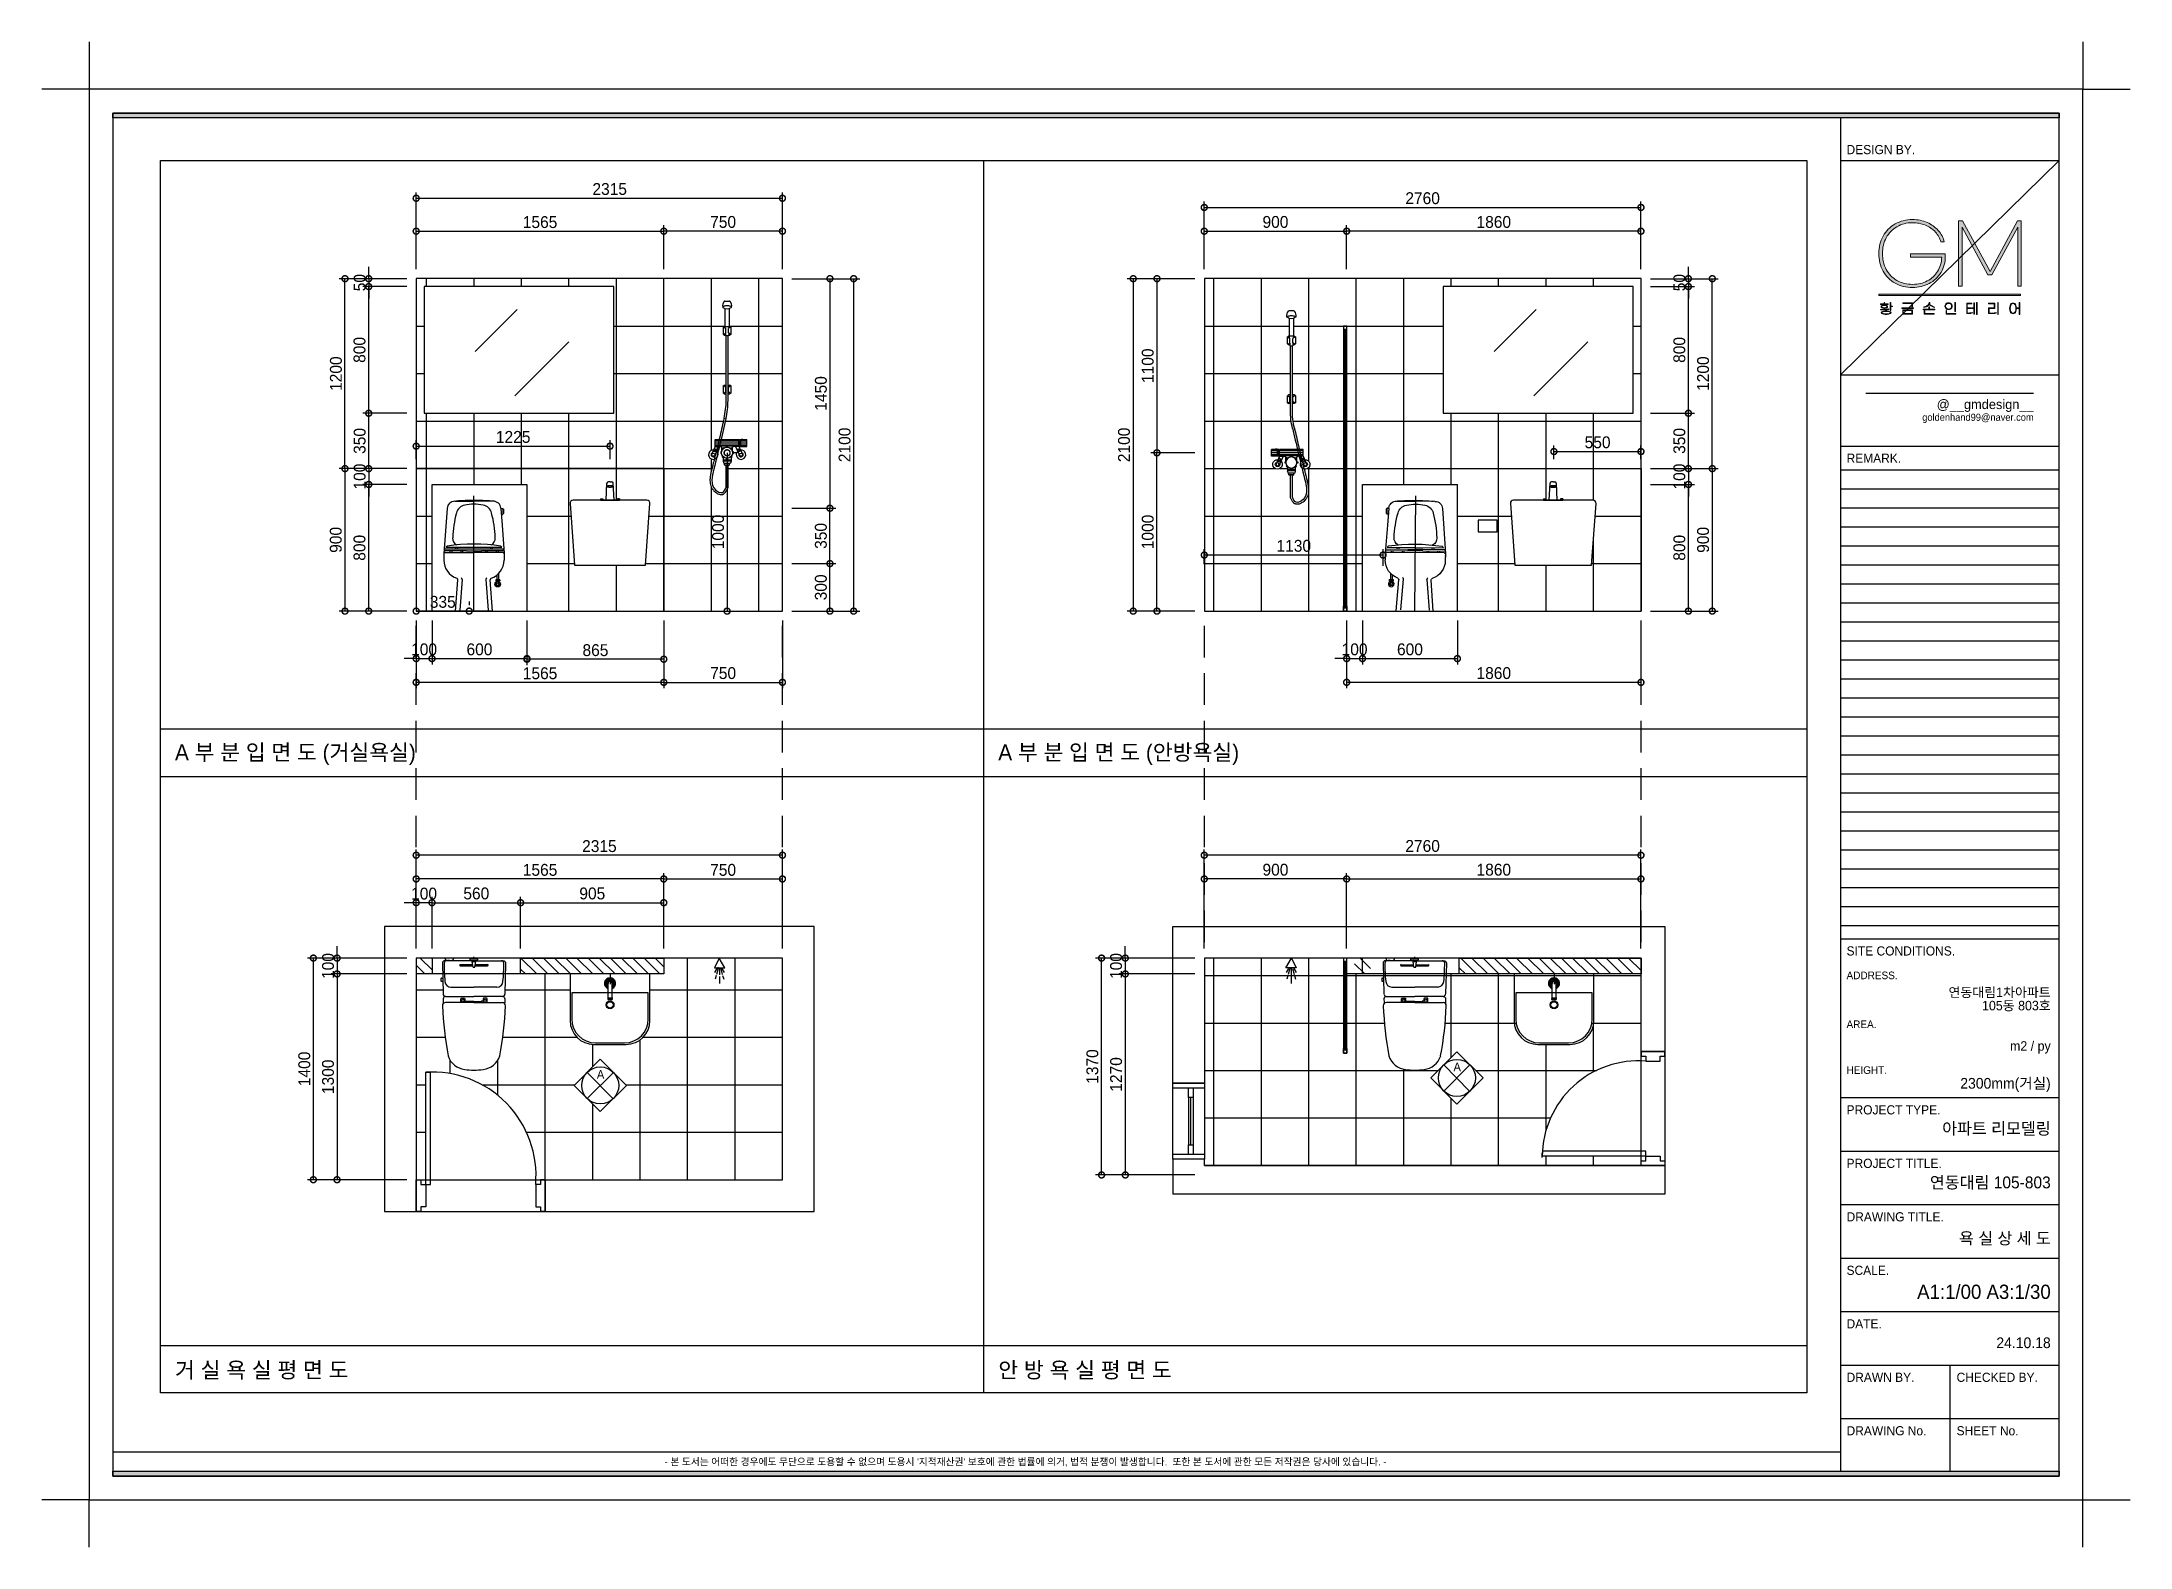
# Model space of a CAD drawing. Header units: inches. Extents: x 88414 to 587042, y -693500 to 27778.
# Drawn here: x 154236 to 167436, y -16874 to -7364 of the extents above; entities that cross this region are included whole.
import ezdxf
from ezdxf.enums import TextEntityAlignment as Align

# ---------------------------------------------------------------- set-up
doc = ezdxf.new("R2010")
doc.units = ezdxf.units.IN
doc.header["$LTSCALE"] = 50
doc.header["$MEASUREMENT"] = 0
doc.linetypes.add('DH-HID2', pattern=[1.2, 0.8, -0.4])
doc.linetypes.add('HIDDEN', pattern=[0.375, 0.25, -0.125])
for name, color, linetype in [('0-ELC TEXT', 7, 'Continuous'), ('02-WAL', 2, 'Continuous'), ('03-WAL NEW', 3, 'Continuous'), ('06-FUR', 6, 'Continuous'), ('06-LIGHT', 4, 'Continuous'), ('07-DIM', 5, 'Continuous'), ('07-DIM WAL', 5, 'Continuous'), ('08-HAT', 8, 'Continuous'), ('3.기호.계단선', 30, 'Continuous'), ('51', 104, 'Continuous'), ('_U+B808_U+C774_U+C5B4 2', 7, 'Continuous'), ('BATH', 4, 'Continuous'), ('CO-BATH', 6, 'Continuous'), ('F-SYM', 7, 'Continuous'), ('fin', 5, 'Continuous'), ('FORM(YOURNAME)-11', 1, 'Continuous'), ('FORM(YOURNAME)-11 @ 1', 1, 'Continuous'), ('HA', 7, 'Continuous'), ('HL', 6, 'HIDDEN'), ('TOILET-1', 6, 'Continuous'), ('TT1', 7, 'Continuous'), ('도면층2', 2, 'Continuous'), ('도면층4', 4, 'Continuous'), ('도면층5', 5, 'Continuous'), ('면적', 3, 'Continuous'), ('욕실설비', 3, 'Continuous')]:
    doc.layers.add(name, color=color, linetype=linetype)
doc.styles.add('YOURNAME', font='HY울릉도M.TTF')
doc.styles.add('스타일1', font='HY울릉도M.TTF')
doc.styles.add('코레일둥고', font='Korail_Round_Gothic_Medium.ttf')
doc.dimstyles.new('30', dxfattribs={"dimscale": 30, "dimtxt": 2.5, "dimasz": 2.5, "dimexe": 1.25, "dimexo": 2, "dimtad": 1, "dimdec": 0, "dimtxsty": '스타일1', "dimblk": 'DOTSMALL', "dimcen": 2.5, "dimclrd": 1, "dimclre": 1, "dimclrt": 7, "dimadec": 0, "dimazin": 0, "dimtfac": 1, "dimtdec": 0, "dimtix": 1, "dimtmove": 0, "dimatfit": 3, "dimldrblk": 'DOTSMALL', "dimfxl": 0, "dimarcsym": 0})
pattern_1 = [(315, (-4052.5, -18288.5), (35.355339, 35.355339), [])]
pattern_2 = [(0, (158168.25, -10060.75), (0, 300), [])]
pattern_3 = [(90, (158168.25, -10060.75), (-300, 2e-14), [])]
pattern_4 = [(0, (164344.5, -10060.75), (0, 300), [])]
pattern_5 = [(90, (164344.5, -10060.75), (-300, 2e-14), [])]

msp = doc.modelspace()

# ---------------------------------------------------------------- texts
at = {"layer": '0-ELC TEXT', "style": '코레일둥고'}
for s, p in [('A 부 분 입 면 도 (거실욕실)', (155078.728, -11902.65)), ('A 부 분 입 면 도 (안방욕실)', (160282.228, -11902.65)), ('거 실 욕 실 평 면 도', (155078.728, -15804.873)), ('안 방 욕 실 평 면 도', (160282.228, -15804.873))]:
    msp.add_text(s, height=100, dxfattribs=at).set_placement(p)
at = {"layer": 'TT1', "style": '코레일둥고'}
for p in [(163182.663, -13840.327), (157768.44, -13887.729)]:
    msp.add_text('A', height=54, dxfattribs=at).set_placement(p, align=Align.MIDDLE)

# ---------------------------------------------------------------- blocks, each defined once
blk = doc.blocks.new('block 29')
at = {"layer": '_U+B808_U+C774_U+C5B4 2'}
h = blk.add_hatch(color=35, dxfattribs=at)
h.dxf.hatch_style = 2
edge = h.paths.add_edge_path()
edge.add_spline(control_points=[(626.29, -130.32), (626.06, -130.35), (625.8, -130.36), (625.5, -130.36), (625.5, -130.36), (624.38, -130.36), (624.38, -130.36), (624.38, -130.36), (624.38, -130.21), (624.38, -130.21), (624.38, -130.21), (625.42, -130.21), (625.42, -130.21), (625.42, -130.21), (625.42, -129.89), (625.42, -129.89), (625.16, -129.88), (624.96, -129.84), (624.81, -129.76), (624.66, -129.68), (624.58, -129.57), (624.58, -129.44), (624.58, -129.3), (624.66, -129.19), (624.83, -129.1), (625, -129.02), (625.22, -128.98), (625.5, -128.98), (625.79, -128.98), (626.01, -129.02), (626.18, -129.1), (626.34, -129.19), (626.43, -129.3), (626.43, -129.44), (626.43, -129.57), (626.35, -129.68), (626.2, -129.76), (626.05, -129.84), (625.84, -129.89), (625.58, -129.89), (625.58, -129.89), (625.58, -130.21), (625.58, -130.21), (626.18, -130.2), (626.58, -130.16), (626.78, -130.07), (626.78, -130.07), (626.78, -130.22), (626.78, -130.22), (626.68, -130.27), (626.51, -130.3), (626.29, -130.32)], knot_values=[0, 0, 0, 0, 1, 1, 1, 2, 2, 2, 3, 3, 3, 4, 4, 4, 5, 5, 5, 6, 6, 6, 7, 7, 7, 8, 8, 8, 9, 9, 9, 10, 10, 10, 11, 11, 11, 12, 12, 12, 13, 13, 13, 14, 14, 14, 15, 15, 15, 16, 16, 16, 17, 17, 17, 17], degree=3, periodic=0)
h.paths.add_polyline_path([(626.62, -128.8), (624.41, -128.8), (624.41, -128.65), (625.41, -128.65), (625.41, -128.24), (625.58, -128.24), (625.58, -128.65), (626.62, -128.65)])
edge = h.paths.add_edge_path()
edge.add_spline(control_points=[(626.98, -130.76), (627.24, -130.83), (627.37, -130.96), (627.37, -131.13), (627.37, -131.3), (627.24, -131.42), (626.98, -131.5), (626.72, -131.57), (626.39, -131.61), (626, -131.61), (625.61, -131.61), (625.28, -131.57), (625.02, -131.5), (624.76, -131.42), (624.63, -131.3), (624.63, -131.13), (624.63, -130.96), (624.76, -130.83), (625.02, -130.76), (625.28, -130.68), (625.61, -130.65), (626, -130.65), (626.39, -130.65), (626.72, -130.68), (626.98, -130.76)], knot_values=[0, 0, 0, 0, 1, 1, 1, 2, 2, 2, 3, 3, 3, 4, 4, 4, 5, 5, 5, 6, 6, 6, 7, 7, 7, 8, 8, 8, 8], degree=3, periodic=0)
edge = h.paths.add_edge_path()
edge.add_spline(control_points=[(624.95, -129.67), (625.09, -129.72), (625.27, -129.75), (625.5, -129.75), (625.73, -129.75), (625.92, -129.72), (626.06, -129.67), (626.2, -129.61), (626.27, -129.53), (626.27, -129.44), (626.27, -129.34), (626.2, -129.27), (626.06, -129.21), (625.92, -129.15), (625.73, -129.13), (625.5, -129.13), (625.27, -129.13), (625.09, -129.15), (624.95, -129.21), (624.81, -129.27), (624.74, -129.34), (624.74, -129.44), (624.74, -129.53), (624.81, -129.61), (624.95, -129.67)], knot_values=[0, 0, 0, 0, 1, 1, 1, 2, 2, 2, 3, 3, 3, 4, 4, 4, 5, 5, 5, 6, 6, 6, 7, 7, 7, 8, 8, 8, 8], degree=3, periodic=0)
edge = h.paths.add_edge_path()
edge.add_spline(control_points=[(626.83, -131.38), (627.08, -131.33), (627.2, -131.25), (627.2, -131.13), (627.2, -131.01), (627.08, -130.92), (626.83, -130.87), (626.59, -130.82), (626.31, -130.79), (626, -130.79), (625.69, -130.79), (625.41, -130.82), (625.17, -130.87), (624.92, -130.92), (624.8, -131.01), (624.8, -131.13), (624.8, -131.25), (624.92, -131.33), (625.17, -131.38), (625.41, -131.44), (625.69, -131.46), (626, -131.46), (626.31, -131.46), (626.59, -131.44), (626.83, -131.38)], knot_values=[0, 0, 0, 0, 1, 1, 1, 2, 2, 2, 3, 3, 3, 4, 4, 4, 5, 5, 5, 6, 6, 6, 7, 7, 7, 8, 8, 8, 8], degree=3, periodic=0)
h.paths.add_polyline_path([(627.8, -129.28), (627.8, -129.43), (627.29, -129.43), (627.29, -130.53), (627.13, -130.53), (627.13, -128.32), (627.29, -128.32), (627.29, -129.28)])
h = blk.add_hatch(color=35, dxfattribs=at)
h.dxf.hatch_style = 2
h.paths.add_polyline_path([(633.67, -129.92), (630.41, -129.92), (630.41, -129.77), (633.67, -129.77)])
h.paths.add_polyline_path([(633.4, -129.51), (633.24, -129.51), (633.24, -128.55), (630.66, -128.55), (630.66, -128.4), (633.4, -128.4)])
h.paths.add_polyline_path([(633.41, -131.54), (630.67, -131.54), (630.67, -130.36), (633.41, -130.36)])
h.paths.add_polyline_path([(633.25, -131.39), (633.25, -130.51), (630.83, -130.51), (630.83, -131.39)])
h = blk.add_hatch(color=35, dxfattribs=at)
h.dxf.hatch_style = 2
h.paths.add_polyline_path([(639.69, -130.16), (639.69, -130.31), (636.44, -130.31), (636.44, -130.16), (637.98, -130.16), (637.98, -129.51), (638.15, -129.51), (638.15, -130.16)])
edge = h.paths.add_edge_path()
edge.add_spline(control_points=[(637.36, -129.47), (637.09, -129.61), (636.83, -129.68), (636.58, -129.68), (636.58, -129.68), (636.58, -129.53), (636.58, -129.53), (636.8, -129.52), (637.02, -129.46), (637.24, -129.35), (637.47, -129.24), (637.66, -129.08), (637.83, -128.89), (638, -128.7), (638.1, -128.49), (638.15, -128.26), (638.15, -128.26), (638.31, -128.28), (638.31, -128.28), (638.27, -128.46), (638.21, -128.63), (638.1, -128.79), (638.1, -128.79), (639.55, -129.58), (639.55, -129.58), (639.55, -129.58), (639.48, -129.71), (639.48, -129.71), (639.48, -129.71), (638.01, -128.93), (638.01, -128.93), (637.84, -129.15), (637.62, -129.33), (637.36, -129.47)], knot_values=[0, 0, 0, 0, 1, 1, 1, 2, 2, 2, 3, 3, 3, 4, 4, 4, 5, 5, 5, 6, 6, 6, 7, 7, 7, 8, 8, 8, 9, 9, 9, 10, 10, 10, 11, 11, 11, 11], degree=3, periodic=0)
h.paths.add_polyline_path([(636.86, -131.39), (639.51, -131.39), (639.51, -131.54), (636.7, -131.54), (636.7, -130.65), (636.86, -130.65)])
h = blk.add_hatch(color=35, dxfattribs=at)
h.dxf.hatch_style = 2
edge = h.paths.add_edge_path()
edge.add_spline(control_points=[(644.09, -128.5), (644.24, -128.59), (644.35, -128.7), (644.43, -128.84), (644.51, -128.98), (644.55, -129.14), (644.55, -129.31), (644.55, -129.49), (644.51, -129.65), (644.43, -129.79), (644.35, -129.93), (644.24, -130.04), (644.09, -130.13), (643.93, -130.21), (643.75, -130.25), (643.54, -130.25), (643.33, -130.25), (643.15, -130.21), (643, -130.13), (642.85, -130.04), (642.73, -129.93), (642.65, -129.79), (642.57, -129.65), (642.53, -129.49), (642.53, -129.31), (642.53, -129.14), (642.57, -128.98), (642.65, -128.84), (642.73, -128.7), (642.85, -128.59), (643, -128.5), (643.15, -128.42), (643.33, -128.38), (643.54, -128.38), (643.75, -128.38), (643.93, -128.42), (644.09, -128.5)], knot_values=[0, 0, 0, 0, 1, 1, 1, 2, 2, 2, 3, 3, 3, 4, 4, 4, 5, 5, 5, 6, 6, 6, 7, 7, 7, 8, 8, 8, 9, 9, 9, 10, 10, 10, 11, 11, 11, 12, 12, 12, 12], degree=3, periodic=0)
edge = h.paths.add_edge_path()
edge.add_spline(control_points=[(643.1, -128.62), (642.97, -128.69), (642.87, -128.78), (642.8, -128.9), (642.73, -129.02), (642.7, -129.16), (642.7, -129.31), (642.7, -129.47), (642.73, -129.61), (642.8, -129.73), (642.87, -129.85), (642.97, -129.94), (643.1, -130.01), (643.23, -130.07), (643.38, -130.11), (643.54, -130.11), (643.71, -130.11), (643.86, -130.07), (643.99, -130.01), (644.12, -129.94), (644.21, -129.85), (644.28, -129.73), (644.35, -129.61), (644.39, -129.47), (644.39, -129.31), (644.39, -129.16), (644.35, -129.02), (644.28, -128.9), (644.21, -128.78), (644.12, -128.69), (643.99, -128.62), (643.86, -128.56), (643.71, -128.52), (643.54, -128.52), (643.38, -128.52), (643.23, -128.56), (643.1, -128.62)], knot_values=[0, 0, 0, 0, 1, 1, 1, 2, 2, 2, 3, 3, 3, 4, 4, 4, 5, 5, 5, 6, 6, 6, 7, 7, 7, 8, 8, 8, 9, 9, 9, 10, 10, 10, 11, 11, 11, 12, 12, 12, 12], degree=3, periodic=0)
h.paths.add_polyline_path([(642.98, -131.39), (645.58, -131.39), (645.58, -131.54), (642.82, -131.54), (642.82, -130.53), (642.98, -130.53)])
h.paths.add_polyline_path([(645.45, -130.78), (645.29, -130.78), (645.29, -128.32), (645.45, -128.32)])
h = blk.add_hatch(color=35, dxfattribs=at)
h.dxf.hatch_style = 2
edge = h.paths.add_edge_path()
edge.add_spline(control_points=[(649.11, -131.24), (649.37, -131.24), (649.58, -131.22), (649.75, -131.19), (649.92, -131.17), (650.08, -131.12), (650.22, -131.05), (650.22, -131.05), (650.22, -131.21), (650.22, -131.21), (649.97, -131.33), (649.61, -131.39), (649.13, -131.39), (649.13, -131.39), (648.63, -131.39), (648.63, -131.39), (648.63, -131.39), (648.63, -128.48), (648.63, -128.48), (648.63, -128.48), (650.06, -128.48), (650.06, -128.48), (650.06, -128.48), (650.06, -128.63), (650.06, -128.63), (650.06, -128.63), (648.79, -128.63), (648.79, -128.63), (648.79, -128.63), (648.79, -129.81), (648.79, -129.81), (648.79, -129.81), (649.87, -129.81), (649.87, -129.81), (649.87, -129.81), (649.87, -129.96), (649.87, -129.96), (649.87, -129.96), (648.79, -129.96), (648.79, -129.96), (648.79, -129.96), (648.79, -131.24), (648.79, -131.24), (648.79, -131.24), (649.11, -131.24), (649.11, -131.24)], knot_values=[0, 0, 0, 0, 1, 1, 1, 2, 2, 2, 3, 3, 3, 4, 4, 4, 5, 5, 5, 6, 6, 6, 7, 7, 7, 8, 8, 8, 9, 9, 9, 10, 10, 10, 11, 11, 11, 12, 12, 12, 13, 13, 13, 14, 14, 14, 15, 15, 15, 15], degree=3, periodic=0)
h.paths.add_polyline_path([(650.64, -128.35), (650.8, -128.35), (650.8, -131.56), (650.64, -131.56), (650.64, -129.94), (650.06, -129.94), (650.06, -129.79), (650.64, -129.79)])
h.paths.add_polyline_path([(651.57, -128.32), (651.57, -131.62), (651.41, -131.62), (651.41, -128.32)])
h = blk.add_hatch(color=35, dxfattribs=at)
h.dxf.hatch_style = 2
edge = h.paths.add_edge_path()
edge.add_spline(control_points=[(656.55, -129.97), (656.55, -129.97), (654.9, -129.97), (654.9, -129.97), (654.9, -129.97), (654.9, -131.24), (654.9, -131.24), (654.9, -131.24), (656.08, -131.24), (656.08, -131.24), (656.23, -131.24), (656.39, -131.22), (656.55, -131.19), (656.7, -131.17), (656.83, -131.13), (656.93, -131.08), (656.93, -131.08), (656.93, -131.23), (656.93, -131.23), (656.83, -131.28), (656.71, -131.32), (656.55, -131.34), (656.4, -131.37), (656.24, -131.39), (656.08, -131.39), (656.08, -131.39), (654.74, -131.39), (654.74, -131.39), (654.74, -131.39), (654.74, -129.82), (654.74, -129.82), (654.74, -129.82), (656.39, -129.82), (656.39, -129.82), (656.39, -129.82), (656.39, -128.63), (656.39, -128.63), (656.39, -128.63), (654.73, -128.63), (654.73, -128.63), (654.73, -128.63), (654.73, -128.48), (654.73, -128.48), (654.73, -128.48), (656.55, -128.48), (656.55, -128.48), (656.55, -128.48), (656.55, -129.97), (656.55, -129.97)], knot_values=[0, 0, 0, 0, 1, 1, 1, 2, 2, 2, 3, 3, 3, 4, 4, 4, 5, 5, 5, 6, 6, 6, 7, 7, 7, 8, 8, 8, 9, 9, 9, 10, 10, 10, 11, 11, 11, 12, 12, 12, 13, 13, 13, 14, 14, 14, 15, 15, 15, 16, 16, 16, 16], degree=3, periodic=0)
h.paths.add_polyline_path([(657.51, -131.62), (657.34, -131.62), (657.34, -128.32), (657.51, -128.32)])
h = blk.add_hatch(color=35, dxfattribs=at)
h.dxf.hatch_style = 2
edge = h.paths.add_edge_path()
edge.add_spline(control_points=[(663.56, -128.32), (663.56, -128.32), (663.56, -131.62), (663.56, -131.62), (663.56, -131.62), (663.4, -131.62), (663.4, -131.62), (663.4, -131.62), (663.4, -129.94), (663.4, -129.94), (663.4, -129.94), (662.6, -129.94), (662.6, -129.94), (662.6, -130.27), (662.56, -130.54), (662.48, -130.77), (662.4, -130.99), (662.29, -131.16), (662.14, -131.27), (662, -131.38), (661.84, -131.43), (661.65, -131.43), (661.47, -131.43), (661.3, -131.38), (661.16, -131.27), (661.02, -131.16), (660.91, -130.99), (660.82, -130.76), (660.74, -130.54), (660.7, -130.26), (660.7, -129.93), (660.7, -129.6), (660.74, -129.33), (660.82, -129.1), (660.91, -128.88), (661.02, -128.71), (661.16, -128.6), (661.3, -128.49), (661.47, -128.43), (661.65, -128.43), (661.83, -128.43), (661.99, -128.48), (662.13, -128.58), (662.26, -128.68), (662.37, -128.83), (662.46, -129.04), (662.54, -129.24), (662.59, -129.5), (662.6, -129.79), (662.6, -129.79), (663.4, -129.79), (663.4, -129.79), (663.4, -129.79), (663.4, -128.32), (663.4, -128.32), (663.4, -128.32), (663.56, -128.32), (663.56, -128.32)], knot_values=[0, 0, 0, 0, 1, 1, 1, 2, 2, 2, 3, 3, 3, 4, 4, 4, 5, 5, 5, 6, 6, 6, 7, 7, 7, 8, 8, 8, 9, 9, 9, 10, 10, 10, 11, 11, 11, 12, 12, 12, 13, 13, 13, 14, 14, 14, 15, 15, 15, 16, 16, 16, 17, 17, 17, 18, 18, 18, 19, 19, 19, 19], degree=3, periodic=0)
edge = h.paths.add_edge_path()
edge.add_spline(control_points=[(662.06, -131.13), (662.18, -131.03), (662.27, -130.88), (662.34, -130.68), (662.4, -130.48), (662.44, -130.23), (662.44, -129.93), (662.44, -129.64), (662.4, -129.39), (662.34, -129.19), (662.27, -128.98), (662.18, -128.83), (662.06, -128.73), (661.94, -128.63), (661.8, -128.58), (661.65, -128.58), (661.5, -128.58), (661.37, -128.63), (661.25, -128.73), (661.13, -128.83), (661.04, -128.98), (660.97, -129.19), (660.9, -129.39), (660.87, -129.64), (660.87, -129.93), (660.87, -130.23), (660.9, -130.48), (660.97, -130.68), (661.04, -130.88), (661.13, -131.03), (661.25, -131.13), (661.37, -131.23), (661.5, -131.28), (661.65, -131.28), (661.8, -131.28), (661.94, -131.23), (662.06, -131.13)], knot_values=[0, 0, 0, 0, 1, 1, 1, 2, 2, 2, 3, 3, 3, 4, 4, 4, 5, 5, 5, 6, 6, 6, 7, 7, 7, 8, 8, 8, 9, 9, 9, 10, 10, 10, 11, 11, 11, 12, 12, 12, 12], degree=3, periodic=0)
at = {"layer": '_U+B808_U+C774_U+C5B4 2', "lineweight": 0}
for points in [[(626.62, -128.8), (624.41, -128.8), (624.41, -128.65), (625.41, -128.65), (625.41, -128.24), (625.58, -128.24), (625.58, -128.65), (626.62, -128.65), (626.62, -128.8)], [(627.8, -129.28), (627.8, -129.43), (627.29, -129.43), (627.29, -130.53), (627.13, -130.53), (627.13, -128.32), (627.29, -128.32), (627.29, -129.28), (627.8, -129.28)], [(633.4, -129.51), (633.24, -129.51), (633.24, -128.55), (630.66, -128.55), (630.66, -128.4), (633.4, -128.4), (633.4, -129.51)], [(645.45, -130.78), (645.29, -130.78), (645.29, -128.32), (645.45, -128.32), (645.45, -130.78)], [(650.64, -128.35), (650.8, -128.35), (650.8, -131.56), (650.64, -131.56), (650.64, -129.94), (650.06, -129.94), (650.06, -129.79), (650.64, -129.79), (650.64, -128.35)], [(651.57, -128.32), (651.57, -131.62), (651.41, -131.62), (651.41, -128.32), (651.57, -128.32)], [(657.51, -131.62), (657.34, -131.62), (657.34, -128.32), (657.51, -128.32), (657.51, -131.62)], [(633.67, -129.92), (630.41, -129.92), (630.41, -129.77), (633.67, -129.77), (633.67, -129.92)], [(633.41, -131.54), (630.67, -131.54), (630.67, -130.36), (633.41, -130.36), (633.41, -131.54)], [(633.25, -131.39), (633.25, -130.51), (630.83, -130.51), (630.83, -131.39), (633.25, -131.39)], [(639.69, -130.16), (639.69, -130.31), (636.44, -130.31), (636.44, -130.16), (637.98, -130.16), (637.98, -129.51), (638.15, -129.51), (638.15, -130.16), (639.69, -130.16)], [(636.86, -131.39), (639.51, -131.39), (639.51, -131.54), (636.7, -131.54), (636.7, -130.65), (636.86, -130.65), (636.86, -131.39)], [(642.98, -131.39), (645.58, -131.39), (645.58, -131.54), (642.82, -131.54), (642.82, -130.53), (642.98, -130.53), (642.98, -131.39)]]:
    blk.add_lwpolyline(points, dxfattribs=at)
for points, knots in [([(626.29, -130.32), (626.06, -130.35), (625.8, -130.36), (625.5, -130.36), (625.5, -130.36), (624.38, -130.36), (624.38, -130.36), (624.38, -130.36), (624.38, -130.21), (624.38, -130.21), (624.38, -130.21), (625.42, -130.21), (625.42, -130.21), (625.42, -130.21), (625.42, -129.89), (625.42, -129.89), (625.16, -129.88), (624.96, -129.84), (624.81, -129.76), (624.66, -129.68), (624.58, -129.57), (624.58, -129.44), (624.58, -129.3), (624.66, -129.19), (624.83, -129.1), (625, -129.02), (625.22, -128.98), (625.5, -128.98), (625.79, -128.98), (626.01, -129.02), (626.18, -129.1), (626.34, -129.19), (626.43, -129.3), (626.43, -129.44), (626.43, -129.57), (626.35, -129.68), (626.2, -129.76), (626.05, -129.84), (625.84, -129.89), (625.58, -129.89), (625.58, -129.89), (625.58, -130.21), (625.58, -130.21), (626.18, -130.2), (626.58, -130.16), (626.78, -130.07), (626.78, -130.07), (626.78, -130.22), (626.78, -130.22), (626.68, -130.27), (626.51, -130.3), (626.29, -130.32)], [0, 0, 0, 0, 1, 1, 1, 2, 2, 2, 3, 3, 3, 4, 4, 4, 5, 5, 5, 6, 6, 6, 7, 7, 7, 8, 8, 8, 9, 9, 9, 10, 10, 10, 11, 11, 11, 12, 12, 12, 13, 13, 13, 14, 14, 14, 15, 15, 15, 16, 16, 16, 17, 17, 17, 17]), ([(637.36, -129.47), (637.09, -129.61), (636.83, -129.68), (636.58, -129.68), (636.58, -129.68), (636.58, -129.53), (636.58, -129.53), (636.8, -129.52), (637.02, -129.46), (637.24, -129.35), (637.47, -129.24), (637.66, -129.08), (637.83, -128.89), (638, -128.7), (638.1, -128.49), (638.15, -128.26), (638.15, -128.26), (638.31, -128.28), (638.31, -128.28), (638.27, -128.46), (638.21, -128.63), (638.1, -128.79), (638.1, -128.79), (639.55, -129.58), (639.55, -129.58), (639.55, -129.58), (639.48, -129.71), (639.48, -129.71), (639.48, -129.71), (638.01, -128.93), (638.01, -128.93), (637.84, -129.15), (637.62, -129.33), (637.36, -129.47)], [0, 0, 0, 0, 1, 1, 1, 2, 2, 2, 3, 3, 3, 4, 4, 4, 5, 5, 5, 6, 6, 6, 7, 7, 7, 8, 8, 8, 9, 9, 9, 10, 10, 10, 11, 11, 11, 11]), ([(644.09, -128.5), (644.24, -128.59), (644.35, -128.7), (644.43, -128.84), (644.51, -128.98), (644.55, -129.14), (644.55, -129.31), (644.55, -129.49), (644.51, -129.65), (644.43, -129.79), (644.35, -129.93), (644.24, -130.04), (644.09, -130.13), (643.93, -130.21), (643.75, -130.25), (643.54, -130.25), (643.33, -130.25), (643.15, -130.21), (643, -130.13), (642.85, -130.04), (642.73, -129.93), (642.65, -129.79), (642.57, -129.65), (642.53, -129.49), (642.53, -129.31), (642.53, -129.14), (642.57, -128.98), (642.65, -128.84), (642.73, -128.7), (642.85, -128.59), (643, -128.5), (643.15, -128.42), (643.33, -128.38), (643.54, -128.38), (643.75, -128.38), (643.93, -128.42), (644.09, -128.5)], [0, 0, 0, 0, 1, 1, 1, 2, 2, 2, 3, 3, 3, 4, 4, 4, 5, 5, 5, 6, 6, 6, 7, 7, 7, 8, 8, 8, 9, 9, 9, 10, 10, 10, 11, 11, 11, 12, 12, 12, 12]), ([(643.1, -128.62), (642.97, -128.69), (642.87, -128.78), (642.8, -128.9), (642.73, -129.02), (642.7, -129.16), (642.7, -129.31), (642.7, -129.47), (642.73, -129.61), (642.8, -129.73), (642.87, -129.85), (642.97, -129.94), (643.1, -130.01), (643.23, -130.07), (643.38, -130.11), (643.54, -130.11), (643.71, -130.11), (643.86, -130.07), (643.99, -130.01), (644.12, -129.94), (644.21, -129.85), (644.28, -129.73), (644.35, -129.61), (644.39, -129.47), (644.39, -129.31), (644.39, -129.16), (644.35, -129.02), (644.28, -128.9), (644.21, -128.78), (644.12, -128.69), (643.99, -128.62), (643.86, -128.56), (643.71, -128.52), (643.54, -128.52), (643.38, -128.52), (643.23, -128.56), (643.1, -128.62)], [0, 0, 0, 0, 1, 1, 1, 2, 2, 2, 3, 3, 3, 4, 4, 4, 5, 5, 5, 6, 6, 6, 7, 7, 7, 8, 8, 8, 9, 9, 9, 10, 10, 10, 11, 11, 11, 12, 12, 12, 12]), ([(649.11, -131.24), (649.37, -131.24), (649.58, -131.22), (649.75, -131.19), (649.92, -131.17), (650.08, -131.12), (650.22, -131.05), (650.22, -131.05), (650.22, -131.21), (650.22, -131.21), (649.97, -131.33), (649.61, -131.39), (649.13, -131.39), (649.13, -131.39), (648.63, -131.39), (648.63, -131.39), (648.63, -131.39), (648.63, -128.48), (648.63, -128.48), (648.63, -128.48), (650.06, -128.48), (650.06, -128.48), (650.06, -128.48), (650.06, -128.63), (650.06, -128.63), (650.06, -128.63), (648.79, -128.63), (648.79, -128.63), (648.79, -128.63), (648.79, -129.81), (648.79, -129.81), (648.79, -129.81), (649.87, -129.81), (649.87, -129.81), (649.87, -129.81), (649.87, -129.96), (649.87, -129.96), (649.87, -129.96), (648.79, -129.96), (648.79, -129.96), (648.79, -129.96), (648.79, -131.24), (648.79, -131.24), (648.79, -131.24), (649.11, -131.24), (649.11, -131.24)], [0, 0, 0, 0, 1, 1, 1, 2, 2, 2, 3, 3, 3, 4, 4, 4, 5, 5, 5, 6, 6, 6, 7, 7, 7, 8, 8, 8, 9, 9, 9, 10, 10, 10, 11, 11, 11, 12, 12, 12, 13, 13, 13, 14, 14, 14, 15, 15, 15, 15]), ([(656.55, -129.97), (656.55, -129.97), (654.9, -129.97), (654.9, -129.97), (654.9, -129.97), (654.9, -131.24), (654.9, -131.24), (654.9, -131.24), (656.08, -131.24), (656.08, -131.24), (656.23, -131.24), (656.39, -131.22), (656.55, -131.19), (656.7, -131.17), (656.83, -131.13), (656.93, -131.08), (656.93, -131.08), (656.93, -131.23), (656.93, -131.23), (656.83, -131.28), (656.71, -131.32), (656.55, -131.34), (656.4, -131.37), (656.24, -131.39), (656.08, -131.39), (656.08, -131.39), (654.74, -131.39), (654.74, -131.39), (654.74, -131.39), (654.74, -129.82), (654.74, -129.82), (654.74, -129.82), (656.39, -129.82), (656.39, -129.82), (656.39, -129.82), (656.39, -128.63), (656.39, -128.63), (656.39, -128.63), (654.73, -128.63), (654.73, -128.63), (654.73, -128.63), (654.73, -128.48), (654.73, -128.48), (654.73, -128.48), (656.55, -128.48), (656.55, -128.48), (656.55, -128.48), (656.55, -129.97), (656.55, -129.97)], [0, 0, 0, 0, 1, 1, 1, 2, 2, 2, 3, 3, 3, 4, 4, 4, 5, 5, 5, 6, 6, 6, 7, 7, 7, 8, 8, 8, 9, 9, 9, 10, 10, 10, 11, 11, 11, 12, 12, 12, 13, 13, 13, 14, 14, 14, 15, 15, 15, 16, 16, 16, 16]), ([(663.56, -128.32), (663.56, -128.32), (663.56, -131.62), (663.56, -131.62), (663.56, -131.62), (663.4, -131.62), (663.4, -131.62), (663.4, -131.62), (663.4, -129.94), (663.4, -129.94), (663.4, -129.94), (662.6, -129.94), (662.6, -129.94), (662.6, -130.27), (662.56, -130.54), (662.48, -130.77), (662.4, -130.99), (662.29, -131.16), (662.14, -131.27), (662, -131.38), (661.84, -131.43), (661.65, -131.43), (661.47, -131.43), (661.3, -131.38), (661.16, -131.27), (661.02, -131.16), (660.91, -130.99), (660.82, -130.76), (660.74, -130.54), (660.7, -130.26), (660.7, -129.93), (660.7, -129.6), (660.74, -129.33), (660.82, -129.1), (660.91, -128.88), (661.02, -128.71), (661.16, -128.6), (661.3, -128.49), (661.47, -128.43), (661.65, -128.43), (661.83, -128.43), (661.99, -128.48), (662.13, -128.58), (662.26, -128.68), (662.37, -128.83), (662.46, -129.04), (662.54, -129.24), (662.59, -129.5), (662.6, -129.79), (662.6, -129.79), (663.4, -129.79), (663.4, -129.79), (663.4, -129.79), (663.4, -128.32), (663.4, -128.32), (663.4, -128.32), (663.56, -128.32), (663.56, -128.32)], [0, 0, 0, 0, 1, 1, 1, 2, 2, 2, 3, 3, 3, 4, 4, 4, 5, 5, 5, 6, 6, 6, 7, 7, 7, 8, 8, 8, 9, 9, 9, 10, 10, 10, 11, 11, 11, 12, 12, 12, 13, 13, 13, 14, 14, 14, 15, 15, 15, 16, 16, 16, 17, 17, 17, 18, 18, 18, 19, 19, 19, 19]), ([(662.06, -131.13), (662.18, -131.03), (662.27, -130.88), (662.34, -130.68), (662.4, -130.48), (662.44, -130.23), (662.44, -129.93), (662.44, -129.64), (662.4, -129.39), (662.34, -129.19), (662.27, -128.98), (662.18, -128.83), (662.06, -128.73), (661.94, -128.63), (661.8, -128.58), (661.65, -128.58), (661.5, -128.58), (661.37, -128.63), (661.25, -128.73), (661.13, -128.83), (661.04, -128.98), (660.97, -129.19), (660.9, -129.39), (660.87, -129.64), (660.87, -129.93), (660.87, -130.23), (660.9, -130.48), (660.97, -130.68), (661.04, -130.88), (661.13, -131.03), (661.25, -131.13), (661.37, -131.23), (661.5, -131.28), (661.65, -131.28), (661.8, -131.28), (661.94, -131.23), (662.06, -131.13)], [0, 0, 0, 0, 1, 1, 1, 2, 2, 2, 3, 3, 3, 4, 4, 4, 5, 5, 5, 6, 6, 6, 7, 7, 7, 8, 8, 8, 9, 9, 9, 10, 10, 10, 11, 11, 11, 12, 12, 12, 12]), ([(626.98, -130.76), (627.24, -130.83), (627.37, -130.96), (627.37, -131.13), (627.37, -131.3), (627.24, -131.42), (626.98, -131.5), (626.72, -131.57), (626.39, -131.61), (626, -131.61), (625.61, -131.61), (625.28, -131.57), (625.02, -131.5), (624.76, -131.42), (624.63, -131.3), (624.63, -131.13), (624.63, -130.96), (624.76, -130.83), (625.02, -130.76), (625.28, -130.68), (625.61, -130.65), (626, -130.65), (626.39, -130.65), (626.72, -130.68), (626.98, -130.76)], [0, 0, 0, 0, 1, 1, 1, 2, 2, 2, 3, 3, 3, 4, 4, 4, 5, 5, 5, 6, 6, 6, 7, 7, 7, 8, 8, 8, 8]), ([(624.95, -129.67), (625.09, -129.72), (625.27, -129.75), (625.5, -129.75), (625.73, -129.75), (625.92, -129.72), (626.06, -129.67), (626.2, -129.61), (626.27, -129.53), (626.27, -129.44), (626.27, -129.34), (626.2, -129.27), (626.06, -129.21), (625.92, -129.15), (625.73, -129.13), (625.5, -129.13), (625.27, -129.13), (625.09, -129.15), (624.95, -129.21), (624.81, -129.27), (624.74, -129.34), (624.74, -129.44), (624.74, -129.53), (624.81, -129.61), (624.95, -129.67)], [0, 0, 0, 0, 1, 1, 1, 2, 2, 2, 3, 3, 3, 4, 4, 4, 5, 5, 5, 6, 6, 6, 7, 7, 7, 8, 8, 8, 8]), ([(626.83, -131.38), (627.08, -131.33), (627.2, -131.25), (627.2, -131.13), (627.2, -131.01), (627.08, -130.92), (626.83, -130.87), (626.59, -130.82), (626.31, -130.79), (626, -130.79), (625.69, -130.79), (625.41, -130.82), (625.17, -130.87), (624.92, -130.92), (624.8, -131.01), (624.8, -131.13), (624.8, -131.25), (624.92, -131.33), (625.17, -131.38), (625.41, -131.44), (625.69, -131.46), (626, -131.46), (626.31, -131.46), (626.59, -131.44), (626.83, -131.38)], [0, 0, 0, 0, 1, 1, 1, 2, 2, 2, 3, 3, 3, 4, 4, 4, 5, 5, 5, 6, 6, 6, 7, 7, 7, 8, 8, 8, 8])]:
    blk.add_open_spline(points, degree=3, knots=knots, dxfattribs=at)
blk = doc.blocks.new('block 30')
at = {"layer": '_U+B808_U+C774_U+C5B4 2'}
h = blk.add_hatch(color=35, dxfattribs=at)
h.dxf.hatch_style = 2
edge = h.paths.add_edge_path()
edge.add_spline(control_points=[(637.53, -105.82), (638.78, -106.37), (639.83, -107.12), (640.66, -108.08), (641.5, -109.03), (642.06, -110.11), (642.35, -111.29), (642.35, -111.29), (641.36, -111.29), (641.36, -111.29), (641.11, -110.26), (640.6, -109.33), (639.84, -108.5), (639.08, -107.68), (638.14, -107.03), (637.02, -106.57), (635.9, -106.11), (634.7, -105.88), (633.42, -105.88), (631.78, -105.88), (630.32, -106.25), (629.04, -106.99), (627.76, -107.73), (626.76, -108.76), (626.05, -110.08), (625.33, -111.4), (624.97, -112.88), (624.97, -114.53), (624.97, -116.2), (625.33, -117.69), (626.05, -119), (626.76, -120.31), (627.77, -121.34), (629.05, -122.08), (630.34, -122.82), (631.82, -123.19), (633.49, -123.19), (634.98, -123.19), (636.34, -122.87), (637.56, -122.23), (638.78, -121.59), (639.75, -120.69), (640.47, -119.53), (641.18, -118.38), (641.57, -117.05), (641.61, -115.55), (641.61, -115.55), (632.88, -115.55), (632.88, -115.55), (632.88, -115.55), (632.88, -114.65), (632.88, -114.65), (632.88, -114.65), (642.63, -114.65), (642.63, -114.65), (642.63, -114.65), (642.63, -115.25), (642.63, -115.25), (642.63, -116.97), (642.23, -118.49), (641.42, -119.84), (640.6, -121.18), (639.49, -122.22), (638.08, -122.96), (636.67, -123.7), (635.11, -124.07), (633.39, -124.07), (631.57, -124.07), (629.95, -123.66), (628.52, -122.85), (627.09, -122.03), (625.98, -120.89), (625.18, -119.44), (624.37, -117.99), (623.97, -116.36), (623.97, -114.53), (623.97, -112.71), (624.37, -111.08), (625.18, -109.63), (625.98, -108.18), (627.09, -107.04), (628.52, -106.22), (629.95, -105.41), (631.57, -105), (633.39, -105), (634.89, -105), (636.27, -105.27), (637.53, -105.82)], knot_values=[0, 0, 0, 0, 1, 1, 1, 2, 2, 2, 3, 3, 3, 4, 4, 4, 5, 5, 5, 6, 6, 6, 7, 7, 7, 8, 8, 8, 9, 9, 9, 10, 10, 10, 11, 11, 11, 12, 12, 12, 13, 13, 13, 14, 14, 14, 15, 15, 15, 16, 16, 16, 17, 17, 17, 18, 18, 18, 19, 19, 19, 20, 20, 20, 21, 21, 21, 22, 22, 22, 23, 23, 23, 24, 24, 24, 25, 25, 25, 26, 26, 26, 27, 27, 27, 28, 28, 28, 29, 29, 29, 29], degree=3, periodic=0)
h = blk.add_hatch(color=35, dxfattribs=at)
h.dxf.hatch_style = 2
h.paths.add_polyline_path([(646.36, -105.39), (647.49, -105.39), (655.18, -119.56), (662.86, -105.39), (663.97, -105.39), (663.97, -123.68), (662.98, -123.68), (662.98, -107.17), (655.73, -120.53), (654.6, -120.53), (647.35, -107.17), (647.35, -123.68), (646.36, -123.68)])
at = {"layer": '_U+B808_U+C774_U+C5B4 2', "lineweight": 0}
blk.add_lwpolyline([(646.36, -105.39), (647.49, -105.39), (655.18, -119.56), (662.86, -105.39), (663.97, -105.39), (663.97, -123.68), (662.98, -123.68), (662.98, -107.17), (655.73, -120.53), (654.6, -120.53), (647.35, -107.17), (647.35, -123.68), (646.36, -123.68), (646.36, -105.39)], dxfattribs=at)
blk.add_open_spline([(637.53, -105.82), (638.78, -106.37), (639.83, -107.12), (640.66, -108.08), (641.5, -109.03), (642.06, -110.11), (642.35, -111.29), (642.35, -111.29), (641.36, -111.29), (641.36, -111.29), (641.11, -110.26), (640.6, -109.33), (639.84, -108.5), (639.08, -107.68), (638.14, -107.03), (637.02, -106.57), (635.9, -106.11), (634.7, -105.88), (633.42, -105.88), (631.78, -105.88), (630.32, -106.25), (629.04, -106.99), (627.76, -107.73), (626.76, -108.76), (626.05, -110.08), (625.33, -111.4), (624.97, -112.88), (624.97, -114.53), (624.97, -116.2), (625.33, -117.69), (626.05, -119), (626.76, -120.31), (627.77, -121.34), (629.05, -122.08), (630.34, -122.82), (631.82, -123.19), (633.49, -123.19), (634.98, -123.19), (636.34, -122.87), (637.56, -122.23), (638.78, -121.59), (639.75, -120.69), (640.47, -119.53), (641.18, -118.38), (641.57, -117.05), (641.61, -115.55), (641.61, -115.55), (632.88, -115.55), (632.88, -115.55), (632.88, -115.55), (632.88, -114.65), (632.88, -114.65), (632.88, -114.65), (642.63, -114.65), (642.63, -114.65), (642.63, -114.65), (642.63, -115.25), (642.63, -115.25), (642.63, -116.97), (642.23, -118.49), (641.42, -119.84), (640.6, -121.18), (639.49, -122.22), (638.08, -122.96), (636.67, -123.7), (635.11, -124.07), (633.39, -124.07), (631.57, -124.07), (629.95, -123.66), (628.52, -122.85), (627.09, -122.03), (625.98, -120.89), (625.18, -119.44), (624.37, -117.99), (623.97, -116.36), (623.97, -114.53), (623.97, -112.71), (624.37, -111.08), (625.18, -109.63), (625.98, -108.18), (627.09, -107.04), (628.52, -106.22), (629.95, -105.41), (631.57, -105), (633.39, -105), (634.89, -105), (636.27, -105.27), (637.53, -105.82)], degree=3, knots=[0, 0, 0, 0, 1, 1, 1, 2, 2, 2, 3, 3, 3, 4, 4, 4, 5, 5, 5, 6, 6, 6, 7, 7, 7, 8, 8, 8, 9, 9, 9, 10, 10, 10, 11, 11, 11, 12, 12, 12, 13, 13, 13, 14, 14, 14, 15, 15, 15, 16, 16, 16, 17, 17, 17, 18, 18, 18, 19, 19, 19, 20, 20, 20, 21, 21, 21, 22, 22, 22, 23, 23, 23, 24, 24, 24, 25, 25, 25, 26, 26, 26, 27, 27, 27, 28, 28, 28, 29, 29, 29, 29], dxfattribs=at)
blk = doc.blocks.new('block 28')
at = {"layer": '_U+B808_U+C774_U+C5B4 2'}
for name in ['block 30', 'block 29']:
    blk.add_blockref(name, (0, 0), dxfattribs=at)
blk = doc.blocks.new('block 27')
at = {"layer": '_U+B808_U+C774_U+C5B4 2'}
h = blk.add_hatch(color=35, dxfattribs=at)
h.dxf.hatch_style = 2
h.paths.add_polyline_path([(663.76, -126.35), (623.97, -126.35), (623.97, -125.94), (663.76, -125.94)])
at = {"layer": '_U+B808_U+C774_U+C5B4 2', "lineweight": 0}
blk.add_lwpolyline([(663.76, -126.35), (623.97, -126.35), (623.97, -125.94), (663.76, -125.94), (663.76, -126.35)], dxfattribs=at)
at = {"layer": '_U+B808_U+C774_U+C5B4 2'}
blk.add_blockref('block 28', (0, 0), dxfattribs=at)
blk = doc.blocks.new('FORM-PLAN')
at = {"layer": 'FORM(YOURNAME)-11'}
h = blk.add_hatch(color=256, dxfattribs=at)
h.dxf.hatch_style = 1
h.paths.add_polyline_path([(-71444, 55115), (10556, 55115), (10556, 54915), (-71444, 54915)])
h.paths.add_polyline_path([(-71444, -2085), (10556, -2085), (10556, -2285), (-71444, -2285)])
at = {"layer": 'Defpoints', "color": 158}
for p, q in [((1346, 54915), (1346, -2085)), ((10556, 53115), (1346, 44093)), ((1346, 53115), (10556, 53115)), ((1346, 44093), (10556, 44093)), ((1346, 40093), (10556, 40093)), ((1346, 39293), (10556, 39293)), ((1346, 38493), (10556, 38493)), ((1346, 37693), (10556, 37693)), ((1346, 36893), (10556, 36893)), ((1346, 36093), (10556, 36093)), ((1346, 35293), (10556, 35293)), ((1346, 34493), (10556, 34493)), ((1346, 33693), (10556, 33693)), ((1346, 32893), (10556, 32893)), ((1346, 32093), (10556, 32093)), ((1346, 31293), (10556, 31293)), ((1346, 30493), (10556, 30493)), ((1346, 29693), (10556, 29693)), ((1346, 28893), (10556, 28893)), ((1346, 28093), (10556, 28093)), ((1346, 27293), (10556, 27293)), ((1346, 26493), (10556, 26493)), ((1346, 25693), (10556, 25693)), ((1346, 24893), (10556, 24893)), ((1346, 24093), (10556, 24093)), ((1346, 23293), (10556, 23293)), ((1346, 22493), (10556, 22493)), ((1346, 21693), (10556, 21693)), ((1346, 20893), (10556, 20893)), ((1346, -1285), (-71444, -1285))]:
    blk.add_line(p, q, dxfattribs=at)
at = {"layer": 'Defpoints', "color": 1}
for points in [[(-72444, 58115), (-72444, 56115), (-74444, 56115)], [(11556, 58115), (11556, 56115), (13556, 56115)], [(-72444, -5285), (-72444, -3285), (-74444, -3285)], [(11556, -5285), (11556, -3285), (13556, -3285)]]:
    blk.add_lwpolyline(points, dxfattribs=at)
at = {"layer": 'Defpoints', "color": 158}
for points in [[(-71444, -2285), (10556, -2285), (10556, 55115), (-71444, 55115)], [(-69444, 53115), (-64, 53115), (-64, 1215), (-69444, 1215)]]:
    blk.add_lwpolyline(points, close=True, dxfattribs=at)
at = {"layer": 'FORM(YOURNAME)-11', "color": 251}
blk.add_line((2415, 43323), (9487, 43323), dxfattribs=at)
at = {"layer": 'FORM(YOURNAME)-11', "color": 14}
for p, q in [((1346, 41093), (10556, 41093)), ((1346, 20344), (10556, 20344)), ((1346, 13651), (10556, 13651)), ((1346, 11398), (10556, 11398)), ((1346, 9146), (10556, 9146)), ((1346, 6893), (10556, 6893)), ((1346, 4641), (10556, 4641)), ((1346, 2388), (10556, 2388)), ((5951, 2388), (5951, -2085)), ((1346, 136), (10556, 136))]:
    blk.add_line(p, q, dxfattribs=at)
at = {"layer": 'FORM(YOURNAME)-11', "color": 250}
blk.add_lwpolyline([(-72444, -3285), (11556, -3285), (11556, 56115), (-72444, 56115)], close=True, dxfattribs=at)
at = {"layer": 'FORM(YOURNAME)-11'}
for points in [[(-71444, 55115), (10556, 55115), (10556, 54915), (-71444, 54915)], [(-71444, -2085), (10556, -2085), (10556, -2285), (-71444, -2285)]]:
    blk.add_lwpolyline(points, close=True, dxfattribs=at)
at = {"layer": '_U+B808_U+C774_U+C5B4 2', "xscale": 150, "yscale": 150, "zscale": 150}
blk.add_blockref('block 27', (-90629, 66379), dxfattribs=at)
at = {"layer": 'FORM(YOURNAME)-11', "color": 14, "style": 'YOURNAME'}
for s, height, p in [('DESIGN BY.', 386.1, (1603, 53577)), ('REMARK.', 386.1, (1603, 40579)), ('SITE CONDITIONS.', 386.14, (1603, 19829)), ('PROJECT TYPE.', 386.14, (1603, 13136)), ('PROJECT TITLE.', 386.14, (1603, 10883)), ('DRAWING TITLE.', 386.14, (1603, 8631)), ('SCALE.', 386.1, (1603, 6378)), ('DATE.', 386.1, (1603, 4126)), ('DRAWN BY.', 386.1, (1603, 1873)), ('CHECKED BY.', 386.14, (6240, 1873)), ('DRAWING No.', 386.14, (1603, -379)), ('SHEET No.', 386.1, (6240, -379))]:
    blk.add_text(s, height=height, dxfattribs=at).set_placement(p, align=Align.MIDDLE_LEFT)
for s, height, width, p in [('goldenhand99@naver.com', 300, 0.995, (9487, 42154)), ('@__gmdesign__', 400, 1.03, (9487, 42649))]:
    blk.add_text(s, height=height, dxfattribs=dict(at, width=width)).set_placement(p, align=Align.RIGHT)
at = {"layer": 'FORM(YOURNAME)-11', "color": 251, "style": 'YOURNAME'}
for s, p in [('ADDRESS.', (1603, 18799)), ('AREA.', (1603, 16740)), ('HEIGHT.', (1603, 14809))]:
    blk.add_text(s, height=321.8, dxfattribs=at).set_placement(p, align=Align.MIDDLE_LEFT)
at = {"layer": 'FORM(YOURNAME)-11', "color": 1, "style": 'YOURNAME'}
blk.add_text("- 본 도서는 어떠한 경우에도 무단으로 도용할 수 없으며 도용시 '지적재산권' 보호에 관한 법률에 의거, 법적 분쟁이 발생합니다.  또한 본 도서에 관한 모든 저작권은 당사에 있습니다. -", height=300, dxfattribs=at).set_placement((-32990, -1685), align=Align.MIDDLE_CENTER)
at = {"layer": 'FORM(YOURNAME)-11', "color": 3, "style": 'YOURNAME'}
for tag, height, p in [('2', 450, (9905, 17544)), ('1', 450, (9905, 18188)), ('3', 450, (9905, 16257)), ('4', 450, (9905, 14326)), ('5', 515, (9905, 12009)), ('6', 515, (9905, 9757)), ('7', 515, (9905, 7504)), ('8', 515, (9905, 5252)), ('9', 515, (9905, 2999)), ('10', 515, (5655, 811)), ('11', 515, (9905, 747)), ('12', 515, (5655, -1441)), ('13', 515, (9905, -1441))]:
    blk.add_attdef(tag, text='', height=height, dxfattribs=at).set_placement(p, align=Align.MIDDLE_RIGHT)
blk = doc.blocks.new('*U460')
at = {"layer": 'F-SYM'}
ref = blk.add_blockref('FORM-PLAN', (165403, -16082), dxfattribs=dict(at, xscale=0.15, yscale=0.15, zscale=0.15))
ref.add_attrib('4', '2300mm(거실)', dxfattribs={"layer": 'FORM(YOURNAME)-11 @ 1', "color": 3, "height": 67.5, "style": 'YOURNAME'}).set_placement((166934, -13944), align=Align.MIDDLE_RIGHT)
ref.add_attrib('3', ' m2 / py', dxfattribs={"layer": 'FORM(YOURNAME)-11 @ 1', "color": 3, "height": 60, "style": 'YOURNAME'}).set_placement((166934, -13708), align=Align.MIDDLE_RIGHT)
ref.add_attrib('2', '105동 803호', dxfattribs={"layer": 'FORM(YOURNAME)-11 @ 1', "color": 3, "height": 60, "style": 'YOURNAME'}).set_placement((166934, -13453), align=Align.MIDDLE_RIGHT)
ref.add_attrib('1', '연동대림1차아파트', dxfattribs={"layer": 'FORM(YOURNAME)-11 @ 1', "color": 3, "height": 60, "style": 'YOURNAME'}).set_placement((166934, -13369), align=Align.MIDDLE_RIGHT)
ref.add_attrib('5', '아파트 리모델링', dxfattribs={"layer": 'FORM(YOURNAME)-11 @ 1', "color": 3, "height": 75, "style": 'YOURNAME'}).set_placement((166934, -14230), align=Align.MIDDLE_RIGHT)
ref.add_attrib('6', '연동대림 105-803', dxfattribs={"layer": 'FORM(YOURNAME)-11 @ 1', "color": 3, "height": 75, "style": 'YOURNAME'}).set_placement((166934, -14570), align=Align.MIDDLE_RIGHT)
ref.add_attrib('7', '욕 실 상 세 도', dxfattribs={"layer": 'FORM(YOURNAME)-11 @ 1', "color": 3, "height": 75, "style": 'YOURNAME'}).set_placement((166934, -14923), align=Align.MIDDLE_RIGHT)
ref.add_attrib('8', 'A1:1/00 A3:1/30', dxfattribs={"layer": 'FORM(YOURNAME)-11 @ 1', "color": 3, "height": 90, "style": 'YOURNAME'}).set_placement((166934, -15261), align=Align.MIDDLE_RIGHT)
ref.add_attrib('9', '24.10.18', dxfattribs={"layer": 'FORM(YOURNAME)-11 @ 1', "color": 3, "height": 67.5, "style": 'YOURNAME'}).set_placement((166934, -15583), align=Align.MIDDLE_RIGHT)
blk = doc.blocks.new('B-003')
blk.add_line((0, 0), (0, -65))
at = {"layer": 'CO-BATH'}
for p, q in [((-252, 0), (-252, -295)), ((252, 0), (-252, 0)), ((252, -295), (252, 0)), ((-102, -445), (102, -445))]:
    blk.add_line(p, q, dxfattribs=at)
at = {"layer": 'CO-BATH', "color": 8}
for p, q in [((-242, -120), (-242, -285)), ((242, -120), (-242, -120)), ((-13, -60), (-13, -151)), ((12, -60), (12, -151)), ((242, -285), (242, -120)), ((-15, -156), (-15, -161)), ((-15, -161), (14, -161)), ((-14, -151), (-14, -156)), ((13, -151), (13, -156)), ((14, -156), (14, -161)), ((-92, -435), (92, -435))]:
    blk.add_line(p, q, dxfattribs=at)
at = {"layer": 'CO-BATH', "color": 251}
for p, q in [((-15, -156), (14, -156)), ((-14, -151), (13, -151))]:
    blk.add_line(p, q, dxfattribs=at)
at = {"layer": 'CO-BATH', "color": 8}
blk.add_circle((0, -195), 25, dxfattribs=at)
at = {"layer": 'CO-BATH', "color": 251}
blk.add_circle((0, -195), 20, dxfattribs=at)
at = {"layer": 'CO-BATH', "color": 8}
for centre, radius, start, end in [((0, -60), 35, 290.9248, 249.0751), ((0, -60), 12.5, 360, 180), ((-92, -285), 150, 180, 270), ((92, -285), 150, 270, 0)]:
    blk.add_arc(centre, radius, start, end, dxfattribs=at)
at = {"layer": 'CO-BATH', "color": 251}
for radius, start, end in [(30, 294.6243, 245.3757), (25, 300, 240), (18, 313.9829, 226.017)]:
    blk.add_arc((0, -60), radius, start, end, dxfattribs=at)
at = {"layer": 'CO-BATH'}
for centre, start, end in [((-102, -295), 180, 270), ((102, -295), 270, 0)]:
    blk.add_arc(centre, 150, start, end, dxfattribs=at)
blk = doc.blocks.new('AC-8')
at = {"layer": 'BATH'}
for p, q in [((-51, 54), (0, 143)), ((45, 54), (-51, 54)), ((-25, 47), (-46, 12)), ((-14, 47), (-28, -8)), ((-2, 49), (-2, -11)), ((0, 143), (45, 54)), ((10, 47), (25, -8)), ((22, 47), (43, 12)), ((-31, -16), (-41, -49)), ((-2, -27), (-2, -89)), ((28, -16), (38, -49))]:
    blk.add_line(p, q, dxfattribs=at)
blk = doc.blocks.new('A$C1AC25B95')
at = {"layer": '욕실설비', "color": 8}
for p, q in [((28, 72), (28, 75)), ((53, 74), (53, 75))]:
    blk.add_line(p, q, dxfattribs=at)
at = {"layer": 'TOILET-1', "linetype": 'Continuous', "xscale": 0.873786407766195, "yscale": 0.873786407766195, "zscale": 0.873786407766195, "rotation": 180}
blk.add_blockref('AC-8', (40, 125), dxfattribs=at)
blk = doc.blocks.new('_DOTSMALL')
at = {"color": 0, "linetype": 'ByBlock', "const_width": 0.5}
blk.add_lwpolyline([(-0.0625, 0, 1), (0.0625, 0, 1)], format="xyb", close=True, dxfattribs=at)
blk = doc.blocks.new('*D392')
at = {"layer": '07-DIM', "color": 1, "lineweight": -2}
for p, q in [((156603, -13093), (156603, -12466)), ((158918, -12503), (156603, -12503)), ((158918, -13093), (158918, -12466))]:
    blk.add_line(p, q, dxfattribs=at)
at = {"layer": 'Defpoints', "color": 0}
for p in [(156603, -12503), (156603, -13153), (158918, -13153)]:
    blk.add_point(p, dxfattribs=at)
at = {"layer": '07-DIM', "color": 1, "lineweight": -2, "xscale": 75, "yscale": 75, "zscale": 75, "rotation": 180}
blk.add_blockref('_DOTSMALL', (156603, -12503), dxfattribs=at)
at = {"layer": '07-DIM', "color": 1, "lineweight": -2, "xscale": 75, "yscale": 75, "zscale": 75}
blk.add_blockref('_DOTSMALL', (158918, -12503), dxfattribs=at)
at = {"layer": '07-DIM', "color": 7, "insert": (157761, -12446), "char_height": 75, "attachment_point": 5, "style": '스타일1'}
blk.add_mtext('2315', dxfattribs=at)
blk = doc.blocks.new('*D393')
at = {"layer": '07-DIM', "color": 1, "lineweight": -2}
for p, q in [((158168, -13093), (158168, -12616)), ((158168, -12653), (158918, -12653)), ((158918, -13093), (158918, -12616))]:
    blk.add_line(p, q, dxfattribs=at)
at = {"layer": 'Defpoints', "color": 0}
for p in [(158918, -12653), (158168, -13153), (158918, -13153)]:
    blk.add_point(p, dxfattribs=at)
at = {"layer": '07-DIM', "color": 1, "lineweight": -2, "xscale": 75, "yscale": 75, "zscale": 75, "rotation": 180}
blk.add_blockref('_DOTSMALL', (158168, -12653), dxfattribs=at)
at = {"layer": '07-DIM', "color": 1, "lineweight": -2, "xscale": 75, "yscale": 75, "zscale": 75}
blk.add_blockref('_DOTSMALL', (158918, -12653), dxfattribs=at)
at = {"layer": '07-DIM', "color": 7, "insert": (158543, -12596), "char_height": 75, "attachment_point": 5, "style": '스타일1'}
blk.add_mtext('750', dxfattribs=at)
blk = doc.blocks.new('*D394')
at = {"layer": '07-DIM', "color": 1, "lineweight": -2}
for p, q in [((156543, -13153), (155916, -13153)), ((155953, -14553), (155953, -13153)), ((156543, -14553), (155916, -14553))]:
    blk.add_line(p, q, dxfattribs=at)
at = {"layer": 'Defpoints', "color": 0}
for p in [(155953, -13153), (156603, -13153), (156603, -14553)]:
    blk.add_point(p, dxfattribs=at)
at = {"layer": '07-DIM', "color": 1, "lineweight": -2, "xscale": 75, "yscale": 75, "zscale": 75}
for p, rotation in [((155953, -13153), 90), ((155953, -14553), 270)]:
    blk.add_blockref('_DOTSMALL', p, dxfattribs=dict(at, rotation=rotation))
at = {"layer": '07-DIM', "color": 7, "insert": (155896, -13853), "char_height": 75, "attachment_point": 5, "rotation": 90, "style": '스타일1'}
blk.add_mtext('1400', dxfattribs=at)
blk = doc.blocks.new('*D395')
at = {"layer": '07-DIM', "color": 1, "lineweight": -2}
for p, q in [((156543, -13153), (156066, -13153)), ((156103, -13153), (156103, -13078)), ((156103, -13153), (156103, -13253)), ((156543, -13253), (156066, -13253)), ((156103, -13253), (156103, -13328))]:
    blk.add_line(p, q, dxfattribs=at)
at = {"layer": 'Defpoints', "color": 0}
for p in [(156603, -13153), (156103, -13253), (156603, -13253)]:
    blk.add_point(p, dxfattribs=at)
at = {"layer": '07-DIM', "color": 1, "lineweight": -2, "xscale": 75, "yscale": 75, "zscale": 75}
for p, rotation in [((156103, -13153), 270), ((156103, -13253), 90)]:
    blk.add_blockref('_DOTSMALL', p, dxfattribs=dict(at, rotation=rotation))
at = {"layer": '07-DIM', "color": 7, "insert": (156046, -13203), "char_height": 75, "attachment_point": 5, "rotation": 90, "style": '스타일1'}
blk.add_mtext('100', dxfattribs=at)
blk = doc.blocks.new('*D396')
at = {"layer": '07-DIM', "color": 1, "lineweight": -2}
for p, q in [((156543, -13253), (156066, -13253)), ((156103, -13253), (156103, -14553)), ((156543, -14553), (156066, -14553))]:
    blk.add_line(p, q, dxfattribs=at)
at = {"layer": 'Defpoints', "color": 0}
for p in [(156603, -13253), (156103, -14553), (156603, -14553)]:
    blk.add_point(p, dxfattribs=at)
at = {"layer": '07-DIM', "color": 1, "lineweight": -2, "xscale": 75, "yscale": 75, "zscale": 75}
for p, rotation in [((156103, -13253), 90), ((156103, -14553), 270)]:
    blk.add_blockref('_DOTSMALL', p, dxfattribs=dict(at, rotation=rotation))
at = {"layer": '07-DIM', "color": 7, "insert": (156046, -13903), "char_height": 75, "attachment_point": 5, "rotation": 90, "style": '스타일1'}
blk.add_mtext('1300', dxfattribs=at)
blk = doc.blocks.new('*D397')
at = {"layer": '07-DIM', "color": 1, "lineweight": -2}
for p, q in [((156603, -13093), (156603, -12616)), ((158168, -12653), (156603, -12653)), ((158168, -13093), (158168, -12616))]:
    blk.add_line(p, q, dxfattribs=at)
at = {"layer": 'Defpoints', "color": 0}
for p in [(156603, -12653), (156603, -13153), (158168, -13153)]:
    blk.add_point(p, dxfattribs=at)
at = {"layer": '07-DIM', "color": 1, "lineweight": -2, "xscale": 75, "yscale": 75, "zscale": 75, "rotation": 180}
blk.add_blockref('_DOTSMALL', (156603, -12653), dxfattribs=at)
at = {"layer": '07-DIM', "color": 1, "lineweight": -2, "xscale": 75, "yscale": 75, "zscale": 75}
blk.add_blockref('_DOTSMALL', (158168, -12653), dxfattribs=at)
at = {"layer": '07-DIM', "color": 7, "insert": (157386, -12596), "char_height": 75, "attachment_point": 5, "style": '스타일1'}
blk.add_mtext('1565', dxfattribs=at)
blk = doc.blocks.new('*D398')
at = {"layer": '07-DIM', "color": 1, "lineweight": -2}
for p, q in [((156603, -12803), (156528, -12803)), ((156603, -13093), (156603, -12766)), ((156703, -12803), (156603, -12803)), ((156703, -13093), (156703, -12766)), ((156703, -12803), (156778, -12803))]:
    blk.add_line(p, q, dxfattribs=at)
at = {"layer": 'Defpoints', "color": 0}
for p in [(156603, -12803), (156603, -13153), (156703, -13153)]:
    blk.add_point(p, dxfattribs=at)
at = {"layer": '07-DIM', "color": 1, "lineweight": -2, "xscale": 75, "yscale": 75, "zscale": 75}
blk.add_blockref('_DOTSMALL', (156603, -12803), dxfattribs=at)
at = {"layer": '07-DIM', "color": 1, "lineweight": -2, "xscale": 75, "yscale": 75, "zscale": 75, "rotation": 180}
blk.add_blockref('_DOTSMALL', (156703, -12803), dxfattribs=at)
at = {"layer": '07-DIM', "color": 7, "insert": (156653, -12746), "char_height": 75, "attachment_point": 5, "style": '스타일1'}
blk.add_mtext('100', dxfattribs=at)
blk = doc.blocks.new('*D399')
at = {"layer": '07-DIM', "color": 1, "lineweight": -2}
for p, q in [((156703, -13093), (156703, -12766)), ((156703, -12803), (157263, -12803)), ((157263, -13093), (157263, -12766))]:
    blk.add_line(p, q, dxfattribs=at)
at = {"layer": 'Defpoints', "color": 0}
for p in [(157263, -12803), (156703, -13153), (157263, -13153)]:
    blk.add_point(p, dxfattribs=at)
at = {"layer": '07-DIM', "color": 1, "lineweight": -2, "xscale": 75, "yscale": 75, "zscale": 75, "rotation": 180}
blk.add_blockref('_DOTSMALL', (156703, -12803), dxfattribs=at)
at = {"layer": '07-DIM', "color": 1, "lineweight": -2, "xscale": 75, "yscale": 75, "zscale": 75}
blk.add_blockref('_DOTSMALL', (157263, -12803), dxfattribs=at)
at = {"layer": '07-DIM', "color": 7, "insert": (156983, -12745), "char_height": 75, "attachment_point": 5, "style": '스타일1'}
blk.add_mtext('560', dxfattribs=at)
blk = doc.blocks.new('*D400')
at = {"layer": '07-DIM', "color": 1, "lineweight": -2}
for p, q in [((157263, -13093), (157263, -12766)), ((157263, -12803), (158168, -12803)), ((158168, -13093), (158168, -12766))]:
    blk.add_line(p, q, dxfattribs=at)
at = {"layer": 'Defpoints', "color": 0}
for p in [(158168, -12803), (157263, -13153), (158168, -13153)]:
    blk.add_point(p, dxfattribs=at)
at = {"layer": '07-DIM', "color": 1, "lineweight": -2, "xscale": 75, "yscale": 75, "zscale": 75, "rotation": 180}
blk.add_blockref('_DOTSMALL', (157263, -12803), dxfattribs=at)
at = {"layer": '07-DIM', "color": 1, "lineweight": -2, "xscale": 75, "yscale": 75, "zscale": 75}
blk.add_blockref('_DOTSMALL', (158168, -12803), dxfattribs=at)
at = {"layer": '07-DIM', "color": 7, "insert": (157716, -12745), "char_height": 75, "attachment_point": 5, "style": '스타일1'}
blk.add_mtext('905', dxfattribs=at)
blk = doc.blocks.new('A$C585578C5')
at = {"layer": '51'}
for p, q in [((101, 1162), (133, 1162)), ((103, 1114), (103, 993)), ((131, 1114), (131, 993)), ((92, 997), (99, 1002)), ((92, 997), (92, 953)), ((92, 953), (99, 947)), ((96, 999), (109, 988)), ((96, 950), (109, 961)), ((99, 1002), (135, 1002)), ((99, 947), (108, 947)), ((107, 959), (108, 942)), ((127, 942), (108, 942)), ((109, 961), (109, 988)), ((111, 535), (111, 942)), ((123, 534), (123, 942)), ((139, 999), (126, 988)), ((126, 961), (126, 988)), ((139, 950), (126, 961)), ((128, 959), (127, 942)), ((127, 947), (135, 947)), ((142, 997), (135, 1002)), ((142, 953), (135, 947)), ((142, 953), (142, 997)), ((92, 626), (99, 631)), ((92, 626), (92, 582)), ((92, 582), (99, 576)), ((96, 628), (109, 617)), ((96, 579), (109, 590)), ((99, 631), (111, 631)), ((99, 576), (111, 576)), ((108, 625), (105, 621)), ((108, 582), (105, 586)), ((108, 625), (111, 625)), ((108, 582), (111, 582)), ((109, 590), (109, 617)), ((123, 631), (135, 631)), ((123, 625), (126, 625)), ((123, 582), (126, 582)), ((123, 576), (135, 576)), ((139, 628), (126, 617)), ((126, 625), (130, 621)), ((126, 590), (126, 617)), ((139, 579), (126, 590)), ((126, 582), (130, 586)), ((142, 626), (135, 631)), ((142, 582), (135, 576)), ((142, 582), (142, 626)), ((42, 244), (42, 287)), ((42, 287), (192, 287)), ((42, 285), (192, 285)), ((42, 279), (192, 279)), ((42, 267), (192, 267)), ((192, 244), (192, 287)), ((196, 274), (192, 274)), ((196, 287), (242, 287)), ((196, 244), (196, 287)), ((196, 285), (242, 285)), ((196, 279), (242, 279)), ((196, 267), (242, 267)), ((204, 244), (204, 287)), ((208, 289), (217, 289)), ((208, 287), (208, 289)), ((217, 289), (217, 287)), ((242, 244), (242, 287)), ((42, 244), (21, 196)), ((33, 215), (50, 225)), ((33, 214), (51, 224)), ((64, 244), (39, 188)), ((42, 254), (192, 254)), ((42, 244), (75, 244)), ((43, 247), (192, 247)), ((83, 209), (83, 236)), ((93, 172), (93, 152)), ((93, 160), (142, 160)), ((93, 158), (142, 158)), ((93, 152), (142, 152)), ((93, 150), (96, 137)), ((96, 137), (139, 137)), ((101, 127), (101, 137)), ((133, 127), (133, 137)), ((142, 150), (139, 137)), ((142, 172), (142, 152)), ((152, 209), (152, 236)), ((192, 244), (160, 244)), ((170, 244), (195, 188)), ((201, 214), (183, 223)), ((201, 214), (184, 224)), ((196, 257), (192, 257)), ((192, 244), (214, 196)), ((196, 254), (242, 254)), ((196, 247), (242, 247)), ((196, 244), (242, 244)), ((101, 127), (133, 127)), ((101, 127), (103, 125)), ((103, 125), (131, 125)), ((111, -14), (111, 125)), ((123, -18), (123, 125)), ((133, 127), (131, 125))]:
    blk.add_line(p, q, dxfattribs=at)
blk.add_lwpolyline([(145, 1122, 0.19387), (143, 1125, 0.093193), (137, 1129, 0.049859), (129, 1131, 0.037392), (117, 1132, 0.037392), (106, 1131, 0.049859), (98, 1129, 0.093193), (91, 1125, 0.19387), (90, 1122)], format="xyb", dxfattribs=at)
for points in [[(83, 209), (77, 209), (77, 199), (83, 199)], [(96, 232), (93, 235), (85, 228), (89, 225)], [(89, 183), (85, 179), (93, 172), (96, 176)], [(122, 238), (122, 244), (112, 244), (112, 238)], [(112, 169), (112, 164), (122, 164), (122, 169)], [(145, 225), (149, 228), (142, 235), (138, 232)], [(138, 176), (142, 172), (149, 179), (145, 183)], [(152, 199), (157, 199), (157, 209), (152, 209)]]:
    blk.add_lwpolyline(points, dxfattribs=at)
for centre, radius in [((30, 192), 10), ((42, 219), 10), ((117, 204), 35), ((192, 219), 10), ((205, 192), 10)]:
    blk.add_circle(centre, radius, dxfattribs=at)
for centre, radius, start, end in [((135, 1132), 46.1, 141.2089, 191.1671), ((92, 1124), 3, 191.1671, 231.5039), ((117, 1155), 42.8, 231.5039, 308.4961), ((101, 1159), 3, 90, 141.2089), ((133, 1159), 3, 38.7911, 90), ((100, 1132), 46.1, 348.8329, 38.7911), ((142, 1124), 3, 308.4961, 348.8329), ((-389, 535), 500, 346.9293, 0), ((-377, 534), 500, 346.7342, 360), ((30, 192), 30, 85.4032, 46.4607), ((30, 192), 14, 111.5167, 20.3473), ((75, 236), 8, 0, 90), ((101, 152), 8, 180, 193.0633), ((134, 152), 8, 346.9367, 0), ((160, 236), 8, 90, 180), ((205, 192), 30, 133.5393, 94.5968), ((205, 192), 14, 159.6527, 68.4833)]:
    blk.add_arc(centre, radius, start, end, dxfattribs=at)
for points, knots in [([(98, 422), (96, 413), (94, 404), (84, 358), (75, 321), (64, 276), (62, 269), (58, 251), (55, 238), (46, 200), (39, 174), (31, 142), (29, 135), (27, 124), (25, 119), (23, 111), (23, 108), (21, 103), (21, 101), (20, 96), (19, 94), (17, 87), (16, 83), (13, 70), (12, 62), (9, 45), (9, 37), (9, 23), (9, 17), (11, 6), (12, 0), (16, -11), (18, -16), (25, -27), (29, -32), (37, -40), (40, -43), (47, -48), (51, -51), (58, -54), (61, -56), (67, -58), (70, -59), (75, -60), (77, -60), (82, -60), (84, -60), (87, -59), (88, -59), (90, -59), (91, -58), (92, -58), (93, -58), (94, -57), (95, -57), (97, -56), (98, -55), (100, -53), (102, -52), (104, -49), (105, -47), (107, -45), (108, -43), (111, -39), (112, -37), (115, -32), (117, -29), (120, -24), (121, -22), (122, -19), (122, -19), (123, -18)], [62.308881, 62.308881, 62.308881, 62.308881, 90.550966, 90.550966, 211.285587, 211.285587, 230.339551, 230.339551, 268.44748, 268.44748, 344.663338, 344.663338, 362.517539, 362.517539, 376.325867, 376.325867, 384.414849, 384.414849, 390.703371, 390.703371, 396.991892, 396.991892, 409.568936, 409.568936, 431.216988, 431.216988, 452.865041, 452.865041, 468.35849, 468.35849, 483.851938, 483.851938, 499.345387, 499.345387, 514.838835, 514.838835, 525.218775, 525.218775, 535.598715, 535.598715, 542.691373, 542.691373, 549.784032, 549.784032, 554.77731, 554.77731, 559.770587, 559.770587, 562.162291, 562.162291, 563.798903, 563.798903, 565.181264, 565.181264, 566.563625, 566.563625, 569.328347, 569.328347, 573.536436, 573.536436, 577.744524, 577.744524, 581.952612, 581.952612, 588.487027, 588.487027, 595.021442, 595.021442, 601.555856, 601.555856, 602.519308, 602.519308, 602.519308, 602.519308]), ([(110, 420), (87, 320), (53, 177), (4, -15), (91, -60), (105, -29), (111, -14)], [61.835516, 61.835516, 61.835516, 61.835516, 385.781482, 517.198725, 564.246559, 604.445349, 604.445349, 604.445349, 604.445349])]:
    blk.add_open_spline(points, degree=3, knots=knots, dxfattribs=at)
blk = doc.blocks.new('A$C1B8B0607')
at = {"layer": 'HA', "color": 6, "linetype": 'Continuous', "ltscale": 25}
for p, q in [((339, 694), (460, 694)), ((581, 694), (460, 694)), ((290, 649), (269, 364)), ((635, 649), (630, 649)), ((630, 649), (638, 542)), ((635, 610), (633, 608)), ((635, 649), (640, 649)), ((635, 610), (640, 610)), ((638, 542), (651, 364)), ((640, 649), (642, 647)), ((642, 612), (640, 610)), ((642, 647), (642, 612)), ((642, 645), (645, 645)), ((642, 615), (645, 615)), ((645, 645), (646, 643)), ((645, 615), (646, 616)), ((646, 643), (646, 616)), ((637, 402), (283, 402)), ((344, 402), (344, 391)), ((356, 402), (356, 391)), ((564, 402), (564, 391)), ((576, 402), (576, 391)), ((269, 364), (270, 346)), ((270, 362), (270, 321)), ((412, 380), (271, 380)), ((412, 391), (276, 391)), ((278, 370), (460, 370)), ((278, 370), (460, 370)), ((307, 380), (307, 370)), ((319, 380), (319, 370)), ((376, 380), (376, 370)), ((387, 380), (387, 370)), ((508, 391), (412, 391)), ((412, 380), (508, 380)), ((642, 370), (460, 370)), ((642, 370), (460, 370)), ((644, 391), (508, 391)), ((649, 380), (508, 380)), ((533, 380), (533, 370)), ((544, 380), (544, 370)), ((601, 380), (601, 370)), ((613, 380), (613, 370)), ((651, 364), (650, 346)), ((650, 362), (650, 321)), ((343, 0), (358, 197)), ((385, 200), (370, 6)), ((535, 200), (550, 6)), ((577, 0), (562, 197)), ((623, 198), (599, 198)), ((599, 198), (599, 190)), ((623, 190), (599, 190)), ((605, 227), (605, 198)), ((605, 190), (605, 187)), ((606, 190), (606, 198)), ((615, 190), (615, 198)), ((616, 237), (616, 198)), ((616, 190), (616, 187)), ((623, 198), (623, 190)), ((577, 0), (343, 0))]:
    blk.add_line(p, q, dxfattribs=at)
at = {"layer": 'HA', "color": 8, "linetype": 'Continuous', "ltscale": 25}
blk.add_line((460, 0), (460, 728), dxfattribs=at)
at = {"layer": 'HA', "color": 6, "linetype": 'Continuous', "ltscale": 25}
for radius in [17.6, 7.81]:
    blk.add_circle((610, 170), radius, dxfattribs=at)
for centre, radius, start, end in [((339, 645), 48.9, 90, 175.8771), ((347, 691), 3.92, 94.4856, 119.9222), ((462, -771), 1470, 90.0609, 94.4856), ((415, 602), 68.6, 101.5389, 164.8158), ((460, 381), 294, 90, 101.5413), ((460, 381), 294, 90.0054, 101.5389), ((458, -771), 1470, 89.9408, 90.0592), ((462, -771), 1470, 89.9408, 90.0592), ((458, -771), 1470, 85.5144, 89.9391), ((460, 381), 294, 78.4627, 90), ((460, 381), 294, 78.4611, 89.9946), ((505, 602), 68.6, 15.1842, 78.4611), ((573, 691), 3.92, 60.0778, 85.5144), ((581, 645), 49.3, 5.0549, 90), ((1011, 440), 686, 164.8158, 178.0859), ((-91, 440), 686, 1.9141, 15.1842), ((362, 344), 98.3, 137.1317, 143.3151), ((459, -741), 1164, 81.542, 98.3393), ((374, 461), 49, 178.0859, 242.0862), ((546, 461), 49, 298.9728, 1.9141), ((558, 344), 98.3, 36.6849, 42.5888), ((278, 362), 7.97, 90, 180.4279), ((390, 321), 120, 179.9996, 251.2064), ((362, 344), 98.3, 151.2667, 158.0974), ((530, 321), 120, 288.7936, 0.0004), ((642, 362), 7.94, 359.1442, 90), ((558, 344), 98.3, 21.9025, 28.7333), ((348, 198), 10, 355.6201, 71.2064), ((375, 202), 10, 349.7755, 62.8711), ((545, 202), 10, 117.1289, 190.2245), ((572, 198), 10, 108.7936, 184.38), ((599, 164), 4.74, 117.4414, 302.5649), ((589, 182), 16, 297.4414, 2.5649), ((610, 146), 16, 57.4414, 122.5649), ((610, 183), 4.74, 357.4414, 182.5649), ((631, 182), 16, 177.4414, 242.5649), ((621, 164), 4.74, 237.4414, 62.5649)]:
    blk.add_arc(centre, radius, start, end, dxfattribs=at)
blk = doc.blocks.new('*D432')
at = {"layer": '07-DIM', "color": 1, "lineweight": -2}
for p, q in [((156603, -8801), (156603, -8523)), ((156603, -8561), (158168, -8561)), ((158168, -8801), (158168, -8523))]:
    blk.add_line(p, q, dxfattribs=at)
at = {"layer": 'Defpoints', "color": 0}
for p in [(158168, -8561), (156603, -8861), (158168, -8861)]:
    blk.add_point(p, dxfattribs=at)
at = {"layer": '07-DIM', "color": 1, "lineweight": -2, "xscale": 75, "yscale": 75, "zscale": 75, "rotation": 180}
blk.add_blockref('_DOTSMALL', (156603, -8561), dxfattribs=at)
at = {"layer": '07-DIM', "color": 1, "lineweight": -2, "xscale": 75, "yscale": 75, "zscale": 75}
blk.add_blockref('_DOTSMALL', (158168, -8561), dxfattribs=at)
at = {"layer": '07-DIM', "color": 7, "insert": (157386, -8504), "char_height": 75, "attachment_point": 5, "style": '스타일1'}
blk.add_mtext('1565', dxfattribs=at)
blk = doc.blocks.new('*D433')
at = {"layer": '07-DIM', "color": 1, "lineweight": -2}
for p, q in [((156603, -8801), (156603, -8316)), ((158918, -8801), (158918, -8316)), ((156603, -8353), (158918, -8353))]:
    blk.add_line(p, q, dxfattribs=at)
at = {"layer": 'Defpoints', "color": 0}
for p in [(158918, -8353), (156603, -8861), (158918, -8861)]:
    blk.add_point(p, dxfattribs=at)
at = {"layer": '07-DIM', "color": 1, "lineweight": -2, "xscale": 75, "yscale": 75, "zscale": 75, "rotation": 180}
blk.add_blockref('_DOTSMALL', (156603, -8353), dxfattribs=at)
at = {"layer": '07-DIM', "color": 1, "lineweight": -2, "xscale": 75, "yscale": 75, "zscale": 75}
blk.add_blockref('_DOTSMALL', (158918, -8353), dxfattribs=at)
at = {"layer": '07-DIM', "color": 7, "insert": (157826, -8295), "char_height": 75, "attachment_point": 5, "style": '스타일1'}
blk.add_mtext('2315', dxfattribs=at)
blk = doc.blocks.new('*D434')
at = {"layer": '07-DIM', "color": 1, "lineweight": -2}
for p, q in [((158978, -8861), (159406, -8861)), ((159368, -8861), (159368, -10961)), ((158978, -10961), (159406, -10961))]:
    blk.add_line(p, q, dxfattribs=at)
at = {"layer": 'Defpoints', "color": 0}
for p in [(158918, -8861), (158918, -10961), (159368, -10961)]:
    blk.add_point(p, dxfattribs=at)
at = {"layer": '07-DIM', "color": 1, "lineweight": -2, "xscale": 75, "yscale": 75, "zscale": 75}
for p, rotation in [((159368, -8861), 90), ((159368, -10961), 270)]:
    blk.add_blockref('_DOTSMALL', p, dxfattribs=dict(at, rotation=rotation))
at = {"layer": '07-DIM', "color": 7, "insert": (159311, -9911), "char_height": 75, "attachment_point": 5, "rotation": 90, "style": '스타일1'}
blk.add_mtext('2100', dxfattribs=at)
blk = doc.blocks.new('*D435')
at = {"layer": '07-DIM', "color": 1, "lineweight": -2}
for p, q in [((158978, -10661), (159256, -10661)), ((159218, -10961), (159218, -10661)), ((158978, -10961), (159256, -10961))]:
    blk.add_line(p, q, dxfattribs=at)
at = {"layer": 'Defpoints', "color": 0}
for p in [(158918, -10661), (159218, -10661), (158918, -10961)]:
    blk.add_point(p, dxfattribs=at)
at = {"layer": '07-DIM', "color": 1, "lineweight": -2, "xscale": 75, "yscale": 75, "zscale": 75}
for p, rotation in [((159218, -10661), 90), ((159218, -10961), 270)]:
    blk.add_blockref('_DOTSMALL', p, dxfattribs=dict(at, rotation=rotation))
at = {"layer": '07-DIM', "color": 7, "insert": (159161, -10811), "char_height": 75, "attachment_point": 5, "rotation": 90, "style": '스타일1'}
blk.add_mtext('300', dxfattribs=at)
blk = doc.blocks.new('*D401')
at = {"layer": '07-DIM', "color": 1, "lineweight": -2}
for p, q in [((158978, -10311), (159256, -10311)), ((159218, -10661), (159218, -10311)), ((158978, -10661), (159256, -10661))]:
    blk.add_line(p, q, dxfattribs=at)
at = {"layer": 'Defpoints', "color": 0}
for p in [(158918, -10311), (159218, -10311), (158918, -10661)]:
    blk.add_point(p, dxfattribs=at)
at = {"layer": '07-DIM', "color": 1, "lineweight": -2, "xscale": 75, "yscale": 75, "zscale": 75}
for p, rotation in [((159218, -10311), 90), ((159218, -10661), 270)]:
    blk.add_blockref('_DOTSMALL', p, dxfattribs=dict(at, rotation=rotation))
at = {"layer": '07-DIM', "color": 7, "insert": (159161, -10486), "char_height": 75, "attachment_point": 5, "rotation": 90, "style": '스타일1'}
blk.add_mtext('350', dxfattribs=at)
blk = doc.blocks.new('*D436')
at = {"layer": '07-DIM', "color": 1, "lineweight": -2}
for p, q in [((158978, -8861), (159256, -8861)), ((159218, -8861), (159218, -10311)), ((158978, -10311), (159256, -10311))]:
    blk.add_line(p, q, dxfattribs=at)
at = {"layer": 'Defpoints', "color": 0}
for p in [(158918, -8861), (158918, -10311), (159218, -10311)]:
    blk.add_point(p, dxfattribs=at)
at = {"layer": '07-DIM', "color": 1, "lineweight": -2, "xscale": 75, "yscale": 75, "zscale": 75}
for p, rotation in [((159218, -8861), 90), ((159218, -10311), 270)]:
    blk.add_blockref('_DOTSMALL', p, dxfattribs=dict(at, rotation=rotation))
at = {"layer": '07-DIM', "color": 7, "insert": (159161, -9586), "char_height": 75, "attachment_point": 5, "rotation": 90, "style": '스타일1'}
blk.add_mtext('1450', dxfattribs=at)
blk = doc.blocks.new('*D437')
at = {"layer": '07-DIM', "color": 1, "lineweight": -2}
for p, q in [((158168, -11021), (158168, -11448)), ((158918, -11021), (158918, -11448)), ((158168, -11411), (158918, -11411))]:
    blk.add_line(p, q, dxfattribs=at)
at = {"layer": 'Defpoints', "color": 0}
for p in [(158168, -10961), (158918, -10961), (158918, -11411)]:
    blk.add_point(p, dxfattribs=at)
at = {"layer": '07-DIM', "color": 1, "lineweight": -2, "xscale": 75, "yscale": 75, "zscale": 75, "rotation": 180}
blk.add_blockref('_DOTSMALL', (158168, -11411), dxfattribs=at)
at = {"layer": '07-DIM', "color": 1, "lineweight": -2, "xscale": 75, "yscale": 75, "zscale": 75}
blk.add_blockref('_DOTSMALL', (158918, -11411), dxfattribs=at)
at = {"layer": '07-DIM', "color": 7, "insert": (158543, -11353), "char_height": 75, "attachment_point": 5, "style": '스타일1'}
blk.add_mtext('750', dxfattribs=at)
blk = doc.blocks.new('*D402')
at = {"layer": '07-DIM', "color": 1, "lineweight": -2}
for p, q in [((157303, -11021), (157303, -11303)), ((158168, -11021), (158168, -11303)), ((158168, -11265), (157303, -11265))]:
    blk.add_line(p, q, dxfattribs=at)
at = {"layer": 'Defpoints', "color": 0}
for p in [(157303, -10961), (158168, -10961), (157303, -11265)]:
    blk.add_point(p, dxfattribs=at)
at = {"layer": '07-DIM', "color": 1, "lineweight": -2, "xscale": 75, "yscale": 75, "zscale": 75, "rotation": 180}
blk.add_blockref('_DOTSMALL', (157303, -11265), dxfattribs=at)
at = {"layer": '07-DIM', "color": 1, "lineweight": -2, "xscale": 75, "yscale": 75, "zscale": 75}
blk.add_blockref('_DOTSMALL', (158168, -11265), dxfattribs=at)
at = {"layer": '07-DIM', "color": 7, "insert": (157736, -11208), "char_height": 75, "attachment_point": 5, "style": '스타일1'}
blk.add_mtext('865', dxfattribs=at)
blk = doc.blocks.new('*D438')
at = {"layer": '07-DIM', "color": 1, "lineweight": -2}
for p, q in [((156603, -11021), (156603, -11448)), ((158168, -11021), (158168, -11448)), ((158168, -11411), (156603, -11411))]:
    blk.add_line(p, q, dxfattribs=at)
at = {"layer": 'Defpoints', "color": 0}
for p in [(156603, -10961), (158168, -10961), (156603, -11411)]:
    blk.add_point(p, dxfattribs=at)
at = {"layer": '07-DIM', "color": 1, "lineweight": -2, "xscale": 75, "yscale": 75, "zscale": 75, "rotation": 180}
blk.add_blockref('_DOTSMALL', (156603, -11411), dxfattribs=at)
at = {"layer": '07-DIM', "color": 1, "lineweight": -2, "xscale": 75, "yscale": 75, "zscale": 75}
blk.add_blockref('_DOTSMALL', (158168, -11411), dxfattribs=at)
at = {"layer": '07-DIM', "color": 7, "insert": (157386, -11354), "char_height": 75, "attachment_point": 5, "style": '스타일1'}
blk.add_mtext('1565', dxfattribs=at)
blk = doc.blocks.new('*D439')
at = {"layer": '07-DIM', "color": 1, "lineweight": -2}
for p, q in [((158168, -8801), (158168, -8523)), ((158918, -8561), (158168, -8561)), ((158918, -8801), (158918, -8523))]:
    blk.add_line(p, q, dxfattribs=at)
at = {"layer": 'Defpoints', "color": 0}
for p in [(158168, -8561), (158168, -8861), (158918, -8861)]:
    blk.add_point(p, dxfattribs=at)
at = {"layer": '07-DIM', "color": 1, "lineweight": -2, "xscale": 75, "yscale": 75, "zscale": 75, "rotation": 180}
blk.add_blockref('_DOTSMALL', (158168, -8561), dxfattribs=at)
at = {"layer": '07-DIM', "color": 1, "lineweight": -2, "xscale": 75, "yscale": 75, "zscale": 75}
blk.add_blockref('_DOTSMALL', (158918, -8561), dxfattribs=at)
at = {"layer": '07-DIM', "color": 7, "insert": (158543, -8503), "char_height": 75, "attachment_point": 5, "style": '스타일1'}
blk.add_mtext('750', dxfattribs=at)
blk = doc.blocks.new('*D440')
at = {"layer": '07-DIM', "color": 1, "lineweight": -2}
for p, q in [((158568, -9961), (158568, -10961)), ((158628, -9961), (158606, -9961)), ((158596, -10961), (158606, -10961))]:
    blk.add_line(p, q, dxfattribs=at)
at = {"layer": 'Defpoints', "color": 0}
for p in [(158568, -9961), (158536, -10961), (158568, -10961)]:
    blk.add_point(p, dxfattribs=at)
at = {"layer": '07-DIM', "color": 1, "lineweight": -2, "xscale": 75, "yscale": 75, "zscale": 75}
for p, rotation in [((158568, -9961), 90), ((158568, -10961), 270)]:
    blk.add_blockref('_DOTSMALL', p, dxfattribs=dict(at, rotation=rotation))
at = {"layer": '07-DIM', "color": 7, "insert": (158511, -10461), "char_height": 75, "attachment_point": 5, "rotation": 90, "style": '스타일1'}
blk.add_mtext('1000', dxfattribs=at)
blk = doc.blocks.new('*D441')
at = {"layer": '07-DIM', "color": 1, "lineweight": -2}
for p, q in [((156603, -11021), (156603, -11298)), ((156703, -11021), (156703, -11298)), ((156603, -11261), (156528, -11261)), ((156603, -11261), (156703, -11261)), ((156703, -11261), (156778, -11261))]:
    blk.add_line(p, q, dxfattribs=at)
at = {"layer": 'Defpoints', "color": 0}
for p in [(156603, -10961), (156703, -10961), (156703, -11261)]:
    blk.add_point(p, dxfattribs=at)
at = {"layer": '07-DIM', "color": 1, "lineweight": -2, "xscale": 75, "yscale": 75, "zscale": 75}
blk.add_blockref('_DOTSMALL', (156603, -11261), dxfattribs=at)
at = {"layer": '07-DIM', "color": 1, "lineweight": -2, "xscale": 75, "yscale": 75, "zscale": 75, "rotation": 180}
blk.add_blockref('_DOTSMALL', (156703, -11261), dxfattribs=at)
at = {"layer": '07-DIM', "color": 7, "insert": (156653, -11203), "char_height": 75, "attachment_point": 5, "style": '스타일1'}
blk.add_mtext('100', dxfattribs=at)
blk = doc.blocks.new('*D403')
at = {"layer": '07-DIM', "color": 1, "lineweight": -2}
for p, q in [((156703, -11021), (156703, -11298)), ((157303, -11021), (157303, -11298)), ((156703, -11261), (157303, -11261))]:
    blk.add_line(p, q, dxfattribs=at)
at = {"layer": 'Defpoints', "color": 0}
for p in [(156703, -10961), (157303, -10961), (157303, -11261)]:
    blk.add_point(p, dxfattribs=at)
at = {"layer": '07-DIM', "color": 1, "lineweight": -2, "xscale": 75, "yscale": 75, "zscale": 75, "rotation": 180}
blk.add_blockref('_DOTSMALL', (156703, -11261), dxfattribs=at)
at = {"layer": '07-DIM', "color": 1, "lineweight": -2, "xscale": 75, "yscale": 75, "zscale": 75}
blk.add_blockref('_DOTSMALL', (157303, -11261), dxfattribs=at)
at = {"layer": '07-DIM', "color": 7, "insert": (157003, -11203), "char_height": 75, "attachment_point": 5, "style": '스타일1'}
blk.add_mtext('600', dxfattribs=at)
blk = doc.blocks.new('B-803S')
at = {"layer": 'CO-BATH'}
for p, q in [((7.5, 580), (7.5, 20)), ((12.5, 580), (12.5, 20))]:
    blk.add_line(p, q, dxfattribs=at)
at = {"layer": 'CO-BATH', "color": 8}
blk.add_lwpolyline([(0, 600), (20, 600), (20, 0), (0, 0)], close=True, dxfattribs=at)
at = {"layer": 'CO-BATH'}
for points in [[(0, 600), (0, 570), (5, 570), (5, 580), (15, 580), (15, 570), (20, 570), (20, 600)], [(0, 0), (0, 30), (5, 30), (5, 20), (15, 20), (15, 30), (20, 30), (20, 0)]]:
    blk.add_lwpolyline(points, close=True, dxfattribs=at)
blk = doc.blocks.new('*D379')
at = {"layer": '07-DIM', "color": 1, "lineweight": -2}
for p, q in [((161584, -13093), (161584, -12466)), ((164344, -12503), (161584, -12503)), ((164344, -13093), (164344, -12466))]:
    blk.add_line(p, q, dxfattribs=at)
at = {"layer": 'Defpoints', "color": 0}
for p in [(161584, -12503), (161584, -13153), (164344, -13153)]:
    blk.add_point(p, dxfattribs=at)
at = {"layer": '07-DIM', "color": 1, "lineweight": -2, "xscale": 75, "yscale": 75, "zscale": 75, "rotation": 180}
blk.add_blockref('_DOTSMALL', (161584, -12503), dxfattribs=at)
at = {"layer": '07-DIM', "color": 1, "lineweight": -2, "xscale": 75, "yscale": 75, "zscale": 75}
blk.add_blockref('_DOTSMALL', (164344, -12503), dxfattribs=at)
at = {"layer": '07-DIM', "color": 7, "insert": (162964, -12445), "char_height": 75, "attachment_point": 5, "style": '스타일1'}
blk.add_mtext('2760', dxfattribs=at)
blk = doc.blocks.new('*D380')
at = {"layer": '07-DIM', "color": 1, "lineweight": -2}
for p, q in [((161525, -13153), (160897, -13153)), ((160935, -14523), (160935, -13153)), ((161525, -14523), (160897, -14523))]:
    blk.add_line(p, q, dxfattribs=at)
at = {"layer": 'Defpoints', "color": 0}
for p in [(160935, -13153), (161585, -13153), (161585, -14523)]:
    blk.add_point(p, dxfattribs=at)
at = {"layer": '07-DIM', "color": 1, "lineweight": -2, "xscale": 75, "yscale": 75, "zscale": 75}
for p, rotation in [((160935, -13153), 90), ((160935, -14523), 270)]:
    blk.add_blockref('_DOTSMALL', p, dxfattribs=dict(at, rotation=rotation))
at = {"layer": '07-DIM', "color": 7, "insert": (160877, -13838), "char_height": 75, "attachment_point": 5, "rotation": 90, "style": '스타일1'}
blk.add_mtext('1370', dxfattribs=at)
blk = doc.blocks.new('*D381')
at = {"layer": '07-DIM', "color": 1, "lineweight": -2}
for p, q in [((161525, -13153), (161047, -13153)), ((161085, -13153), (161085, -13078)), ((161085, -13153), (161085, -13253)), ((161525, -13253), (161047, -13253)), ((161085, -13253), (161085, -13328))]:
    blk.add_line(p, q, dxfattribs=at)
at = {"layer": 'Defpoints', "color": 0}
for p in [(161585, -13153), (161085, -13253), (161585, -13253)]:
    blk.add_point(p, dxfattribs=at)
at = {"layer": '07-DIM', "color": 1, "lineweight": -2, "xscale": 75, "yscale": 75, "zscale": 75}
for p, rotation in [((161085, -13153), 270), ((161085, -13253), 90)]:
    blk.add_blockref('_DOTSMALL', p, dxfattribs=dict(at, rotation=rotation))
at = {"layer": '07-DIM', "color": 7, "insert": (161027, -13203), "char_height": 75, "attachment_point": 5, "rotation": 90, "style": '스타일1'}
blk.add_mtext('100', dxfattribs=at)
blk = doc.blocks.new('*D382')
at = {"layer": '07-DIM', "color": 1, "lineweight": -2}
for p, q in [((161525, -13253), (161047, -13253)), ((161085, -13253), (161085, -14523)), ((161525, -14523), (161047, -14523))]:
    blk.add_line(p, q, dxfattribs=at)
at = {"layer": 'Defpoints', "color": 0}
for p in [(161585, -13253), (161085, -14523), (161585, -14523)]:
    blk.add_point(p, dxfattribs=at)
at = {"layer": '07-DIM', "color": 1, "lineweight": -2, "xscale": 75, "yscale": 75, "zscale": 75}
for p, rotation in [((161085, -13253), 90), ((161085, -14523), 270)]:
    blk.add_blockref('_DOTSMALL', p, dxfattribs=dict(at, rotation=rotation))
at = {"layer": '07-DIM', "color": 7, "insert": (161027, -13888), "char_height": 75, "attachment_point": 5, "rotation": 90, "style": '스타일1'}
blk.add_mtext('1270', dxfattribs=at)
blk = doc.blocks.new('*D383')
at = {"layer": '07-DIM', "color": 1, "lineweight": -2}
for p, q in [((161584, -13093), (161584, -12466)), ((164344, -12503), (161584, -12503)), ((164344, -13093), (164344, -12466))]:
    blk.add_line(p, q, dxfattribs=at)
at = {"layer": 'Defpoints', "color": 0}
for p in [(161584, -12503), (161584, -13153), (164344, -13153)]:
    blk.add_point(p, dxfattribs=at)
at = {"layer": '07-DIM', "color": 1, "lineweight": -2, "xscale": 75, "yscale": 75, "zscale": 75, "rotation": 180}
blk.add_blockref('_DOTSMALL', (161584, -12503), dxfattribs=at)
at = {"layer": '07-DIM', "color": 1, "lineweight": -2, "xscale": 75, "yscale": 75, "zscale": 75}
blk.add_blockref('_DOTSMALL', (164344, -12503), dxfattribs=at)
at = {"layer": '07-DIM', "color": 7, "insert": (162964, -12445), "char_height": 75, "attachment_point": 5, "style": '스타일1'}
blk.add_mtext('2760', dxfattribs=at)
blk = doc.blocks.new('*D384')
at = {"layer": '07-DIM', "color": 1, "lineweight": -2}
for p, q in [((162484, -13093), (162484, -12616)), ((162484, -12653), (164344, -12653)), ((164344, -13093), (164344, -12616))]:
    blk.add_line(p, q, dxfattribs=at)
at = {"layer": 'Defpoints', "color": 0}
for p in [(164344, -12653), (162484, -13153), (164344, -13153)]:
    blk.add_point(p, dxfattribs=at)
at = {"layer": '07-DIM', "color": 1, "lineweight": -2, "xscale": 75, "yscale": 75, "zscale": 75, "rotation": 180}
blk.add_blockref('_DOTSMALL', (162484, -12653), dxfattribs=at)
at = {"layer": '07-DIM', "color": 1, "lineweight": -2, "xscale": 75, "yscale": 75, "zscale": 75}
blk.add_blockref('_DOTSMALL', (164344, -12653), dxfattribs=at)
at = {"layer": '07-DIM', "color": 7, "insert": (163414, -12595), "char_height": 75, "attachment_point": 5, "style": '스타일1'}
blk.add_mtext('1860', dxfattribs=at)
blk = doc.blocks.new('*D385')
at = {"layer": '07-DIM', "color": 1, "lineweight": -2}
for p, q in [((161525, -13153), (160897, -13153)), ((160935, -14523), (160935, -13153)), ((161525, -14523), (160897, -14523))]:
    blk.add_line(p, q, dxfattribs=at)
at = {"layer": 'Defpoints', "color": 0}
for p in [(160935, -13153), (161585, -13153), (161585, -14523)]:
    blk.add_point(p, dxfattribs=at)
at = {"layer": '07-DIM', "color": 1, "lineweight": -2, "xscale": 75, "yscale": 75, "zscale": 75}
for p, rotation in [((160935, -13153), 90), ((160935, -14523), 270)]:
    blk.add_blockref('_DOTSMALL', p, dxfattribs=dict(at, rotation=rotation))
at = {"layer": '07-DIM', "color": 7, "insert": (160877, -13838), "char_height": 75, "attachment_point": 5, "rotation": 90, "style": '스타일1'}
blk.add_mtext('1370', dxfattribs=at)
blk = doc.blocks.new('*D386')
at = {"layer": '07-DIM', "color": 1, "lineweight": -2}
for p, q in [((161525, -13153), (161047, -13153)), ((161085, -13153), (161085, -13078)), ((161085, -13153), (161085, -13253)), ((161525, -13253), (161047, -13253)), ((161085, -13253), (161085, -13328))]:
    blk.add_line(p, q, dxfattribs=at)
at = {"layer": 'Defpoints', "color": 0}
for p in [(161585, -13153), (161085, -13253), (161585, -13253)]:
    blk.add_point(p, dxfattribs=at)
at = {"layer": '07-DIM', "color": 1, "lineweight": -2, "xscale": 75, "yscale": 75, "zscale": 75}
for p, rotation in [((161085, -13153), 270), ((161085, -13253), 90)]:
    blk.add_blockref('_DOTSMALL', p, dxfattribs=dict(at, rotation=rotation))
at = {"layer": '07-DIM', "color": 7, "insert": (161027, -13203), "char_height": 75, "attachment_point": 5, "rotation": 90, "style": '스타일1'}
blk.add_mtext('100', dxfattribs=at)
blk = doc.blocks.new('*D387')
at = {"layer": '07-DIM', "color": 1, "lineweight": -2}
for p, q in [((161525, -13253), (161047, -13253)), ((161085, -13253), (161085, -14523)), ((161525, -14523), (161047, -14523))]:
    blk.add_line(p, q, dxfattribs=at)
at = {"layer": 'Defpoints', "color": 0}
for p in [(161585, -13253), (161085, -14523), (161585, -14523)]:
    blk.add_point(p, dxfattribs=at)
at = {"layer": '07-DIM', "color": 1, "lineweight": -2, "xscale": 75, "yscale": 75, "zscale": 75}
for p, rotation in [((161085, -13253), 90), ((161085, -14523), 270)]:
    blk.add_blockref('_DOTSMALL', p, dxfattribs=dict(at, rotation=rotation))
at = {"layer": '07-DIM', "color": 7, "insert": (161027, -13888), "char_height": 75, "attachment_point": 5, "rotation": 90, "style": '스타일1'}
blk.add_mtext('1270', dxfattribs=at)
blk = doc.blocks.new('*D388')
at = {"layer": '07-DIM', "color": 1, "lineweight": -2}
for p, q in [((161584, -13093), (161584, -12466)), ((164344, -12503), (161584, -12503)), ((164344, -13093), (164344, -12466))]:
    blk.add_line(p, q, dxfattribs=at)
at = {"layer": 'Defpoints', "color": 0}
for p in [(161584, -12503), (161584, -13153), (164344, -13153)]:
    blk.add_point(p, dxfattribs=at)
at = {"layer": '07-DIM', "color": 1, "lineweight": -2, "xscale": 75, "yscale": 75, "zscale": 75, "rotation": 180}
blk.add_blockref('_DOTSMALL', (161584, -12503), dxfattribs=at)
at = {"layer": '07-DIM', "color": 1, "lineweight": -2, "xscale": 75, "yscale": 75, "zscale": 75}
blk.add_blockref('_DOTSMALL', (164344, -12503), dxfattribs=at)
at = {"layer": '07-DIM', "color": 7, "insert": (162964, -12445), "char_height": 75, "attachment_point": 5, "style": '스타일1'}
blk.add_mtext('2760', dxfattribs=at)
blk = doc.blocks.new('*D389')
at = {"layer": '07-DIM', "color": 1, "lineweight": -2}
for p, q in [((161525, -13153), (160897, -13153)), ((160935, -14523), (160935, -13153)), ((161525, -14523), (160897, -14523))]:
    blk.add_line(p, q, dxfattribs=at)
at = {"layer": 'Defpoints', "color": 0}
for p in [(160935, -13153), (161585, -13153), (161585, -14523)]:
    blk.add_point(p, dxfattribs=at)
at = {"layer": '07-DIM', "color": 1, "lineweight": -2, "xscale": 75, "yscale": 75, "zscale": 75}
for p, rotation in [((160935, -13153), 90), ((160935, -14523), 270)]:
    blk.add_blockref('_DOTSMALL', p, dxfattribs=dict(at, rotation=rotation))
at = {"layer": '07-DIM', "color": 7, "insert": (160877, -13838), "char_height": 75, "attachment_point": 5, "rotation": 90, "style": '스타일1'}
blk.add_mtext('1370', dxfattribs=at)
blk = doc.blocks.new('*D390')
at = {"layer": '07-DIM', "color": 1, "lineweight": -2}
for p, q in [((161525, -13153), (161047, -13153)), ((161085, -13153), (161085, -13078)), ((161085, -13153), (161085, -13253)), ((161525, -13253), (161047, -13253)), ((161085, -13253), (161085, -13328))]:
    blk.add_line(p, q, dxfattribs=at)
at = {"layer": 'Defpoints', "color": 0}
for p in [(161585, -13153), (161085, -13253), (161585, -13253)]:
    blk.add_point(p, dxfattribs=at)
at = {"layer": '07-DIM', "color": 1, "lineweight": -2, "xscale": 75, "yscale": 75, "zscale": 75}
for p, rotation in [((161085, -13153), 270), ((161085, -13253), 90)]:
    blk.add_blockref('_DOTSMALL', p, dxfattribs=dict(at, rotation=rotation))
at = {"layer": '07-DIM', "color": 7, "insert": (161027, -13203), "char_height": 75, "attachment_point": 5, "rotation": 90, "style": '스타일1'}
blk.add_mtext('100', dxfattribs=at)
blk = doc.blocks.new('*D391')
at = {"layer": '07-DIM', "color": 1, "lineweight": -2}
for p, q in [((161525, -13253), (161047, -13253)), ((161085, -13253), (161085, -14523)), ((161525, -14523), (161047, -14523))]:
    blk.add_line(p, q, dxfattribs=at)
at = {"layer": 'Defpoints', "color": 0}
for p in [(161585, -13253), (161085, -14523), (161585, -14523)]:
    blk.add_point(p, dxfattribs=at)
at = {"layer": '07-DIM', "color": 1, "lineweight": -2, "xscale": 75, "yscale": 75, "zscale": 75}
for p, rotation in [((161085, -13253), 90), ((161085, -14523), 270)]:
    blk.add_blockref('_DOTSMALL', p, dxfattribs=dict(at, rotation=rotation))
at = {"layer": '07-DIM', "color": 7, "insert": (161027, -13888), "char_height": 75, "attachment_point": 5, "rotation": 90, "style": '스타일1'}
blk.add_mtext('1270', dxfattribs=at)
blk = doc.blocks.new('A$C4B2D31F0')
for p, q in [((169, 707), (217, 707)), ((193, 707), (193, 716))]:
    blk.add_line(p, q)
at = {"layer": 'fin', "color": 4}
for p, q in [((185, 691), (20, 691)), ((37, 692), (25, 692)), ((37, 692), (50, 692)), ((201, 691), (366, 691)), ((13, 466), (193, 466)), ((193, 427), (14, 427)), ((48, 524), (193, 524)), ((338, 524), (193, 524)), ((373, 466), (193, 466)), ((193, 427), (372, 427))]:
    blk.add_line(p, q, dxfattribs=at)
for points in [[(20, 691), (8, 691, 0.421209), (-7, 676), (-2, 481, 0.001659)], [(366, 691), (378, 691, -0.421209), (393, 676), (388, 481, -0.001659)], [(13, 466, 0.371724), (-2, 451, 0.003515), (-1, 420, 0.320541)], [(373, 466, -0.371724), (388, 451, -0.003515), (387, 420, -0.320541)]]:
    blk.add_lwpolyline(points, format="xyb", dxfattribs=at)
for centre, radius, start, end in [((20, 675), 16, 90, 179.3116), ((1004, 663), 1000, 179.3116, 185.9437), ((25, 707), 15, 180, 270), ((50, 707), 15, 270, 0), ((366, 675), 16, 0.6884, 90), ((-618, 663), 1000, 354.0563, 0.6884), ((49, 564), 40, 185.9437, 267.5129), ((336, 564), 40, 272.4871, 354.0563), ((14, 407), 20, 90, 182.3333), ((2198, 496), 2206, 182.3333, 190.6081), ((13, 481), 15, 181.3651, 270), ((-1812, 496), 2206, 349.3919, 357.6667), ((372, 407), 20, 357.6667, 90), ((373, 481), 15, 270, 358.6349), ((149, 129), 126, 198.2964, 263.4241), ((193, 406), 406, 261.6993, 270), ((193, 406), 406, 270, 278.3007), ((237, 129), 126, 276.5759, 341.7036)]:
    blk.add_arc(centre, radius, start, end, dxfattribs=at)
at = {"layer": 'HL', "linetype": 'Continuous'}
for p, q in [((106, 666), (184, 666)), ((169, 697), (169, 707)), ((169, 697), (217, 697)), ((186, 693), (181, 697)), ((182, 686), (186, 693)), ((187, 651), (182, 686)), ((182, 686), (204, 686)), ((186, 693), (200, 693)), ((199, 651), (204, 686)), ((200, 693), (205, 697)), ((204, 686), (200, 693)), ((201, 666), (279, 666)), ((217, 697), (217, 707)), ((-16, 577), (-16, 565)), ((-12, 581), (-5, 581)), ((-12, 561), (-4, 561)), ((106, 659), (185, 659)), ((187, 651), (199, 651)), ((200, 659), (279, 659)), ((193, 434), (147, 434)), ((193, 434), (239, 434))]:
    blk.add_line(p, q, dxfattribs=at)
for points in [[(110, 427), (110, 451, -0.414214), (114, 455), (131, 455, -0.414214), (135, 451), (135, 435), (135, 427)], [(135, 435), (145, 435, -0.414214), (147, 433), (147, 427)], [(251, 435), (241, 435, 0.414214), (239, 433), (239, 427)], [(276, 427), (276, 451, 0.414214), (272, 455), (255, 455, 0.414214), (251, 451), (251, 435), (251, 427)]]:
    blk.add_lwpolyline(points, format="xyb", dxfattribs=at)
for centre in [(123, 441), (263, 441)]:
    blk.add_circle(centre, 8, dxfattribs=at)
for centre, radius, start, end in [((106, 663), 3.5, 90, 270), ((279, 663), 3.5, 270, 90), ((-12, 577), 4, 90, 180), ((-12, 565), 4, 180, 270)]:
    blk.add_arc(centre, radius, start, end, dxfattribs=at)
blk = doc.blocks.new('*D404')
at = {"layer": '07-DIM', "color": 1, "lineweight": -2}
for p, q in [((161584, -13093), (161584, -12466)), ((164344, -12503), (161584, -12503)), ((164344, -13093), (164344, -12466))]:
    blk.add_line(p, q, dxfattribs=at)
at = {"layer": 'Defpoints', "color": 0}
for p in [(161584, -12503), (161584, -13153), (164344, -13153)]:
    blk.add_point(p, dxfattribs=at)
at = {"layer": '07-DIM', "color": 1, "lineweight": -2, "xscale": 75, "yscale": 75, "zscale": 75, "rotation": 180}
blk.add_blockref('_DOTSMALL', (161584, -12503), dxfattribs=at)
at = {"layer": '07-DIM', "color": 1, "lineweight": -2, "xscale": 75, "yscale": 75, "zscale": 75}
blk.add_blockref('_DOTSMALL', (164344, -12503), dxfattribs=at)
at = {"layer": '07-DIM', "color": 7, "insert": (162964, -12445), "char_height": 75, "attachment_point": 5, "style": '스타일1'}
blk.add_mtext('2760', dxfattribs=at)
blk = doc.blocks.new('*D405')
at = {"layer": '07-DIM', "color": 1, "lineweight": -2}
for p, q in [((161525, -13153), (160897, -13153)), ((160935, -14523), (160935, -13153)), ((161525, -14523), (160897, -14523))]:
    blk.add_line(p, q, dxfattribs=at)
at = {"layer": 'Defpoints', "color": 0}
for p in [(160935, -13153), (161585, -13153), (161585, -14523)]:
    blk.add_point(p, dxfattribs=at)
at = {"layer": '07-DIM', "color": 1, "lineweight": -2, "xscale": 75, "yscale": 75, "zscale": 75}
for p, rotation in [((160935, -13153), 90), ((160935, -14523), 270)]:
    blk.add_blockref('_DOTSMALL', p, dxfattribs=dict(at, rotation=rotation))
at = {"layer": '07-DIM', "color": 7, "insert": (160877, -13838), "char_height": 75, "attachment_point": 5, "rotation": 90, "style": '스타일1'}
blk.add_mtext('1370', dxfattribs=at)
blk = doc.blocks.new('*D406')
at = {"layer": '07-DIM', "color": 1, "lineweight": -2}
for p, q in [((161525, -13153), (161047, -13153)), ((161085, -13153), (161085, -13078)), ((161085, -13153), (161085, -13253)), ((161525, -13253), (161047, -13253)), ((161085, -13253), (161085, -13328))]:
    blk.add_line(p, q, dxfattribs=at)
at = {"layer": 'Defpoints', "color": 0}
for p in [(161585, -13153), (161085, -13253), (161585, -13253)]:
    blk.add_point(p, dxfattribs=at)
at = {"layer": '07-DIM', "color": 1, "lineweight": -2, "xscale": 75, "yscale": 75, "zscale": 75}
for p, rotation in [((161085, -13153), 270), ((161085, -13253), 90)]:
    blk.add_blockref('_DOTSMALL', p, dxfattribs=dict(at, rotation=rotation))
at = {"layer": '07-DIM', "color": 7, "insert": (161027, -13203), "char_height": 75, "attachment_point": 5, "rotation": 90, "style": '스타일1'}
blk.add_mtext('100', dxfattribs=at)
blk = doc.blocks.new('*D407')
at = {"layer": '07-DIM', "color": 1, "lineweight": -2}
for p, q in [((161525, -13253), (161047, -13253)), ((161085, -13253), (161085, -14523)), ((161525, -14523), (161047, -14523))]:
    blk.add_line(p, q, dxfattribs=at)
at = {"layer": 'Defpoints', "color": 0}
for p in [(161585, -13253), (161085, -14523), (161585, -14523)]:
    blk.add_point(p, dxfattribs=at)
at = {"layer": '07-DIM', "color": 1, "lineweight": -2, "xscale": 75, "yscale": 75, "zscale": 75}
for p, rotation in [((161085, -13253), 90), ((161085, -14523), 270)]:
    blk.add_blockref('_DOTSMALL', p, dxfattribs=dict(at, rotation=rotation))
at = {"layer": '07-DIM', "color": 7, "insert": (161027, -13888), "char_height": 75, "attachment_point": 5, "rotation": 90, "style": '스타일1'}
blk.add_mtext('1270', dxfattribs=at)
blk = doc.blocks.new('*D408')
at = {"layer": '07-DIM', "color": 1, "lineweight": -2}
for p, q in [((161584, -13093), (161584, -12616)), ((162484, -12653), (161584, -12653)), ((162484, -13093), (162484, -12616))]:
    blk.add_line(p, q, dxfattribs=at)
at = {"layer": 'Defpoints', "color": 0}
for p in [(161584, -12653), (161584, -13153), (162484, -13153)]:
    blk.add_point(p, dxfattribs=at)
at = {"layer": '07-DIM', "color": 1, "lineweight": -2, "xscale": 75, "yscale": 75, "zscale": 75, "rotation": 180}
blk.add_blockref('_DOTSMALL', (161584, -12653), dxfattribs=at)
at = {"layer": '07-DIM', "color": 1, "lineweight": -2, "xscale": 75, "yscale": 75, "zscale": 75}
blk.add_blockref('_DOTSMALL', (162484, -12653), dxfattribs=at)
at = {"layer": '07-DIM', "color": 7, "insert": (162034, -12595), "char_height": 75, "attachment_point": 5, "style": '스타일1'}
blk.add_mtext('900', dxfattribs=at)
blk = doc.blocks.new('400X150')
for p, q in [((-25, 435), (-20, 542)), ((-19, 522), (-20, 535)), ((0, 552), (-10, 552)), ((0, 552), (10, 552)), ((19, 522), (20, 535)), ((25, 435), (20, 542)), ((-61, 445), (-61, 435)), ((-61, 445), (-46, 445)), ((-61, 435), (61, 435)), ((-46, 445), (-46, 435)), ((61, 445), (46, 445)), ((46, 445), (46, 435)), ((61, 445), (61, 435))]:
    blk.add_line(p, q)
blk.add_lwpolyline([(-242, 25), (242, 25), (271, 414, 0.435772), (251, 435), (-251, 435, 0.435772), (-271, 414)], format="xyb", close=True)
for centre, start, end in [((-10, 542), 90, 177.0379), ((10, 542), 2.9621, 90)]:
    blk.add_arc(centre, 9.71, start, end)
at = {"extrusion": (0, 0, -1)}
blk.add_ellipse((0, 522), major_axis=(19.4, 0), ratio=0.240825, dxfattribs=at)
blk.add_open_spline([(18, 522), (18, 522), (18, 522), (18, 522), (18, 522), (18, 522), (18, 522), (17, 521), (17, 521), (16, 521), (15, 520), (12, 520), (10, 519), (5, 519), (3, 519), (-2, 519), (-5, 519), (-10, 519), (-12, 520), (-15, 520), (-16, 521), (-17, 521), (-17, 521), (-18, 522), (-18, 522), (-18, 522), (-18, 522), (-18, 522), (-18, 522), (-18, 522), (-18, 522), (-18, 523), (-18, 523), (-18, 523), (-18, 523), (-17, 523), (-17, 524), (-16, 524), (-15, 524), (-12, 525), (-10, 525), (-6, 526), (-3, 526), (2, 526), (5, 526), (9, 526), (12, 525), (14, 525), (15, 524), (17, 524), (17, 523), (18, 523), (18, 523), (18, 523), (18, 523), (18, 522), (18, 522), (18, 522)], degree=3, knots=[0, 0, 0, 0, 0.11103, 0.11103, 0.222059, 0.222059, 0.333089, 0.333089, 0.541062, 0.541062, 0.749036, 0.749036, 1.153203, 1.153203, 1.557371, 1.557371, 1.961539, 1.961539, 2.365706, 2.365706, 2.612717, 2.612717, 2.799233, 2.799233, 2.93761, 2.93761, 3.044097, 3.044097, 3.150583, 3.150583, 3.25707, 3.25707, 3.363556, 3.363556, 3.470042, 3.470042, 3.677004, 3.677004, 3.883966, 3.883966, 4.28421, 4.28421, 4.684454, 4.684454, 5.084698, 5.084698, 5.484942, 5.484942, 5.74274, 5.74274, 5.931194, 5.931194, 6.072178, 6.072178, 6.179938, 6.179938, 6.283185, 6.283185, 6.283185, 6.283185])
blk = doc.blocks.new('*D442')
at = {"layer": '07-DIM', "color": 1, "lineweight": -2}
for p, q in [((161525, -8861), (161097, -8861)), ((161135, -8861), (161135, -10961)), ((161525, -10961), (161097, -10961))]:
    blk.add_line(p, q, dxfattribs=at)
at = {"layer": 'Defpoints', "color": 0}
for p in [(161585, -8861), (161135, -10961), (161585, -10961)]:
    blk.add_point(p, dxfattribs=at)
at = {"layer": '07-DIM', "color": 1, "lineweight": -2, "xscale": 75, "yscale": 75, "zscale": 75}
for p, rotation in [((161135, -8861), 90), ((161135, -10961), 270)]:
    blk.add_blockref('_DOTSMALL', p, dxfattribs=dict(at, rotation=rotation))
at = {"layer": '07-DIM', "color": 7, "insert": (161077, -9911), "char_height": 75, "attachment_point": 5, "rotation": 90, "style": '스타일1'}
blk.add_mtext('2100', dxfattribs=at)
blk = doc.blocks.new('*D443')
at = {"layer": '07-DIM', "color": 1, "lineweight": -2}
for p, q in [((161584, -8801), (161584, -8523)), ((161584, -8561), (162484, -8561)), ((162484, -8801), (162484, -8523))]:
    blk.add_line(p, q, dxfattribs=at)
at = {"layer": 'Defpoints', "color": 0}
for p in [(162484, -8561), (161584, -8861), (162484, -8861)]:
    blk.add_point(p, dxfattribs=at)
at = {"layer": '07-DIM', "color": 1, "lineweight": -2, "xscale": 75, "yscale": 75, "zscale": 75, "rotation": 180}
blk.add_blockref('_DOTSMALL', (161584, -8561), dxfattribs=at)
at = {"layer": '07-DIM', "color": 1, "lineweight": -2, "xscale": 75, "yscale": 75, "zscale": 75}
blk.add_blockref('_DOTSMALL', (162484, -8561), dxfattribs=at)
at = {"layer": '07-DIM', "color": 7, "insert": (162034, -8503), "char_height": 75, "attachment_point": 5, "style": '스타일1'}
blk.add_mtext('900', dxfattribs=at)
blk = doc.blocks.new('*D444')
at = {"layer": '07-DIM', "color": 1, "lineweight": -2}
for p, q in [((161584, -8801), (161584, -8373)), ((161584, -8411), (164344, -8411)), ((164344, -8801), (164344, -8373))]:
    blk.add_line(p, q, dxfattribs=at)
at = {"layer": 'Defpoints', "color": 0}
for p in [(164344, -8411), (161584, -8861), (164344, -8861)]:
    blk.add_point(p, dxfattribs=at)
at = {"layer": '07-DIM', "color": 1, "lineweight": -2, "xscale": 75, "yscale": 75, "zscale": 75, "rotation": 180}
blk.add_blockref('_DOTSMALL', (161584, -8411), dxfattribs=at)
at = {"layer": '07-DIM', "color": 1, "lineweight": -2, "xscale": 75, "yscale": 75, "zscale": 75}
blk.add_blockref('_DOTSMALL', (164344, -8411), dxfattribs=at)
at = {"layer": '07-DIM', "color": 7, "insert": (162964, -8353), "char_height": 75, "attachment_point": 5, "style": '스타일1'}
blk.add_mtext('2760', dxfattribs=at)
blk = doc.blocks.new('*D409')
at = {"layer": '07-DIM', "color": 1, "lineweight": -2}
for p, q in [((164405, -10061), (164832, -10061)), ((164795, -10061), (164795, -10961)), ((164405, -10961), (164832, -10961))]:
    blk.add_line(p, q, dxfattribs=at)
at = {"layer": 'Defpoints', "color": 0}
for p in [(164345, -10061), (164345, -10961), (164795, -10961)]:
    blk.add_point(p, dxfattribs=at)
at = {"layer": '07-DIM', "color": 1, "lineweight": -2, "xscale": 75, "yscale": 75, "zscale": 75}
for p, rotation in [((164795, -10061), 90), ((164795, -10961), 270)]:
    blk.add_blockref('_DOTSMALL', p, dxfattribs=dict(at, rotation=rotation))
at = {"layer": '07-DIM', "color": 7, "insert": (164737, -10511), "char_height": 75, "attachment_point": 5, "rotation": 90, "style": '스타일1'}
blk.add_mtext('900', dxfattribs=at)
blk = doc.blocks.new('*D410')
at = {"layer": '07-DIM', "color": 1, "lineweight": -2}
for p, q in [((162484, -8801), (162484, -8523)), ((164344, -8561), (162484, -8561)), ((164344, -8801), (164344, -8523))]:
    blk.add_line(p, q, dxfattribs=at)
at = {"layer": 'Defpoints', "color": 0}
for p in [(162484, -8561), (162484, -8861), (164344, -8861)]:
    blk.add_point(p, dxfattribs=at)
at = {"layer": '07-DIM', "color": 1, "lineweight": -2, "xscale": 75, "yscale": 75, "zscale": 75, "rotation": 180}
blk.add_blockref('_DOTSMALL', (162484, -8561), dxfattribs=at)
at = {"layer": '07-DIM', "color": 1, "lineweight": -2, "xscale": 75, "yscale": 75, "zscale": 75}
blk.add_blockref('_DOTSMALL', (164344, -8561), dxfattribs=at)
at = {"layer": '07-DIM', "color": 7, "insert": (163414, -8503), "char_height": 75, "attachment_point": 5, "style": '스타일1'}
blk.add_mtext('1860', dxfattribs=at)
blk = doc.blocks.new('*D411')
at = {"layer": '07-DIM', "color": 1, "lineweight": -2}
for p, q in [((161525, -9961), (161247, -9961)), ((161285, -10961), (161285, -9961)), ((161525, -10961), (161247, -10961))]:
    blk.add_line(p, q, dxfattribs=at)
at = {"layer": 'Defpoints', "color": 0}
for p in [(161285, -9961), (161585, -9961), (161585, -10961)]:
    blk.add_point(p, dxfattribs=at)
at = {"layer": '07-DIM', "color": 1, "lineweight": -2, "xscale": 75, "yscale": 75, "zscale": 75}
for p, rotation in [((161285, -9961), 90), ((161285, -10961), 270)]:
    blk.add_blockref('_DOTSMALL', p, dxfattribs=dict(at, rotation=rotation))
at = {"layer": '07-DIM', "color": 7, "insert": (161227, -10461), "char_height": 75, "attachment_point": 5, "rotation": 90, "style": '스타일1'}
blk.add_mtext('1000', dxfattribs=at)
blk = doc.blocks.new('*D412')
at = {"layer": '07-DIM', "color": 1, "lineweight": -2}
for p, q in [((164644, -10061), (164644, -9986)), ((164405, -10061), (164682, -10061)), ((164405, -10161), (164682, -10161)), ((164644, -10061), (164644, -10161)), ((164644, -10161), (164644, -10236))]:
    blk.add_line(p, q, dxfattribs=at)
at = {"layer": 'Defpoints', "color": 0}
for p in [(164345, -10061), (164345, -10161), (164644, -10161)]:
    blk.add_point(p, dxfattribs=at)
at = {"layer": '07-DIM', "color": 1, "lineweight": -2, "xscale": 75, "yscale": 75, "zscale": 75}
for p, rotation in [((164644, -10061), 270), ((164644, -10161), 90)]:
    blk.add_blockref('_DOTSMALL', p, dxfattribs=dict(at, rotation=rotation))
at = {"layer": '07-DIM', "color": 7, "insert": (164587, -10111), "char_height": 75, "attachment_point": 5, "rotation": 90, "style": '스타일1'}
blk.add_mtext('100', dxfattribs=at)
blk = doc.blocks.new('*D413')
at = {"layer": '07-DIM', "color": 1, "lineweight": -2}
for p, q in [((164405, -10161), (164682, -10161)), ((164644, -10961), (164644, -10161)), ((164405, -10961), (164682, -10961))]:
    blk.add_line(p, q, dxfattribs=at)
at = {"layer": 'Defpoints', "color": 0}
for p in [(164345, -10161), (164644, -10161), (164345, -10961)]:
    blk.add_point(p, dxfattribs=at)
at = {"layer": '07-DIM', "color": 1, "lineweight": -2, "xscale": 75, "yscale": 75, "zscale": 75}
for p, rotation in [((164644, -10161), 90), ((164644, -10961), 270)]:
    blk.add_blockref('_DOTSMALL', p, dxfattribs=dict(at, rotation=rotation))
at = {"layer": '07-DIM', "color": 7, "insert": (164587, -10561), "char_height": 75, "attachment_point": 5, "rotation": 90, "style": '스타일1'}
blk.add_mtext('800', dxfattribs=at)
blk = doc.blocks.new('*D414')
at = {"layer": '07-DIM', "color": 1, "lineweight": -2}
for p, q in [((164405, -9711), (164682, -9711)), ((164644, -10061), (164644, -9711)), ((164405, -10061), (164682, -10061))]:
    blk.add_line(p, q, dxfattribs=at)
at = {"layer": 'Defpoints', "color": 0}
for p in [(164345, -9711), (164644, -9711), (164345, -10061)]:
    blk.add_point(p, dxfattribs=at)
at = {"layer": '07-DIM', "color": 1, "lineweight": -2, "xscale": 75, "yscale": 75, "zscale": 75}
for p, rotation in [((164644, -9711), 90), ((164644, -10061), 270)]:
    blk.add_blockref('_DOTSMALL', p, dxfattribs=dict(at, rotation=rotation))
at = {"layer": '07-DIM', "color": 7, "insert": (164587, -9886), "char_height": 75, "attachment_point": 5, "rotation": 90, "style": '스타일1'}
blk.add_mtext('350', dxfattribs=at)
blk = doc.blocks.new('*D415')
at = {"layer": '07-DIM', "color": 1, "lineweight": -2}
for p, q in [((164405, -8911), (164682, -8911)), ((164644, -9711), (164644, -8911)), ((164405, -9711), (164682, -9711))]:
    blk.add_line(p, q, dxfattribs=at)
at = {"layer": 'Defpoints', "color": 0}
for p in [(164345, -8911), (164644, -8911), (164345, -9711)]:
    blk.add_point(p, dxfattribs=at)
at = {"layer": '07-DIM', "color": 1, "lineweight": -2, "xscale": 75, "yscale": 75, "zscale": 75}
for p, rotation in [((164644, -8911), 90), ((164644, -9711), 270)]:
    blk.add_blockref('_DOTSMALL', p, dxfattribs=dict(at, rotation=rotation))
at = {"layer": '07-DIM', "color": 7, "insert": (164587, -9311), "char_height": 75, "attachment_point": 5, "rotation": 90, "style": '스타일1'}
blk.add_mtext('800', dxfattribs=at)
blk = doc.blocks.new('*D416')
at = {"layer": '07-DIM', "color": 1, "lineweight": -2}
for p, q in [((164644, -8861), (164644, -8786)), ((164405, -8861), (164682, -8861)), ((164405, -8911), (164682, -8911)), ((164644, -8861), (164644, -8911)), ((164644, -8911), (164644, -8986))]:
    blk.add_line(p, q, dxfattribs=at)
at = {"layer": 'Defpoints', "color": 0}
for p in [(164345, -8861), (164345, -8911), (164644, -8911)]:
    blk.add_point(p, dxfattribs=at)
at = {"layer": '07-DIM', "color": 1, "lineweight": -2, "xscale": 75, "yscale": 75, "zscale": 75}
for p, rotation in [((164644, -8861), 270), ((164644, -8911), 90)]:
    blk.add_blockref('_DOTSMALL', p, dxfattribs=dict(at, rotation=rotation))
at = {"layer": '07-DIM', "color": 7, "insert": (164587, -8886), "char_height": 75, "attachment_point": 5, "rotation": 90, "style": '스타일1'}
blk.add_mtext('50', dxfattribs=at)
blk = doc.blocks.new('*D417')
at = {"layer": '07-DIM', "color": 1, "lineweight": -2}
for p, q in [((164405, -8861), (164832, -8861)), ((164795, -10061), (164795, -8861)), ((164405, -10061), (164832, -10061))]:
    blk.add_line(p, q, dxfattribs=at)
at = {"layer": 'Defpoints', "color": 0}
for p in [(164345, -8861), (164795, -8861), (164345, -10061)]:
    blk.add_point(p, dxfattribs=at)
at = {"layer": '07-DIM', "color": 1, "lineweight": -2, "xscale": 75, "yscale": 75, "zscale": 75}
for p, rotation in [((164795, -8861), 90), ((164795, -10061), 270)]:
    blk.add_blockref('_DOTSMALL', p, dxfattribs=dict(at, rotation=rotation))
at = {"layer": '07-DIM', "color": 7, "insert": (164737, -9461), "char_height": 75, "attachment_point": 5, "rotation": 90, "style": '스타일1'}
blk.add_mtext('1200', dxfattribs=at)
blk = doc.blocks.new('*D418')
at = {"layer": '07-DIM', "color": 1, "lineweight": -2}
for p, q in [((156543, -10061), (156116, -10061)), ((156153, -10061), (156153, -10961)), ((156543, -10961), (156116, -10961))]:
    blk.add_line(p, q, dxfattribs=at)
at = {"layer": 'Defpoints', "color": 0}
for p in [(156603, -10061), (156153, -10961), (156603, -10961)]:
    blk.add_point(p, dxfattribs=at)
at = {"layer": '07-DIM', "color": 1, "lineweight": -2, "xscale": 75, "yscale": 75, "zscale": 75}
for p, rotation in [((156153, -10061), 90), ((156153, -10961), 270)]:
    blk.add_blockref('_DOTSMALL', p, dxfattribs=dict(at, rotation=rotation))
at = {"layer": '07-DIM', "color": 7, "insert": (156095, -10511), "char_height": 75, "attachment_point": 5, "rotation": 90, "style": '스타일1'}
blk.add_mtext('900', dxfattribs=at)
blk = doc.blocks.new('*D419')
at = {"layer": '07-DIM', "color": 1, "lineweight": -2}
for p, q in [((156303, -10061), (156303, -9986)), ((156543, -10061), (156266, -10061)), ((156543, -10161), (156266, -10161)), ((156303, -10061), (156303, -10161)), ((156303, -10161), (156303, -10236))]:
    blk.add_line(p, q, dxfattribs=at)
at = {"layer": 'Defpoints', "color": 0}
for p in [(156303, -10161), (156603, -10061), (156603, -10161)]:
    blk.add_point(p, dxfattribs=at)
at = {"layer": '07-DIM', "color": 1, "lineweight": -2, "xscale": 75, "yscale": 75, "zscale": 75}
for p, rotation in [((156303, -10061), 270), ((156303, -10161), 90)]:
    blk.add_blockref('_DOTSMALL', p, dxfattribs=dict(at, rotation=rotation))
at = {"layer": '07-DIM', "color": 7, "insert": (156246, -10111), "char_height": 75, "attachment_point": 5, "rotation": 90, "style": '스타일1'}
blk.add_mtext('100', dxfattribs=at)
blk = doc.blocks.new('*D420')
at = {"layer": '07-DIM', "color": 1, "lineweight": -2}
for p, q in [((156543, -10161), (156266, -10161)), ((156303, -10961), (156303, -10161)), ((156543, -10961), (156266, -10961))]:
    blk.add_line(p, q, dxfattribs=at)
at = {"layer": 'Defpoints', "color": 0}
for p in [(156303, -10161), (156603, -10161), (156603, -10961)]:
    blk.add_point(p, dxfattribs=at)
at = {"layer": '07-DIM', "color": 1, "lineweight": -2, "xscale": 75, "yscale": 75, "zscale": 75}
for p, rotation in [((156303, -10161), 90), ((156303, -10961), 270)]:
    blk.add_blockref('_DOTSMALL', p, dxfattribs=dict(at, rotation=rotation))
at = {"layer": '07-DIM', "color": 7, "insert": (156245, -10561), "char_height": 75, "attachment_point": 5, "rotation": 90, "style": '스타일1'}
blk.add_mtext('800', dxfattribs=at)
blk = doc.blocks.new('*D421')
at = {"layer": '07-DIM', "color": 1, "lineweight": -2}
for p, q in [((156543, -9711), (156266, -9711)), ((156303, -10061), (156303, -9711)), ((156543, -10061), (156266, -10061))]:
    blk.add_line(p, q, dxfattribs=at)
at = {"layer": 'Defpoints', "color": 0}
for p in [(156303, -9711), (156603, -9711), (156603, -10061)]:
    blk.add_point(p, dxfattribs=at)
at = {"layer": '07-DIM', "color": 1, "lineweight": -2, "xscale": 75, "yscale": 75, "zscale": 75}
for p, rotation in [((156303, -9711), 90), ((156303, -10061), 270)]:
    blk.add_blockref('_DOTSMALL', p, dxfattribs=dict(at, rotation=rotation))
at = {"layer": '07-DIM', "color": 7, "insert": (156246, -9886), "char_height": 75, "attachment_point": 5, "rotation": 90, "style": '스타일1'}
blk.add_mtext('350', dxfattribs=at)
blk = doc.blocks.new('*D422')
at = {"layer": '07-DIM', "color": 1, "lineweight": -2}
for p, q in [((156543, -8911), (156266, -8911)), ((156303, -9711), (156303, -8911)), ((156543, -9711), (156266, -9711))]:
    blk.add_line(p, q, dxfattribs=at)
at = {"layer": 'Defpoints', "color": 0}
for p in [(156303, -8911), (156603, -8911), (156603, -9711)]:
    blk.add_point(p, dxfattribs=at)
at = {"layer": '07-DIM', "color": 1, "lineweight": -2, "xscale": 75, "yscale": 75, "zscale": 75}
for p, rotation in [((156303, -8911), 90), ((156303, -9711), 270)]:
    blk.add_blockref('_DOTSMALL', p, dxfattribs=dict(at, rotation=rotation))
at = {"layer": '07-DIM', "color": 7, "insert": (156245, -9311), "char_height": 75, "attachment_point": 5, "rotation": 90, "style": '스타일1'}
blk.add_mtext('800', dxfattribs=at)
blk = doc.blocks.new('*D423')
at = {"layer": '07-DIM', "color": 1, "lineweight": -2}
for p, q in [((156303, -8861), (156303, -8786)), ((156543, -8861), (156266, -8861)), ((156543, -8911), (156266, -8911)), ((156303, -8861), (156303, -8911)), ((156303, -8911), (156303, -8986))]:
    blk.add_line(p, q, dxfattribs=at)
at = {"layer": 'Defpoints', "color": 0}
for p in [(156303, -8911), (156603, -8861), (156603, -8911)]:
    blk.add_point(p, dxfattribs=at)
at = {"layer": '07-DIM', "color": 1, "lineweight": -2, "xscale": 75, "yscale": 75, "zscale": 75}
for p, rotation in [((156303, -8861), 270), ((156303, -8911), 90)]:
    blk.add_blockref('_DOTSMALL', p, dxfattribs=dict(at, rotation=rotation))
at = {"layer": '07-DIM', "color": 7, "insert": (156246, -8886), "char_height": 75, "attachment_point": 5, "rotation": 90, "style": '스타일1'}
blk.add_mtext('50', dxfattribs=at)
blk = doc.blocks.new('*D424')
at = {"layer": '07-DIM', "color": 1, "lineweight": -2}
for p, q in [((156543, -8861), (156116, -8861)), ((156153, -10061), (156153, -8861)), ((156543, -10061), (156116, -10061))]:
    blk.add_line(p, q, dxfattribs=at)
at = {"layer": 'Defpoints', "color": 0}
for p in [(156153, -8861), (156603, -8861), (156603, -10061)]:
    blk.add_point(p, dxfattribs=at)
at = {"layer": '07-DIM', "color": 1, "lineweight": -2, "xscale": 75, "yscale": 75, "zscale": 75}
for p, rotation in [((156153, -8861), 90), ((156153, -10061), 270)]:
    blk.add_blockref('_DOTSMALL', p, dxfattribs=dict(at, rotation=rotation))
at = {"layer": '07-DIM', "color": 7, "insert": (156096, -9461), "char_height": 75, "attachment_point": 5, "rotation": 90, "style": '스타일1'}
blk.add_mtext('1200', dxfattribs=at)
blk = doc.blocks.new('*D425')
at = {"layer": '07-DIM', "color": 1, "lineweight": -2}
for p, q in [((161525, -8861), (161247, -8861)), ((161285, -8861), (161285, -9961)), ((161525, -9961), (161247, -9961))]:
    blk.add_line(p, q, dxfattribs=at)
at = {"layer": 'Defpoints', "color": 0}
for p in [(161585, -8861), (161285, -9961), (161585, -9961)]:
    blk.add_point(p, dxfattribs=at)
at = {"layer": '07-DIM', "color": 1, "lineweight": -2, "xscale": 75, "yscale": 75, "zscale": 75}
for p, rotation in [((161285, -8861), 90), ((161285, -9961), 270)]:
    blk.add_blockref('_DOTSMALL', p, dxfattribs=dict(at, rotation=rotation))
at = {"layer": '07-DIM', "color": 7, "insert": (161227, -9411), "char_height": 75, "attachment_point": 5, "rotation": 90, "style": '스타일1'}
blk.add_mtext('1100', dxfattribs=at)
blk = doc.blocks.new('*D426')
at = {"layer": '06-LIGHT', "color": 1, "lineweight": -2}
for p, q in [((163794, -10001), (163794, -9915)), ((163794, -9953), (164344, -9953)), ((164344, -10001), (164344, -9915))]:
    blk.add_line(p, q, dxfattribs=at)
at = {"layer": 'Defpoints', "color": 0}
for p in [(164344, -9953), (163794, -10061), (164344, -10061)]:
    blk.add_point(p, dxfattribs=at)
at = {"layer": '06-LIGHT', "color": 1, "lineweight": -2, "xscale": 75, "yscale": 75, "zscale": 75, "rotation": 180}
blk.add_blockref('_DOTSMALL', (163794, -9953), dxfattribs=at)
at = {"layer": '06-LIGHT', "color": 1, "lineweight": -2, "xscale": 75, "yscale": 75, "zscale": 75}
blk.add_blockref('_DOTSMALL', (164344, -9953), dxfattribs=at)
at = {"layer": '06-LIGHT', "color": 7, "insert": (164070, -9895), "char_height": 75, "attachment_point": 5, "style": '스타일1'}
blk.add_mtext('550', dxfattribs=at)
blk = doc.blocks.new('*D427')
at = {"layer": '06-LIGHT', "color": 1, "lineweight": -2}
for p, q in [((161584, -10664), (161584, -10570)), ((162714, -10607), (161584, -10607)), ((162714, -10675), (162714, -10570))]:
    blk.add_line(p, q, dxfattribs=at)
at = {"layer": 'Defpoints', "color": 0}
for p in [(161584, -10607), (161584, -10724), (162714, -10735)]:
    blk.add_point(p, dxfattribs=at)
at = {"layer": '06-LIGHT', "color": 1, "lineweight": -2, "xscale": 75, "yscale": 75, "zscale": 75, "rotation": 180}
blk.add_blockref('_DOTSMALL', (161584, -10607), dxfattribs=at)
at = {"layer": '06-LIGHT', "color": 1, "lineweight": -2, "xscale": 75, "yscale": 75, "zscale": 75}
blk.add_blockref('_DOTSMALL', (162714, -10607), dxfattribs=at)
at = {"layer": '06-LIGHT', "color": 7, "insert": (162150, -10549), "char_height": 75, "attachment_point": 5, "style": '스타일1'}
blk.add_mtext('1130', dxfattribs=at)
blk = doc.blocks.new('*D428')
at = {"layer": '07-DIM', "color": 1, "lineweight": -2}
for p, q in [((162484, -11021), (162484, -11448)), ((164344, -11021), (164344, -11448)), ((164344, -11411), (162484, -11411))]:
    blk.add_line(p, q, dxfattribs=at)
at = {"layer": 'Defpoints', "color": 0}
for p in [(162484, -10961), (164344, -10961), (162484, -11411)]:
    blk.add_point(p, dxfattribs=at)
at = {"layer": '07-DIM', "color": 1, "lineweight": -2, "xscale": 75, "yscale": 75, "zscale": 75, "rotation": 180}
blk.add_blockref('_DOTSMALL', (162484, -11411), dxfattribs=at)
at = {"layer": '07-DIM', "color": 1, "lineweight": -2, "xscale": 75, "yscale": 75, "zscale": 75}
blk.add_blockref('_DOTSMALL', (164344, -11411), dxfattribs=at)
at = {"layer": '07-DIM', "color": 7, "insert": (163414, -11353), "char_height": 75, "attachment_point": 5, "style": '스타일1'}
blk.add_mtext('1860', dxfattribs=at)
blk = doc.blocks.new('*D429')
at = {"layer": '07-DIM', "color": 1, "lineweight": -2}
for p, q in [((162484, -11021), (162484, -11298)), ((162584, -11021), (162584, -11298)), ((162484, -11261), (162410, -11261)), ((162484, -11261), (162584, -11261)), ((162584, -11261), (162660, -11261))]:
    blk.add_line(p, q, dxfattribs=at)
at = {"layer": 'Defpoints', "color": 0}
for p in [(162484, -10961), (162584, -10961), (162584, -11261)]:
    blk.add_point(p, dxfattribs=at)
at = {"layer": '07-DIM', "color": 1, "lineweight": -2, "xscale": 75, "yscale": 75, "zscale": 75}
blk.add_blockref('_DOTSMALL', (162484, -11261), dxfattribs=at)
at = {"layer": '07-DIM', "color": 1, "lineweight": -2, "xscale": 75, "yscale": 75, "zscale": 75, "rotation": 180}
blk.add_blockref('_DOTSMALL', (162584, -11261), dxfattribs=at)
at = {"layer": '07-DIM', "color": 7, "insert": (162534, -11203), "char_height": 75, "attachment_point": 5, "style": '스타일1'}
blk.add_mtext('100', dxfattribs=at)
blk = doc.blocks.new('*D430')
at = {"layer": '07-DIM', "color": 1, "lineweight": -2}
for p, q in [((162584, -11021), (162584, -11298)), ((163184, -11021), (163184, -11298)), ((162584, -11261), (163184, -11261))]:
    blk.add_line(p, q, dxfattribs=at)
at = {"layer": 'Defpoints', "color": 0}
for p in [(162584, -10961), (163184, -10961), (163184, -11261)]:
    blk.add_point(p, dxfattribs=at)
at = {"layer": '07-DIM', "color": 1, "lineweight": -2, "xscale": 75, "yscale": 75, "zscale": 75, "rotation": 180}
blk.add_blockref('_DOTSMALL', (162584, -11261), dxfattribs=at)
at = {"layer": '07-DIM', "color": 1, "lineweight": -2, "xscale": 75, "yscale": 75, "zscale": 75}
blk.add_blockref('_DOTSMALL', (163184, -11261), dxfattribs=at)
at = {"layer": '07-DIM', "color": 7, "insert": (162884, -11203), "char_height": 75, "attachment_point": 5, "style": '스타일1'}
blk.add_mtext('600', dxfattribs=at)
blk = doc.blocks.new('*D431')
at = {"layer": '06-LIGHT', "color": 1, "lineweight": -2}
for p, q in [((156603, -10001), (156603, -9881)), ((157828, -10001), (157828, -9881)), ((156603, -9919), (157828, -9919))]:
    blk.add_line(p, q, dxfattribs=at)
at = {"layer": 'Defpoints', "color": 0}
for p in [(157828, -9919), (156603, -10061), (157828, -10061)]:
    blk.add_point(p, dxfattribs=at)
at = {"layer": '06-LIGHT', "color": 1, "lineweight": -2, "xscale": 75, "yscale": 75, "zscale": 75, "rotation": 180}
blk.add_blockref('_DOTSMALL', (156603, -9919), dxfattribs=at)
at = {"layer": '06-LIGHT', "color": 1, "lineweight": -2, "xscale": 75, "yscale": 75, "zscale": 75}
blk.add_blockref('_DOTSMALL', (157828, -9919), dxfattribs=at)
at = {"layer": '06-LIGHT', "color": 7, "insert": (157216, -9861), "char_height": 75, "attachment_point": 5, "style": '스타일1'}
blk.add_mtext('1225', dxfattribs=at)
blk = doc.blocks.new('*D445')
at = {"layer": '06-LIGHT', "color": 1, "lineweight": -2}
for p, q in [((156603, -10901), (156603, -10923)), ((156938, -10901), (156938, -10923)), ((156938, -10961), (156603, -10961))]:
    blk.add_line(p, q, dxfattribs=at)
at = {"layer": 'Defpoints', "color": 0}
for p in [(156603, -10961), (156603, -10961), (156938, -10961)]:
    blk.add_point(p, dxfattribs=at)
at = {"layer": '06-LIGHT', "color": 1, "lineweight": -2, "xscale": 75, "yscale": 75, "zscale": 75, "rotation": 180}
blk.add_blockref('_DOTSMALL', (156603, -10961), dxfattribs=at)
at = {"layer": '06-LIGHT', "color": 1, "lineweight": -2, "xscale": 75, "yscale": 75, "zscale": 75}
blk.add_blockref('_DOTSMALL', (156938, -10961), dxfattribs=at)
at = {"layer": '06-LIGHT', "color": 7, "insert": (156771, -10903), "char_height": 75, "attachment_point": 5, "style": '스타일1'}
blk.add_mtext('335', dxfattribs=at)

# ---------------------------------------------------------------- dimensions: what is measured, and where the dimension line sits
at = {"layer": '06-LIGHT'}
for base, p1, p2, picture, middle in [((157828.25, -9918.5), (156603.25, -10060.75), (157828.25, -10060.75), '*D431', (157215.75, -9860.852)), ((164344.5, -9952.5), (163794.5, -10060.75), (164344.5, -10060.75), '*D426', (164069.5, -9894.752)), ((161584.5, -10607), (162714.5, -10735.125), (161584.5, -10723.5), '*D427', (162149.5, -10549.252)), ((156603.25, -10960.75), (156938.25, -10960.75), (156603.25, -10960.75), '*D445', (156770.75, -10903.002))]:
    dim = msp.add_linear_dim(base=base, p1=p1, p2=p2, dimstyle='30', dxfattribs=at)
    dim.commit()
    dim.dimension.update_dxf_attribs({"geometry": picture, "text_midpoint": middle})
at = {"layer": '07-DIM'}
dim = msp.add_linear_dim(base=(158918.25, -8353.002), p1=(156603.25, -8860.75), p2=(158918.25, -8860.75), dimstyle='30', override={"dimfxl": 1.25}, dxfattribs=at)
dim.commit()
dim.dimension.update_dxf_attribs({"geometry": '*D433', "text_midpoint": (157825.75, -8353.002), "dimtype": 160})
for base, p1, p2, picture, middle in [((164344.5, -8410.75), (161584.5, -8860.75), (164344.5, -8860.75), '*D444', (162964.5, -8352.952)), ((158168.25, -8560.75), (158918.25, -8860.75), (158168.25, -8860.75), '*D439', (158543.25, -8503.002)), ((162484.5, -8560.75), (164344.5, -8860.75), (162484.5, -8860.75), '*D410', (163414.5, -8502.902)), ((156703.25, -11260.75), (156603.25, -10960.75), (156703.25, -10960.75), '*D441', (156653.25, -11203.002)), ((156603.25, -11410.75), (158168.25, -10960.75), (156603.25, -10960.75), '*D438', (157385.75, -11353.601)), ((157303.25, -11260.75), (156703.25, -10960.75), (157303.25, -10960.75), '*D403', (157003.25, -11202.952)), ((158918.25, -11410.75), (158168.25, -10960.75), (158918.25, -10960.75), '*D437', (158543.25, -11353.002)), ((162584.5, -11260.75), (162484.5, -10960.75), (162584.5, -10960.75), '*D429', (162534.5, -11203.002)), ((162484.5, -11410.75), (164344.5, -10960.75), (162484.5, -10960.75), '*D428', (163414.5, -11352.902)), ((163184.5, -11260.75), (162584.5, -10960.75), (163184.5, -10960.75), '*D430', (162884.5, -11202.952)), ((156603.25, -12503.25), (158918.25, -13153.25), (156603.25, -13153.25), '*D392', (157760.75, -12445.502)), ((161584.5, -12503.25), (164344.5, -13153.25), (161584.5, -13153.25), '*D379', (162964.5, -12445.452)), ((161584.5, -12503.25), (164344.5, -13153.25), (161584.5, -13153.25), '*D383', (162964.5, -12445.452)), ((161584.5, -12503.25), (164344.5, -13153.25), (161584.5, -13153.25), '*D388', (162964.5, -12445.452)), ((161584.5, -12503.25), (164344.5, -13153.25), (161584.5, -13153.25), '*D404', (162964.5, -12445.452)), ((156603.25, -12653.25), (158168.25, -13153.25), (156603.25, -13153.25), '*D397', (157385.75, -12596.101)), ((158918.25, -12653.25), (158168.25, -13153.25), (158918.25, -13153.25), '*D393', (158543.25, -12595.502)), ((161584.5, -12653.25), (162484.5, -13153.25), (161584.5, -13153.25), '*D408', (162034.5, -12595.452)), ((164344.5, -12653.25), (162484.5, -13153.25), (164344.5, -13153.25), '*D384', (163414.5, -12595.402)), ((156603.25, -12803.25), (156703.25, -13153.25), (156603.25, -13153.25), '*D398', (156653.25, -12745.502)), ((157263.25, -12803.25), (156703.25, -13153.25), (157263.25, -13153.25), '*D399', (156983.25, -12745.452)), ((158168.25, -12803.25), (157263.25, -13153.25), (158168.25, -13153.25), '*D400', (157715.75, -12745.452))]:
    dim = msp.add_linear_dim(base=base, p1=p1, p2=p2, dimstyle='30', override={"dimfxl": 1.25}, dxfattribs=at)
    dim.commit()
    dim.dimension.update_dxf_attribs({"geometry": picture, "text_midpoint": middle})
for p1, p2, picture, middle in [((156603.25, -8860.75), (158168.25, -8860.75), '*D432', (157385.75, -8503.601)), ((161584.5, -8860.75), (162484.5, -8860.75), '*D443', (162034.5, -8502.952))]:
    dim = msp.add_aligned_dim(p1=p1, p2=p2, distance=300, dimstyle='30', override={"dimfxl": 1.25}, dxfattribs=at)
    dim.commit()
    dim.dimension.update_dxf_attribs({"geometry": picture, "text_midpoint": middle})
for base, p1, p2, angle, picture, middle in [((156153.25, -8860.75), (156603.25, -10060.75), (156603.25, -8860.75), 270, '*D424', (156095.502, -9460.75)), ((156303.25, -8910.75), (156603.25, -8860.75), (156603.25, -8910.75), 90, '*D423', (156245.502, -8885.75)), ((159368.25, -10960.75), (158918.25, -8860.75), (158918.25, -10960.75), 90, '*D434', (159310.502, -9910.75)), ((159218.25, -10310.75), (158918.25, -8860.75), (158918.25, -10310.75), 90, '*D436', (159160.502, -9585.75)), ((161134.5, -10960.75), (161584.5, -8860.75), (161584.5, -10960.75), 90, '*D442', (161076.752, -9910.75)), ((161284.5, -9960.75), (161584.5, -8860.75), (161584.5, -9960.75), 270, '*D425', (161226.752, -9410.75)), ((164644.5, -8910.75), (164344.5, -8860.75), (164344.5, -8910.75), 90, '*D416', (164586.752, -8885.75)), ((164794.5, -8860.75), (164344.5, -10060.75), (164344.5, -8860.75), 270, '*D417', (164736.752, -9460.75)), ((156303.25, -8910.75), (156603.25, -9710.75), (156603.25, -8910.75), 270, '*D422', (156245.452, -9310.75)), ((164644.5, -8910.75), (164344.5, -9710.75), (164344.5, -8910.75), 270, '*D415', (164586.702, -9310.75)), ((156303.25, -9710.75), (156603.25, -10060.75), (156603.25, -9710.75), 270, '*D421', (156245.502, -9885.75)), ((164644.5, -9710.75), (164344.5, -10060.75), (164344.5, -9710.75), 270, '*D414', (164586.752, -9885.75)), ((156303.25, -10160.75), (156603.25, -10060.75), (156603.25, -10160.75), 90, '*D419', (156245.502, -10110.75)), ((158568.25, -10960.75), (158568.25, -9960.75), (158536.057, -10960.75), 90, '*D440', (158510.502, -10460.75)), ((161284.5, -9960.75), (161584.5, -10960.75), (161584.5, -9960.75), 90, '*D411', (161226.752, -10460.75)), ((164644.5, -10160.75), (164344.5, -10060.75), (164344.5, -10160.75), 90, '*D412', (164586.752, -10110.75)), ((156153.25, -10960.75), (156603.25, -10060.75), (156603.25, -10960.75), 90, '*D418', (156095.452, -10510.75)), ((156303.25, -10160.75), (156603.25, -10960.75), (156603.25, -10160.75), 90, '*D420', (156245.452, -10560.75)), ((164794.5, -10960.75), (164344.5, -10060.75), (164344.5, -10960.75), 90, '*D409', (164736.702, -10510.75)), ((164644.5, -10160.75), (164344.5, -10960.75), (164344.5, -10160.75), 90, '*D413', (164586.702, -10560.75)), ((159218.25, -10310.75), (158918.25, -10660.75), (158918.25, -10310.75), 90, '*D401', (159160.502, -10485.75)), ((159218.25, -10660.75), (158918.25, -10960.75), (158918.25, -10660.75), 90, '*D435', (159160.502, -10810.75)), ((155953.25, -13153.25), (156603.25, -14553.25), (156603.25, -13153.25), 90, '*D394', (155895.502, -13853.25)), ((156103.25, -13253.25), (156603.25, -13153.25), (156603.25, -13253.25), 90, '*D395', (156045.502, -13203.25)), ((160934.5, -13153.25), (161584.5, -14523.25), (161584.5, -13153.25), 90, '*D380', (160876.752, -13838.25)), ((160934.5, -13153.25), (161584.5, -14523.25), (161584.5, -13153.25), 90, '*D385', (160876.752, -13838.25)), ((160934.5, -13153.25), (161584.5, -14523.25), (161584.5, -13153.25), 90, '*D389', (160876.752, -13838.25)), ((160934.5, -13153.25), (161584.5, -14523.25), (161584.5, -13153.25), 90, '*D405', (160876.752, -13838.25)), ((161084.5, -13253.25), (161584.5, -13153.25), (161584.5, -13253.25), 90, '*D381', (161026.752, -13203.25)), ((161084.5, -13253.25), (161584.5, -13153.25), (161584.5, -13253.25), 90, '*D386', (161026.752, -13203.25)), ((161084.5, -13253.25), (161584.5, -13153.25), (161584.5, -13253.25), 90, '*D390', (161026.752, -13203.25)), ((161084.5, -13253.25), (161584.5, -13153.25), (161584.5, -13253.25), 90, '*D406', (161026.752, -13203.25)), ((156103.25, -14553.25), (156603.25, -13253.25), (156603.25, -14553.25), 90, '*D396', (156045.502, -13903.25)), ((161084.5, -14523.25), (161584.5, -13253.25), (161584.5, -14523.25), 90, '*D382', (161026.752, -13888.25)), ((161084.5, -14523.25), (161584.5, -13253.25), (161584.5, -14523.25), 90, '*D387', (161026.752, -13888.25)), ((161084.5, -14523.25), (161584.5, -13253.25), (161584.5, -14523.25), 90, '*D391', (161026.752, -13888.25)), ((161084.5, -14523.25), (161584.5, -13253.25), (161584.5, -14523.25), 90, '*D407', (161026.752, -13888.25))]:
    dim = msp.add_linear_dim(base=base, p1=p1, p2=p2, angle=angle, dimstyle='30', override={"dimfxl": 1.25}, dxfattribs=at)
    dim.commit()
    dim.dimension.update_dxf_attribs({"geometry": picture, "text_midpoint": middle})
dim = msp.add_linear_dim(base=(157303.25, -11265.438), p1=(158168.25, -10960.75), p2=(157303.25, -10960.75), dimstyle='30', dxfattribs=at)
dim.commit()
dim.dimension.update_dxf_attribs({"geometry": '*D402', "text_midpoint": (157735.75, -11207.59)})

# ---------------------------------------------------------------- hatches: boundary and pattern name
at = {"layer": '03-WAL NEW'}
h = msp.add_hatch(dxfattribs=at)
h.set_pattern_fill('ANSI33', color=8, scale=3000)
h.set_pattern_definition([(45, (131784.7, -27618.15), (-530.33, 530.33), []), (45, (132315.04, -27618.15), (-530.33, 530.33), [375, -187.5])])
h.paths.add_polyline_path([(157570.5, -9305.25, 1), (156970.5, -9305.25, 1)])
h = msp.add_hatch(dxfattribs=at)
h.set_pattern_fill('ANSI33', color=8, scale=3000)
h.set_pattern_definition([(45, (138225.96, -27618.15), (-530.33, 530.33), []), (45, (138756.3, -27618.15), (-530.33, 530.33), [375, -187.5])])
h.paths.add_polyline_path([(164011.75, -9305.25, 1), (163411.75, -9305.25, 1)])
h = msp.add_hatch(dxfattribs=at)
h.set_pattern_fill('_USER', color=256, scale=50, angle=-45, pattern_type=0)
h.set_pattern_definition(pattern_1)
h.paths.add_polyline_path([(158168.25, -13153.25), (157263.25, -13153.25), (157263.25, -13253.25), (158168.25, -13253.25)])
h.paths.add_polyline_path([(156703.25, -13153.25), (156603.25, -13153.25), (156603.25, -13253.25), (156703.25, -13253.25)])
h = msp.add_hatch(dxfattribs=at)
h.set_pattern_fill('_USER', color=256, scale=50, angle=-45, pattern_type=0)
h.set_pattern_definition(pattern_1)
h.paths.add_polyline_path([(164344.5, -13153.25), (163194.5, -13153.25), (163194.5, -13253.25), (164344.5, -13253.25)])
h.paths.add_polyline_path([(162634.5, -13153.25), (162534.5, -13153.25), (162534.5, -13253.25), (162634.5, -13253.25)])
at = {"layer": '면적'}
h = msp.add_hatch(dxfattribs=at)
h.set_pattern_fill('_USER', color=8, scale=300, angle=90, pattern_type=0)
h.set_pattern_definition(pattern_3)
h.paths.add_polyline_path([(158918.25, -8860.75), (156603.25, -8860.75), (156603.25, -10060.75), (158168.25, -10060.75), (158168.25, -10960.75), (158918.25, -10960.75)])
h.paths.add_polyline_path([(157853.25, -9710.75), (156653.25, -9710.75), (156653.25, -8910.75), (157853.25, -8910.75)], flags=16)
edge = h.paths.add_edge_path(flags=16)
edge.add_line((158543.25, -9538.772), (158550.157, -9533.25))
edge.add_line((158550.157, -9533.25), (158562.25, -9533.25))
edge.add_line((158562.25, -9533.25), (158562.25, -9221.914))
edge.add_line((158562.25, -9221.914), (158558.991, -9221.914))
edge.add_line((158558.991, -9221.914), (158558.659, -9217.303))
edge.add_line((158558.659, -9217.303), (158550.157, -9217.303))
edge.add_line((158550.157, -9217.303), (158543.25, -9211.78))
edge.add_line((158543.25, -9211.78), (158543.25, -9167.825))
edge.add_line((158543.25, -9167.825), (158550.157, -9162.303))
edge.add_line((158550.157, -9162.303), (158554.25, -9162.303))
edge.add_line((158554.25, -9162.303), (158554.25, -9049.893))
edge.add_arc((158568.25, -9009.434), 42.813, 230.033787, 250.912769, ccw=False)
edge.add_arc((158585.75, -9032.246), 46.098, 139.3987054, 192.5288077, ccw=False)
edge.add_line((158550.75, -9002.246), (158585.75, -9002.246))
edge.add_arc((158550.75, -9032.246), 46.098, -12.5288077, 40.6012946, ccw=False)
edge.add_arc((158568.25, -9009.434), 42.813, 289.087231, 309.966213, ccw=False)
edge.add_line((158582.25, -9049.893), (158582.25, -9162.303))
edge.add_line((158582.25, -9162.303), (158586.343, -9162.303))
edge.add_line((158586.343, -9162.303), (158593.25, -9167.825))
edge.add_line((158593.25, -9167.825), (158593.25, -9211.78))
edge.add_line((158593.25, -9211.78), (158586.343, -9217.303))
edge.add_line((158586.343, -9217.303), (158577.841, -9217.303))
edge.add_line((158577.841, -9217.303), (158577.509, -9221.914))
edge.add_line((158577.509, -9221.914), (158574.25, -9221.914))
edge.add_line((158574.25, -9221.914), (158574.25, -9533.25))
edge.add_line((158574.25, -9533.25), (158586.343, -9533.25))
edge.add_line((158586.343, -9533.25), (158593.25, -9538.772))
edge.add_line((158593.25, -9538.772), (158593.25, -9582.728))
edge.add_line((158593.25, -9582.728), (158586.343, -9588.25))
edge.add_line((158586.343, -9588.25), (158574.25, -9588.25))
edge.add_line((158574.25, -9588.25), (158574.25, -9630.027))
edge.add_arc((158074.25, -9630.027), 500, -13.2657804, 0, ccw=False)
edge.add_spline(control_points=[(158560.908, -9744.761), (158550.691, -9788.097), (158540.323, -9831.911), (158529.458, -9877.301)], knot_values=[61.835515886, 61.835515886, 61.835515886, 61.835515886, 203.277334631, 203.277334631, 203.277334631, 203.277334631], degree=3, periodic=0)
edge.add_line((158529.458, -9877.301), (158643.25, -9877.301))
edge.add_line((158643.25, -9877.301), (158643.25, -9890.301))
edge.add_line((158643.25, -9890.301), (158647.25, -9890.301))
edge.add_line((158647.25, -9890.301), (158647.25, -9877.301))
edge.add_line((158647.25, -9877.301), (158658.876, -9877.301))
edge.add_line((158658.876, -9877.301), (158658.876, -9875.126))
edge.add_line((158658.876, -9875.126), (158667.761, -9875.126))
edge.add_line((158667.761, -9875.126), (158693.25, -9877.301))
edge.add_line((158693.25, -9877.301), (158693.25, -9920.301))
edge.add_line((158693.25, -9920.301), (158647.25, -9920.301))
edge.add_line((158647.25, -9920.301), (158647.25, -9907.301))
edge.add_line((158647.25, -9907.301), (158643.25, -9907.301))
edge.add_line((158643.25, -9907.301), (158643.25, -9920.301))
edge.add_line((158643.25, -9920.301), (158653.159, -9942.486))
edge.add_arc((158655.563, -9972.39), 30, -226.4607402, 94.5968185, ccw=False)
edge.add_line((158634.898, -9950.643), (158621.346, -9920.301))
edge.add_line((158621.346, -9920.301), (158610.891, -9920.301))
edge.add_arc((158610.891, -9928.301), 8, 90, 180)
edge.add_line((158602.891, -9928.301), (158602.891, -9955.75))
edge.add_line((158602.891, -9955.75), (158608.25, -9955.75))
edge.add_line((158608.25, -9955.75), (158608.25, -9965.75))
edge.add_line((158608.25, -9965.75), (158602.891, -9965.75))
edge.add_arc((158568.25, -9960.75), 35, 323.2132107, 351.7867893, ccw=False)
edge.add_line((158596.28, -9981.709), (158600.07, -9985.499))
edge.add_line((158600.07, -9985.499), (158592.999, -9992.57))
edge.add_line((158592.999, -9992.57), (158592.999, -10013.202))
edge.add_line((158592.999, -10013.202), (158589.697, -10027.262))
edge.add_line((158589.697, -10027.262), (158584.25, -10027.262))
edge.add_line((158584.25, -10027.262), (158584.25, -10039.551))
edge.add_line((158584.25, -10039.551), (158573.554, -10039.551))
edge.add_line((158573.554, -10039.551), (158573.554, -10182.625))
edge.add_spline(control_points=[(158573.554, -10182.625), (158573.425, -10182.983), (158573.295, -10183.342), (158572.281, -10186.142), (158571.373, -10188.631), (158567.664, -10193.617), (158565.894, -10196.114), (158562.766, -10201.045), (158561.567, -10203.48), (158559.333, -10207.378), (158558.39, -10208.879), (158556.317, -10211.806), (158555.186, -10213.232), (158552.668, -10215.96), (158551.279, -10217.263), (158548.718, -10219.241), (158547.634, -10219.977), (158545.908, -10220.978), (158545.315, -10221.295), (158544.099, -10221.888), (158543.471, -10222.166), (158542.09, -10222.718), (158541.334, -10222.981), (158539.468, -10223.547), (158538.354, -10223.811), (158534.925, -10224.427), (158532.624, -10224.565), (158528.118, -10224.432), (158525.91, -10224.162), (158520.672, -10223.146), (158517.685, -10222.247), (158511.853, -10220.021), (158509.009, -10218.692), (158502.188, -10215.013), (158498.297, -10212.478), (158490.974, -10206.951), (158487.544, -10203.96), (158479.806, -10196.165), (158475.881, -10191.176), (158469.396, -10180.726), (158466.838, -10175.269), (158462.941, -10164.104), (158461.6, -10158.397), (158459.9, -10146.883), (158459.54, -10141.074), (158459.566, -10127.111), (158460.304, -10118.94), (158462.665, -10102.64), (158464.289, -10094.509), (158467.172, -10081.771), (158468.299, -10077.115), (158470.024, -10070.192), (158470.605, -10067.894), (158471.766, -10063.321), (158472.346, -10061.05), (158473.664, -10055.874), (158474.402, -10052.971), (158476.391, -10045.138), (158477.635, -10040.225), (158480.464, -10029.018), (158482.043, -10022.741), (158484.85, -10011.547), (158486.083, -10006.614), (158487.307, -10001.706)], knot_values=[330.468513295, 330.468513295, 330.468513295, 330.468513295, 331.431964785, 331.431964785, 337.966379441, 337.966379441, 344.500794097, 344.500794097, 351.035208753, 351.035208753, 355.243297156, 355.243297156, 359.451385558, 359.451385558, 363.659473961, 363.659473961, 366.42419584, 366.42419584, 367.80655678, 367.80655678, 369.188917719, 369.188917719, 370.825529693, 370.825529693, 373.217233897, 373.217233897, 378.210511267, 378.210511267, 383.203788637, 383.203788637, 390.296447632, 390.296447632, 397.389106627, 397.389106627, 407.769046165, 407.769046165, 418.148985703, 418.148985703, 433.642434342, 433.642434342, 449.135882981, 449.135882981, 464.62933162, 464.62933162, 480.122780259, 480.122780259, 501.770832889, 501.770832889, 523.41888552, 523.41888552, 535.9959289, 535.9959289, 542.28445059, 542.28445059, 548.57297228, 548.57297228, 556.661954341, 556.661954341, 570.470282041, 570.470282041, 588.324483447, 588.324483447, 602.519307836, 602.519307836, 602.519307836, 602.519307836], degree=3, periodic=0)
edge.add_arc((158480.937, -9972.39), 30, 85.4031815, 282.2586717, ccw=False)
edge.add_line((158483.341, -9942.486), (158493.25, -9920.301))
edge.add_line((158493.25, -9920.301), (158493.25, -9877.301))
edge.add_line((158493.25, -9877.301), (158517.65, -9877.301))
edge.add_spline(control_points=[(158517.65, -9877.301), (158526.491, -9840.299), (158534.945, -9804.298), (158545.261, -9760.014), (158547.282, -9751.321), (158549.296, -9742.646)], knot_values=[62.308881269, 62.308881269, 62.308881269, 62.308881269, 177.515912597, 177.515912597, 205.75799716, 205.75799716, 205.75799716, 205.75799716], degree=3, periodic=0)
edge.add_arc((158062.25, -9629.57), 500, 346.9293149, 360)
edge.add_line((158562.25, -9629.57), (158562.25, -9588.25))
edge.add_line((158562.25, -9588.25), (158550.157, -9588.25))
edge.add_line((158550.157, -9588.25), (158543.25, -9582.728))
edge.add_line((158543.25, -9582.728), (158543.25, -9538.772))
h.paths.add_polyline_path([(158490.067, -9976.468, -0.809292598), (158470.937, -9972.39, -1), (158490.937, -9972.39, -0.105404401), (158490.067, -9976.468), (158502.611, -9948.385, -0.675326394), (158484.019, -9949.098), (158483.976, -9949.123), (158484.474, -9949.99, -0.131014389), (158483.143, -9944.998, -1), (158503.2, -9944.998, -0.086335582), (158502.611, -9948.385)], flags=0)
h.paths.add_polyline_path([(158543.501, -10012.276, 0.058403597), (158543.718, -10014.126), (158543.284, -10012.276)], flags=0)
h.paths.add_polyline_path([(158653.357, -9944.998, -1), (158633.3, -9944.998, -1)], flags=0)
h.paths.add_polyline_path([(158665.563, -9972.39, -1), (158645.563, -9972.39, -1)], flags=0)
h.paths.add_polyline_path([(158581.233, -10612.473), (158581.233, -10316.917), (158441.469, -10316.917), (158441.469, -10612.473)], flags=24)
h.paths.add_polyline_path([(157063.977, -9931.682), (157359.533, -9931.682), (157359.533, -9791.919), (157063.977, -9791.919)], flags=24)
h = msp.add_hatch(dxfattribs=at)
h.set_pattern_fill('_USER', color=8, scale=300, pattern_type=0)
h.set_pattern_definition(pattern_2)
h.paths.add_polyline_path([(158918.25, -8860.75), (156603.25, -8860.75), (156603.25, -10060.75), (158168.25, -10060.75), (158168.25, -10960.75), (158918.25, -10960.75)])
h.paths.add_polyline_path([(157853.25, -9710.75), (156653.25, -9710.75), (156653.25, -8910.75), (157853.25, -8910.75)], flags=16)
edge = h.paths.add_edge_path(flags=16)
edge.add_line((158543.25, -9582.728), (158543.25, -9538.772))
edge.add_line((158543.25, -9538.772), (158550.157, -9533.25))
edge.add_line((158550.157, -9533.25), (158562.25, -9533.25))
edge.add_line((158562.25, -9533.25), (158562.25, -9221.914))
edge.add_line((158562.25, -9221.914), (158558.991, -9221.914))
edge.add_line((158558.991, -9221.914), (158558.659, -9217.303))
edge.add_line((158558.659, -9217.303), (158550.157, -9217.303))
edge.add_line((158550.157, -9217.303), (158543.25, -9211.78))
edge.add_line((158543.25, -9211.78), (158543.25, -9167.825))
edge.add_line((158543.25, -9167.825), (158550.157, -9162.303))
edge.add_line((158550.157, -9162.303), (158554.25, -9162.303))
edge.add_line((158554.25, -9162.303), (158554.25, -9049.893))
edge.add_arc((158568.25, -9009.434), 42.813, 230.033787, 250.912769, ccw=False)
edge.add_arc((158585.75, -9032.246), 46.098, 139.3987054, 192.5288077, ccw=False)
edge.add_line((158550.75, -9002.246), (158585.75, -9002.246))
edge.add_arc((158550.75, -9032.246), 46.098, -12.5288077, 40.6012946, ccw=False)
edge.add_arc((158568.25, -9009.434), 42.813, 289.087231, 309.966213, ccw=False)
edge.add_line((158582.25, -9049.893), (158582.25, -9162.303))
edge.add_line((158582.25, -9162.303), (158586.343, -9162.303))
edge.add_line((158586.343, -9162.303), (158593.25, -9167.825))
edge.add_line((158593.25, -9167.825), (158593.25, -9211.78))
edge.add_line((158593.25, -9211.78), (158586.343, -9217.303))
edge.add_line((158586.343, -9217.303), (158577.841, -9217.303))
edge.add_line((158577.841, -9217.303), (158577.509, -9221.914))
edge.add_line((158577.509, -9221.914), (158574.25, -9221.914))
edge.add_line((158574.25, -9221.914), (158574.25, -9533.25))
edge.add_line((158574.25, -9533.25), (158586.343, -9533.25))
edge.add_line((158586.343, -9533.25), (158593.25, -9538.772))
edge.add_line((158593.25, -9538.772), (158593.25, -9582.728))
edge.add_line((158593.25, -9582.728), (158586.343, -9588.25))
edge.add_line((158586.343, -9588.25), (158574.25, -9588.25))
edge.add_line((158574.25, -9588.25), (158574.25, -9630.027))
edge.add_arc((158074.25, -9630.027), 500, -13.2657804, 0, ccw=False)
edge.add_spline(control_points=[(158560.908, -9744.761), (158550.691, -9788.097), (158540.323, -9831.911), (158529.458, -9877.301)], knot_values=[61.835515886, 61.835515886, 61.835515886, 61.835515886, 203.277334631, 203.277334631, 203.277334631, 203.277334631], degree=3, periodic=0)
edge.add_line((158529.458, -9877.301), (158643.25, -9877.301))
edge.add_line((158643.25, -9877.301), (158643.25, -9890.301))
edge.add_line((158643.25, -9890.301), (158647.25, -9890.301))
edge.add_line((158647.25, -9890.301), (158647.25, -9877.301))
edge.add_line((158647.25, -9877.301), (158658.876, -9877.301))
edge.add_line((158658.876, -9877.301), (158658.876, -9875.126))
edge.add_line((158658.876, -9875.126), (158667.761, -9875.126))
edge.add_line((158667.761, -9875.126), (158693.25, -9877.301))
edge.add_line((158693.25, -9877.301), (158693.25, -9920.301))
edge.add_line((158693.25, -9920.301), (158647.25, -9920.301))
edge.add_line((158647.25, -9920.301), (158647.25, -9907.301))
edge.add_line((158647.25, -9907.301), (158643.25, -9907.301))
edge.add_line((158643.25, -9907.301), (158643.25, -9920.301))
edge.add_line((158643.25, -9920.301), (158653.159, -9942.486))
edge.add_arc((158655.563, -9972.39), 30, -226.4607402, 94.5968185, ccw=False)
edge.add_line((158634.898, -9950.643), (158621.346, -9920.301))
edge.add_line((158621.346, -9920.301), (158610.891, -9920.301))
edge.add_arc((158610.891, -9928.301), 8, 90, 180)
edge.add_line((158602.891, -9928.301), (158602.891, -9955.75))
edge.add_line((158602.891, -9955.75), (158608.25, -9955.75))
edge.add_line((158608.25, -9955.75), (158608.25, -9965.75))
edge.add_line((158608.25, -9965.75), (158602.891, -9965.75))
edge.add_arc((158568.25, -9960.75), 35, 323.2132107, 351.7867893, ccw=False)
edge.add_line((158596.28, -9981.709), (158600.07, -9985.499))
edge.add_line((158600.07, -9985.499), (158592.999, -9992.57))
edge.add_line((158592.999, -9992.57), (158592.999, -10013.202))
edge.add_line((158592.999, -10013.202), (158589.697, -10027.262))
edge.add_line((158589.697, -10027.262), (158584.25, -10027.262))
edge.add_line((158584.25, -10027.262), (158584.25, -10039.551))
edge.add_line((158584.25, -10039.551), (158573.554, -10039.551))
edge.add_line((158573.554, -10039.551), (158573.554, -10182.625))
edge.add_spline(control_points=[(158573.554, -10182.625), (158573.425, -10182.983), (158573.295, -10183.342), (158572.281, -10186.142), (158571.373, -10188.631), (158567.664, -10193.617), (158565.894, -10196.114), (158562.766, -10201.045), (158561.567, -10203.48), (158559.333, -10207.378), (158558.39, -10208.879), (158556.317, -10211.806), (158555.186, -10213.232), (158552.668, -10215.96), (158551.279, -10217.263), (158548.718, -10219.241), (158547.634, -10219.977), (158545.908, -10220.978), (158545.315, -10221.295), (158544.099, -10221.888), (158543.471, -10222.166), (158542.09, -10222.718), (158541.334, -10222.981), (158539.468, -10223.547), (158538.354, -10223.811), (158534.925, -10224.427), (158532.624, -10224.565), (158528.118, -10224.432), (158525.91, -10224.162), (158520.672, -10223.146), (158517.685, -10222.247), (158511.853, -10220.021), (158509.009, -10218.692), (158502.188, -10215.013), (158498.297, -10212.478), (158490.974, -10206.951), (158487.544, -10203.96), (158479.806, -10196.165), (158475.881, -10191.176), (158469.396, -10180.726), (158466.838, -10175.269), (158462.941, -10164.104), (158461.6, -10158.397), (158459.9, -10146.883), (158459.54, -10141.074), (158459.566, -10127.111), (158460.304, -10118.94), (158462.665, -10102.64), (158464.289, -10094.509), (158467.172, -10081.771), (158468.299, -10077.115), (158470.024, -10070.192), (158470.605, -10067.894), (158471.766, -10063.321), (158472.346, -10061.05), (158473.664, -10055.874), (158474.402, -10052.971), (158476.391, -10045.138), (158477.635, -10040.225), (158480.464, -10029.018), (158482.043, -10022.741), (158484.85, -10011.547), (158486.083, -10006.614), (158487.307, -10001.706)], knot_values=[330.468513295, 330.468513295, 330.468513295, 330.468513295, 331.431964785, 331.431964785, 337.966379441, 337.966379441, 344.500794097, 344.500794097, 351.035208753, 351.035208753, 355.243297156, 355.243297156, 359.451385558, 359.451385558, 363.659473961, 363.659473961, 366.42419584, 366.42419584, 367.80655678, 367.80655678, 369.188917719, 369.188917719, 370.825529693, 370.825529693, 373.217233897, 373.217233897, 378.210511267, 378.210511267, 383.203788637, 383.203788637, 390.296447632, 390.296447632, 397.389106627, 397.389106627, 407.769046165, 407.769046165, 418.148985703, 418.148985703, 433.642434342, 433.642434342, 449.135882981, 449.135882981, 464.62933162, 464.62933162, 480.122780259, 480.122780259, 501.770832889, 501.770832889, 523.41888552, 523.41888552, 535.9959289, 535.9959289, 542.28445059, 542.28445059, 548.57297228, 548.57297228, 556.661954341, 556.661954341, 570.470282041, 570.470282041, 588.324483447, 588.324483447, 602.519307836, 602.519307836, 602.519307836, 602.519307836], degree=3, periodic=0)
edge.add_arc((158480.937, -9972.39), 30, 85.4031815, 282.2586717, ccw=False)
edge.add_line((158483.341, -9942.486), (158493.25, -9920.301))
edge.add_line((158493.25, -9920.301), (158493.25, -9877.301))
edge.add_line((158493.25, -9877.301), (158517.65, -9877.301))
edge.add_spline(control_points=[(158517.65, -9877.301), (158526.491, -9840.299), (158534.945, -9804.298), (158545.261, -9760.014), (158547.282, -9751.321), (158549.296, -9742.646)], knot_values=[62.308881269, 62.308881269, 62.308881269, 62.308881269, 177.515912597, 177.515912597, 205.75799716, 205.75799716, 205.75799716, 205.75799716], degree=3, periodic=0)
edge.add_arc((158062.25, -9629.57), 500, 346.9293149, 360)
edge.add_line((158562.25, -9629.57), (158562.25, -9588.25))
edge.add_line((158562.25, -9588.25), (158550.157, -9588.25))
edge.add_line((158550.157, -9588.25), (158543.25, -9582.728))
h.paths.add_polyline_path([(158490.067, -9976.468, -0.809292598), (158470.937, -9972.39, -1), (158490.937, -9972.39, -0.105404401), (158490.067, -9976.468), (158502.611, -9948.385, -0.675326394), (158484.019, -9949.098), (158483.976, -9949.123), (158484.474, -9949.99, -0.131014389), (158483.143, -9944.998, -1), (158503.2, -9944.998, -0.086335582), (158502.611, -9948.385)], flags=0)
h.paths.add_polyline_path([(158543.501, -10012.276, 0.058403597), (158543.718, -10014.126), (158543.284, -10012.276)], flags=0)
h.paths.add_polyline_path([(158653.357, -9944.998, -1), (158633.3, -9944.998, -1)], flags=0)
h.paths.add_polyline_path([(158665.563, -9972.39, -1), (158645.563, -9972.39, -1)], flags=0)
h.paths.add_polyline_path([(158581.233, -10612.473), (158581.233, -10316.917), (158441.469, -10316.917), (158441.469, -10612.473)], flags=24)
h.paths.add_polyline_path([(157063.977, -9931.682), (157359.533, -9931.682), (157359.533, -9791.919), (157063.977, -9791.919)], flags=24)
h = msp.add_hatch(dxfattribs=at)
h.set_pattern_fill('_USER', color=8, scale=300, pattern_type=0)
h.set_pattern_definition(pattern_4)
h.paths.add_polyline_path([(164344.5, -8860.75), (161584.5, -8860.75), (161584.5, -10960.75), (162464.5, -10960.75), (162464.5, -10930.75), (162464.5, -9160.75), (162484.5, -9160.75), (162484.5, -9190.75), (162484.5, -10060.75), (164344.5, -10060.75)])
h.paths.add_polyline_path([(163094.5, -9710.75), (163094.5, -8910.75), (164294.5, -8910.75), (164294.5, -9710.75)], flags=16)
edge = h.paths.add_edge_path(flags=16)
edge.add_spline(control_points=[(162215.443, -10063.654), (162216.667, -10068.562), (162217.9, -10073.495), (162220.707, -10084.69), (162222.286, -10090.967), (162225.115, -10102.174), (162226.359, -10107.087), (162228.348, -10114.92), (162229.086, -10117.823), (162230.404, -10122.998), (162230.984, -10125.27), (162232.145, -10129.842), (162232.726, -10132.14), (162234.451, -10139.064), (162235.578, -10143.719), (162238.461, -10156.457), (162240.085, -10164.589), (162242.446, -10180.889), (162243.184, -10189.059), (162243.21, -10203.022), (162242.85, -10208.831), (162241.15, -10220.346), (162239.809, -10226.052), (162235.912, -10237.218), (162233.354, -10242.675), (162226.869, -10253.125), (162222.944, -10258.114), (162215.206, -10265.908), (162211.776, -10268.9), (162204.453, -10274.426), (162200.562, -10276.962), (162193.741, -10280.64), (162190.897, -10281.97), (162185.065, -10284.196), (162182.078, -10285.094), (162176.84, -10286.111), (162174.632, -10286.38), (162170.126, -10286.513), (162167.825, -10286.375), (162164.396, -10285.759), (162163.282, -10285.495), (162161.416, -10284.93), (162160.66, -10284.666), (162159.279, -10284.115), (162158.651, -10283.837), (162157.435, -10283.243), (162156.842, -10282.927), (162155.116, -10281.925), (162154.032, -10281.189), (162151.471, -10279.212), (162150.082, -10277.909), (162147.564, -10275.18), (162146.433, -10273.754), (162144.36, -10270.828), (162143.417, -10269.327), (162141.183, -10265.428), (162139.984, -10262.994), (162136.856, -10258.063), (162135.086, -10255.566), (162131.377, -10250.579), (162130.469, -10248.09), (162129.455, -10245.29), (162129.325, -10244.931), (162129.196, -10244.574)], knot_values=[330.468513295, 330.468513295, 330.468513295, 330.468513295, 344.663337684, 344.663337684, 362.51753909, 362.51753909, 376.32586679, 376.32586679, 384.414848851, 384.414848851, 390.703370541, 390.703370541, 396.991892231, 396.991892231, 409.568935611, 409.568935611, 431.216988242, 431.216988242, 452.865040872, 452.865040872, 468.358489511, 468.358489511, 483.85193815, 483.85193815, 499.345386789, 499.345386789, 514.838835428, 514.838835428, 525.218774966, 525.218774966, 535.598714504, 535.598714504, 542.691373499, 542.691373499, 549.784032494, 549.784032494, 554.777309864, 554.777309864, 559.770587234, 559.770587234, 562.162291438, 562.162291438, 563.798903412, 563.798903412, 565.181264351, 565.181264351, 566.563625291, 566.563625291, 569.32834717, 569.32834717, 573.536435573, 573.536435573, 577.744523975, 577.744523975, 581.952612378, 581.952612378, 588.487027034, 588.487027034, 595.02144169, 595.02144169, 601.555856346, 601.555856346, 602.519307836, 602.519307836, 602.519307836, 602.519307836], degree=3, periodic=0)
edge.add_line((162129.196, -10244.574), (162129.196, -10101.499))
edge.add_line((162129.196, -10101.499), (162118.5, -10101.499))
edge.add_line((162118.5, -10101.499), (162118.5, -10089.211))
edge.add_line((162118.5, -10089.211), (162113.053, -10089.211))
edge.add_line((162113.053, -10089.211), (162109.534, -10074.224))
edge.add_line((162109.534, -10074.224), (162109.751, -10074.224))
edge.add_line((162109.751, -10074.224), (162109.751, -10054.518))
edge.add_line((162109.751, -10054.518), (162102.68, -10047.447))
edge.add_line((162102.68, -10047.447), (162106.47, -10043.658))
edge.add_arc((162134.5, -10022.699), 35, 188.2132107, 216.7867893, ccw=False)
edge.add_line((162099.859, -10027.699), (162094.5, -10027.699))
edge.add_line((162094.5, -10027.699), (162094.5, -10017.699))
edge.add_line((162094.5, -10017.699), (162099.859, -10017.699))
edge.add_line((162099.859, -10017.699), (162099.859, -9990.25))
edge.add_arc((162091.859, -9990.25), 8, 0, 90)
edge.add_line((162091.859, -9982.25), (162081.404, -9982.25))
edge.add_line((162081.404, -9982.25), (162067.852, -10012.591))
edge.add_arc((162047.187, -10034.338), 30, -274.5968185, 46.4607402, ccw=False)
edge.add_line((162049.591, -10004.435), (162059.5, -9982.25))
edge.add_line((162059.5, -9982.25), (162059.5, -9969.25))
edge.add_line((162059.5, -9969.25), (162055.5, -9969.25))
edge.add_line((162055.5, -9969.25), (162055.5, -9982.25))
edge.add_line((162055.5, -9982.25), (162009.5, -9982.25))
edge.add_line((162009.5, -9982.25), (162009.5, -9939.25))
edge.add_line((162009.5, -9939.25), (162034.989, -9939.25))
edge.add_line((162034.989, -9939.25), (162034.989, -9937.074))
edge.add_line((162034.989, -9937.074), (162043.874, -9937.074))
edge.add_line((162043.874, -9937.074), (162055.5, -9939.25))
edge.add_line((162055.5, -9939.25), (162055.5, -9952.25))
edge.add_line((162055.5, -9952.25), (162059.5, -9952.25))
edge.add_line((162059.5, -9952.25), (162059.5, -9939.25))
edge.add_line((162059.5, -9939.25), (162173.292, -9939.25))
edge.add_spline(control_points=[(162173.292, -9939.25), (162162.427, -9893.86), (162152.059, -9850.045), (162141.842, -9806.709)], knot_values=[61.835515886, 61.835515886, 61.835515886, 61.835515886, 203.277334631, 203.277334631, 203.277334631, 203.277334631], degree=3, periodic=0)
edge.add_arc((162628.5, -9691.975), 500, 180, 193.3056275, ccw=False)
edge.add_line((162128.5, -9691.975), (162128.5, -9650.199))
edge.add_line((162128.5, -9650.199), (162116.407, -9650.199))
edge.add_line((162116.407, -9650.199), (162109.5, -9644.676))
edge.add_line((162109.5, -9644.676), (162109.5, -9600.721))
edge.add_line((162109.5, -9600.721), (162116.407, -9595.199))
edge.add_line((162116.407, -9595.199), (162128.5, -9595.199))
edge.add_line((162128.5, -9595.199), (162128.5, -9283.863))
edge.add_line((162128.5, -9283.863), (162125.241, -9283.863))
edge.add_line((162125.241, -9283.863), (162124.909, -9279.251))
edge.add_line((162124.909, -9279.251), (162116.407, -9279.251))
edge.add_line((162116.407, -9279.251), (162109.5, -9273.729))
edge.add_line((162109.5, -9273.729), (162109.5, -9229.773))
edge.add_line((162109.5, -9229.773), (162116.407, -9224.251))
edge.add_line((162116.407, -9224.251), (162120.5, -9224.251))
edge.add_line((162120.5, -9224.251), (162120.5, -9111.841))
edge.add_arc((162134.5, -9071.382), 42.813, 230.033787, 250.912769, ccw=False)
edge.add_arc((162152, -9094.195), 46.098, 139.3987054, 192.5288077, ccw=False)
edge.add_line((162117, -9064.195), (162152, -9064.195))
edge.add_arc((162117, -9094.195), 46.098, -12.5288077, 40.6012946, ccw=False)
edge.add_arc((162134.5, -9071.382), 42.813, 289.087231, 309.966213, ccw=False)
edge.add_line((162148.5, -9111.841), (162148.5, -9224.251))
edge.add_line((162148.5, -9224.251), (162152.593, -9224.251))
edge.add_line((162152.593, -9224.251), (162159.5, -9229.773))
edge.add_line((162159.5, -9229.773), (162159.5, -9273.729))
edge.add_line((162159.5, -9273.729), (162152.593, -9279.251))
edge.add_line((162152.593, -9279.251), (162144.091, -9279.251))
edge.add_line((162144.091, -9279.251), (162143.759, -9283.863))
edge.add_line((162143.759, -9283.863), (162140.5, -9283.863))
edge.add_line((162140.5, -9283.863), (162140.5, -9595.199))
edge.add_line((162140.5, -9595.199), (162152.593, -9595.199))
edge.add_line((162152.593, -9595.199), (162159.5, -9600.721))
edge.add_line((162159.5, -9600.721), (162159.5, -9644.676))
edge.add_line((162159.5, -9644.676), (162152.593, -9650.199))
edge.add_line((162152.593, -9650.199), (162140.5, -9650.199))
edge.add_line((162140.5, -9650.199), (162140.5, -9691.518))
edge.add_arc((162640.5, -9691.518), 500, 180, 193.1450161)
edge.add_spline(control_points=[(162153.454, -9804.595), (162155.468, -9813.27), (162157.489, -9821.962), (162167.805, -9866.247), (162176.259, -9902.248), (162185.1, -9939.25)], knot_values=[62.308881269, 62.308881269, 62.308881269, 62.308881269, 90.550965832, 90.550965832, 205.75799716, 205.75799716, 205.75799716, 205.75799716], degree=3, periodic=0)
edge.add_line((162185.1, -9939.25), (162209.5, -9939.25))
edge.add_line((162209.5, -9939.25), (162209.5, -9941.367))
edge.add_line((162209.5, -9941.367), (162209.5, -9982.25))
edge.add_line((162209.5, -9982.25), (162219.409, -10004.435))
edge.add_arc((162221.813, -10034.338), 30, -102.2586717, 94.5968185, ccw=False)
h.paths.add_polyline_path([(162200.757, -10011.716, -0.124549334), (162199.55, -10006.946, -1), (162219.607, -10006.946, -0.105693227), (162218.731, -10011.047), (162218.774, -10011.072), (162218.276, -10011.939, -0.58754964), (162200.757, -10011.716), (162212.683, -10038.416, -0.105404401), (162211.813, -10034.338, -1), (162231.813, -10034.338, -0.809292598), (162212.683, -10038.416)], flags=0)
h.paths.add_polyline_path([(162159.249, -10074.224, -0.057061146), (162159.042, -10076.032), (162159.249, -10075.151)], flags=0)
h.paths.add_polyline_path([(162069.45, -10006.946, -1), (162049.393, -10006.946, -1)], flags=0)
h.paths.add_polyline_path([(162057.187, -10034.338, -1), (162037.187, -10034.338, -1)], flags=0)
h.paths.add_polyline_path([(163954.478, -9965.483), (164185.52, -9965.483), (164185.52, -9825.719), (163954.478, -9825.719)], flags=24)
h.paths.add_polyline_path([(161997.777, -10619.983), (162293.333, -10619.983), (162293.333, -10480.219), (161997.777, -10480.219)], flags=24)
h = msp.add_hatch(dxfattribs=at)
h.set_pattern_fill('_USER', color=8, scale=300, angle=90, pattern_type=0)
h.set_pattern_definition(pattern_5)
h.paths.add_polyline_path([(164344.5, -8860.75), (161584.5, -8860.75), (161584.5, -10960.75), (162464.5, -10960.75), (162464.5, -10930.75), (162464.5, -9160.75), (162484.5, -9160.75), (162484.5, -9190.75), (162484.5, -10060.75), (164344.5, -10060.75)])
h.paths.add_polyline_path([(163094.5, -9710.75), (163094.5, -8910.75), (164294.5, -8910.75), (164294.5, -9710.75)], flags=16)
edge = h.paths.add_edge_path(flags=16)
edge.add_spline(control_points=[(162215.443, -10063.654), (162216.667, -10068.562), (162217.9, -10073.495), (162220.707, -10084.69), (162222.286, -10090.967), (162225.115, -10102.174), (162226.359, -10107.087), (162228.348, -10114.92), (162229.086, -10117.823), (162230.404, -10122.998), (162230.984, -10125.27), (162232.145, -10129.842), (162232.726, -10132.14), (162234.451, -10139.064), (162235.578, -10143.719), (162238.461, -10156.457), (162240.085, -10164.589), (162242.446, -10180.889), (162243.184, -10189.059), (162243.21, -10203.022), (162242.85, -10208.831), (162241.15, -10220.346), (162239.809, -10226.052), (162235.912, -10237.218), (162233.354, -10242.675), (162226.869, -10253.125), (162222.944, -10258.114), (162215.206, -10265.908), (162211.776, -10268.9), (162204.453, -10274.426), (162200.562, -10276.962), (162193.741, -10280.64), (162190.897, -10281.97), (162185.065, -10284.196), (162182.078, -10285.094), (162176.84, -10286.111), (162174.632, -10286.38), (162170.126, -10286.513), (162167.825, -10286.375), (162164.396, -10285.759), (162163.282, -10285.495), (162161.416, -10284.93), (162160.66, -10284.666), (162159.279, -10284.115), (162158.651, -10283.837), (162157.435, -10283.243), (162156.842, -10282.927), (162155.116, -10281.925), (162154.032, -10281.189), (162151.471, -10279.212), (162150.082, -10277.909), (162147.564, -10275.18), (162146.433, -10273.754), (162144.36, -10270.828), (162143.417, -10269.327), (162141.183, -10265.428), (162139.984, -10262.994), (162136.856, -10258.063), (162135.086, -10255.566), (162131.377, -10250.579), (162130.469, -10248.09), (162129.455, -10245.29), (162129.325, -10244.931), (162129.196, -10244.574)], knot_values=[330.468513295, 330.468513295, 330.468513295, 330.468513295, 344.663337684, 344.663337684, 362.51753909, 362.51753909, 376.32586679, 376.32586679, 384.414848851, 384.414848851, 390.703370541, 390.703370541, 396.991892231, 396.991892231, 409.568935611, 409.568935611, 431.216988242, 431.216988242, 452.865040872, 452.865040872, 468.358489511, 468.358489511, 483.85193815, 483.85193815, 499.345386789, 499.345386789, 514.838835428, 514.838835428, 525.218774966, 525.218774966, 535.598714504, 535.598714504, 542.691373499, 542.691373499, 549.784032494, 549.784032494, 554.777309864, 554.777309864, 559.770587234, 559.770587234, 562.162291438, 562.162291438, 563.798903412, 563.798903412, 565.181264351, 565.181264351, 566.563625291, 566.563625291, 569.32834717, 569.32834717, 573.536435573, 573.536435573, 577.744523975, 577.744523975, 581.952612378, 581.952612378, 588.487027034, 588.487027034, 595.02144169, 595.02144169, 601.555856346, 601.555856346, 602.519307836, 602.519307836, 602.519307836, 602.519307836], degree=3, periodic=0)
edge.add_line((162129.196, -10244.574), (162129.196, -10101.499))
edge.add_line((162129.196, -10101.499), (162118.5, -10101.499))
edge.add_line((162118.5, -10101.499), (162118.5, -10089.211))
edge.add_line((162118.5, -10089.211), (162113.053, -10089.211))
edge.add_line((162113.053, -10089.211), (162109.534, -10074.224))
edge.add_line((162109.534, -10074.224), (162109.751, -10074.224))
edge.add_line((162109.751, -10074.224), (162109.751, -10054.518))
edge.add_line((162109.751, -10054.518), (162102.68, -10047.447))
edge.add_line((162102.68, -10047.447), (162106.47, -10043.658))
edge.add_arc((162134.5, -10022.699), 35, 188.2132107, 216.7867893, ccw=False)
edge.add_line((162099.859, -10027.699), (162094.5, -10027.699))
edge.add_line((162094.5, -10027.699), (162094.5, -10017.699))
edge.add_line((162094.5, -10017.699), (162099.859, -10017.699))
edge.add_line((162099.859, -10017.699), (162099.859, -9990.25))
edge.add_arc((162091.859, -9990.25), 8, 0, 90)
edge.add_line((162091.859, -9982.25), (162081.404, -9982.25))
edge.add_line((162081.404, -9982.25), (162067.852, -10012.591))
edge.add_arc((162047.187, -10034.338), 30, -274.5968185, 46.4607402, ccw=False)
edge.add_line((162049.591, -10004.435), (162059.5, -9982.25))
edge.add_line((162059.5, -9982.25), (162059.5, -9969.25))
edge.add_line((162059.5, -9969.25), (162055.5, -9969.25))
edge.add_line((162055.5, -9969.25), (162055.5, -9982.25))
edge.add_line((162055.5, -9982.25), (162009.5, -9982.25))
edge.add_line((162009.5, -9982.25), (162009.5, -9939.25))
edge.add_line((162009.5, -9939.25), (162034.989, -9939.25))
edge.add_line((162034.989, -9939.25), (162034.989, -9937.074))
edge.add_line((162034.989, -9937.074), (162043.874, -9937.074))
edge.add_line((162043.874, -9937.074), (162055.5, -9939.25))
edge.add_line((162055.5, -9939.25), (162055.5, -9952.25))
edge.add_line((162055.5, -9952.25), (162059.5, -9952.25))
edge.add_line((162059.5, -9952.25), (162059.5, -9939.25))
edge.add_line((162059.5, -9939.25), (162173.292, -9939.25))
edge.add_spline(control_points=[(162173.292, -9939.25), (162162.427, -9893.86), (162152.059, -9850.045), (162141.842, -9806.709)], knot_values=[61.835515886, 61.835515886, 61.835515886, 61.835515886, 203.277334631, 203.277334631, 203.277334631, 203.277334631], degree=3, periodic=0)
edge.add_arc((162628.5, -9691.975), 500, 180, 193.3056275, ccw=False)
edge.add_line((162128.5, -9691.975), (162128.5, -9650.199))
edge.add_line((162128.5, -9650.199), (162116.407, -9650.199))
edge.add_line((162116.407, -9650.199), (162109.5, -9644.676))
edge.add_line((162109.5, -9644.676), (162109.5, -9600.721))
edge.add_line((162109.5, -9600.721), (162116.407, -9595.199))
edge.add_line((162116.407, -9595.199), (162128.5, -9595.199))
edge.add_line((162128.5, -9595.199), (162128.5, -9283.863))
edge.add_line((162128.5, -9283.863), (162125.241, -9283.863))
edge.add_line((162125.241, -9283.863), (162124.909, -9279.251))
edge.add_line((162124.909, -9279.251), (162116.407, -9279.251))
edge.add_line((162116.407, -9279.251), (162109.5, -9273.729))
edge.add_line((162109.5, -9273.729), (162109.5, -9229.773))
edge.add_line((162109.5, -9229.773), (162116.407, -9224.251))
edge.add_line((162116.407, -9224.251), (162120.5, -9224.251))
edge.add_line((162120.5, -9224.251), (162120.5, -9111.841))
edge.add_arc((162134.5, -9071.382), 42.813, 230.033787, 250.912769, ccw=False)
edge.add_arc((162152, -9094.195), 46.098, 139.3987054, 192.5288077, ccw=False)
edge.add_line((162117, -9064.195), (162152, -9064.195))
edge.add_arc((162117, -9094.195), 46.098, -12.5288077, 40.6012946, ccw=False)
edge.add_arc((162134.5, -9071.382), 42.813, 289.087231, 309.966213, ccw=False)
edge.add_line((162148.5, -9111.841), (162148.5, -9224.251))
edge.add_line((162148.5, -9224.251), (162152.593, -9224.251))
edge.add_line((162152.593, -9224.251), (162159.5, -9229.773))
edge.add_line((162159.5, -9229.773), (162159.5, -9273.729))
edge.add_line((162159.5, -9273.729), (162152.593, -9279.251))
edge.add_line((162152.593, -9279.251), (162144.091, -9279.251))
edge.add_line((162144.091, -9279.251), (162143.759, -9283.863))
edge.add_line((162143.759, -9283.863), (162140.5, -9283.863))
edge.add_line((162140.5, -9283.863), (162140.5, -9595.199))
edge.add_line((162140.5, -9595.199), (162152.593, -9595.199))
edge.add_line((162152.593, -9595.199), (162159.5, -9600.721))
edge.add_line((162159.5, -9600.721), (162159.5, -9644.676))
edge.add_line((162159.5, -9644.676), (162152.593, -9650.199))
edge.add_line((162152.593, -9650.199), (162140.5, -9650.199))
edge.add_line((162140.5, -9650.199), (162140.5, -9691.518))
edge.add_arc((162640.5, -9691.518), 500, 180, 193.1450161)
edge.add_spline(control_points=[(162153.454, -9804.595), (162155.468, -9813.27), (162157.489, -9821.962), (162167.805, -9866.247), (162176.259, -9902.248), (162185.1, -9939.25)], knot_values=[62.308881269, 62.308881269, 62.308881269, 62.308881269, 90.550965832, 90.550965832, 205.75799716, 205.75799716, 205.75799716, 205.75799716], degree=3, periodic=0)
edge.add_line((162185.1, -9939.25), (162209.5, -9939.25))
edge.add_line((162209.5, -9939.25), (162209.5, -9941.367))
edge.add_line((162209.5, -9941.367), (162209.5, -9982.25))
edge.add_line((162209.5, -9982.25), (162219.409, -10004.435))
edge.add_arc((162221.813, -10034.338), 30, -102.2586717, 94.5968185, ccw=False)
h.paths.add_polyline_path([(162200.757, -10011.716, -0.124549334), (162199.55, -10006.946, -1), (162219.607, -10006.946, -0.105693227), (162218.731, -10011.047), (162218.774, -10011.072), (162218.276, -10011.939, -0.58754964), (162200.757, -10011.716), (162212.683, -10038.416, -0.105404401), (162211.813, -10034.338, -1), (162231.813, -10034.338, -0.809292598), (162212.683, -10038.416)], flags=0)
h.paths.add_polyline_path([(162159.249, -10074.224, -0.057061146), (162159.042, -10076.032), (162159.249, -10075.151)], flags=0)
h.paths.add_polyline_path([(162049.393, -10006.946, -1), (162069.45, -10006.946, -1)], flags=0)
h.paths.add_polyline_path([(162037.187, -10034.338, -1), (162057.187, -10034.338, -1)], flags=0)
h.paths.add_polyline_path([(163954.478, -9965.483), (164185.52, -9965.483), (164185.52, -9825.719), (163954.478, -9825.719)], flags=24)
h.paths.add_polyline_path([(161997.777, -10619.983), (162293.333, -10619.983), (162293.333, -10480.219), (161997.777, -10480.219)], flags=24)
h = msp.add_hatch(dxfattribs=at)
h.set_pattern_fill('_USER', color=8, scale=300, pattern_type=0)
h.set_pattern_definition(pattern_2)
h.paths.add_polyline_path([(158168.25, -10060.75), (156603.25, -10060.75), (156603.25, -10960.75), (156703.25, -10960.75), (156703.25, -10160.75), (157303.25, -10160.75), (157303.25, -10960.75), (158168.25, -10960.75)])
h.paths.add_polyline_path([(157575.75, -10282.21, -0.435772105), (157595.697, -10260.75), (157767.57, -10260.75), (157767.57, -10251.041), (157782.133, -10251.041), (157782.133, -10260.75), (157802.804, -10260.75), (157808.356, -10153.452, -0.399149745), (157818.052, -10144.245), (157828.25, -10144.245), (157838.448, -10144.245, -0.399152977), (157848.144, -10153.452), (157853.696, -10260.75), (157874.367, -10260.75), (157874.367, -10251.041), (157888.93, -10251.041), (157888.93, -10260.75), (158060.803, -10260.75, -0.435772105), (158080.75, -10282.21), (158052.32, -10670.75), (157604.18, -10670.75)], flags=16)
edge = h.paths.add_edge_path(flags=0)
edge.add_ellipse((157828.25, -10173.371), major_axis=(19.417, 0), ratio=0.240825285, start_angle=0, end_angle=360, ccw=False)
edge.add_spline(control_points=[(157846.697, -10173.371), (157846.697, -10173.395), (157846.694, -10173.423), (157846.64, -10173.541), (157846.584, -10173.629), (157846.381, -10173.845), (157846.236, -10173.971), (157845.689, -10174.351), (157845.177, -10174.62), (157843.888, -10175.137), (157843.112, -10175.386), (157840.507, -10176.061), (157838.376, -10176.429), (157833.668, -10176.932), (157831.092, -10177.068), (157825.923, -10177.085), (157823.333, -10176.965), (157818.568, -10176.493), (157816.394, -10176.139), (157813.537, -10175.437), (157812.602, -10175.141), (157811.291, -10174.601), (157810.835, -10174.361), (157810.257, -10173.97), (157810.08, -10173.813), (157809.888, -10173.589), (157809.845, -10173.512), (157809.804, -10173.411), (157809.803, -10173.389), (157809.804, -10173.342), (157809.808, -10173.313), (157809.865, -10173.195), (157809.92, -10173.109), (157810.114, -10172.902), (157810.252, -10172.782), (157810.778, -10172.41), (157811.281, -10172.143), (157812.549, -10171.628), (157813.315, -10171.378), (157815.878, -10170.706), (157817.974, -10170.337), (157822.613, -10169.827), (157825.156, -10169.685), (157830.273, -10169.651), (157832.845, -10169.759), (157837.6, -10170.206), (157839.782, -10170.545), (157842.74, -10171.24), (157843.741, -10171.546), (157845.122, -10172.1), (157845.596, -10172.343), (157846.205, -10172.742), (157846.394, -10172.905), (157846.601, -10173.138), (157846.649, -10173.219), (157846.694, -10173.325), (157846.697, -10173.349), (157846.697, -10173.371)], knot_values=[0, 0, 0, 0, 0.111029546, 0.111029546, 0.222059091, 0.222059091, 0.333088637, 0.333088637, 0.541062239, 0.541062239, 0.749035842, 0.749035842, 1.153203416, 1.153203416, 1.557370989, 1.557370989, 1.961538563, 1.961538563, 2.365706137, 2.365706137, 2.612716877, 2.612716877, 2.799232555, 2.799232555, 2.937610179, 2.937610179, 3.044096629, 3.044096629, 3.150583079, 3.150583079, 3.257069529, 3.257069529, 3.363555979, 3.363555979, 3.470042429, 3.470042429, 3.677004083, 3.677004083, 3.883965736, 3.883965736, 4.284209861, 4.284209861, 4.684453986, 4.684453986, 5.08469811, 5.08469811, 5.484942235, 5.484942235, 5.74274041, 5.74274041, 5.931194012, 5.931194012, 6.072178334, 6.072178334, 6.179938003, 6.179938003, 6.283185307, 6.283185307, 6.283185307, 6.283185307], degree=3, periodic=0)
edge.add_line((157847.721, -10172.574), (157847.568, -10174.85))
edge.add_ellipse((157828.25, -10173.371), major_axis=(19.417, 0), ratio=0.240825285, start_angle=0, end_angle=360, ccw=False)
edge.add_line((157808.932, -10174.85), (157808.737, -10171.952))
h.paths.add_polyline_path([(156655.029, -10973.733), (156886.071, -10973.733), (156886.071, -10833.969), (156655.029, -10833.969)], flags=9)
h = msp.add_hatch(dxfattribs=at)
h.set_pattern_fill('_USER', color=8, scale=300, angle=90, pattern_type=0)
h.set_pattern_definition(pattern_3)
h.paths.add_polyline_path([(158168.25, -10060.75), (156603.25, -10060.75), (156603.25, -10960.75), (156703.25, -10960.75), (156703.25, -10160.75), (157303.25, -10160.75), (157303.25, -10960.75), (158168.25, -10960.75)])
h.paths.add_polyline_path([(157767.57, -10260.75), (157767.57, -10251.041), (157782.133, -10251.041), (157782.133, -10260.75), (157802.804, -10260.75), (157808.356, -10153.452, -0.399149745), (157818.052, -10144.245), (157828.25, -10144.245), (157838.448, -10144.245, -0.399152978), (157848.144, -10153.452), (157853.696, -10260.75), (157874.367, -10260.75), (157874.367, -10251.041), (157888.93, -10251.041), (157888.93, -10260.75), (158060.803, -10260.75, -0.435772105), (158080.75, -10282.21), (158052.32, -10670.75), (157604.18, -10670.75), (157575.75, -10282.21, -0.435772105), (157595.697, -10260.75)], flags=16)
edge = h.paths.add_edge_path(flags=0)
edge.add_ellipse((157828.25, -10173.371), major_axis=(19.417, 0), ratio=0.240825285, start_angle=0, end_angle=360, ccw=False)
edge.add_spline(control_points=[(157846.697, -10173.371), (157846.697, -10173.395), (157846.694, -10173.423), (157846.64, -10173.541), (157846.584, -10173.629), (157846.381, -10173.845), (157846.236, -10173.971), (157845.689, -10174.351), (157845.177, -10174.62), (157843.888, -10175.137), (157843.112, -10175.386), (157840.507, -10176.061), (157838.376, -10176.429), (157833.668, -10176.932), (157831.092, -10177.068), (157825.923, -10177.085), (157823.333, -10176.965), (157818.568, -10176.493), (157816.394, -10176.139), (157813.537, -10175.437), (157812.602, -10175.141), (157811.291, -10174.601), (157810.835, -10174.361), (157810.257, -10173.97), (157810.08, -10173.813), (157809.888, -10173.589), (157809.845, -10173.512), (157809.804, -10173.411), (157809.803, -10173.389), (157809.804, -10173.342), (157809.808, -10173.313), (157809.865, -10173.195), (157809.92, -10173.109), (157810.114, -10172.902), (157810.252, -10172.782), (157810.778, -10172.41), (157811.281, -10172.143), (157812.549, -10171.628), (157813.315, -10171.378), (157815.878, -10170.706), (157817.974, -10170.337), (157822.613, -10169.827), (157825.156, -10169.685), (157830.273, -10169.651), (157832.845, -10169.759), (157837.6, -10170.206), (157839.782, -10170.545), (157842.74, -10171.24), (157843.741, -10171.546), (157845.122, -10172.1), (157845.596, -10172.343), (157846.205, -10172.742), (157846.394, -10172.905), (157846.601, -10173.138), (157846.649, -10173.219), (157846.694, -10173.325), (157846.697, -10173.349), (157846.697, -10173.371)], knot_values=[0, 0, 0, 0, 0.111029546, 0.111029546, 0.222059091, 0.222059091, 0.333088637, 0.333088637, 0.541062239, 0.541062239, 0.749035842, 0.749035842, 1.153203416, 1.153203416, 1.557370989, 1.557370989, 1.961538563, 1.961538563, 2.365706137, 2.365706137, 2.612716877, 2.612716877, 2.799232555, 2.799232555, 2.937610179, 2.937610179, 3.044096629, 3.044096629, 3.150583079, 3.150583079, 3.257069529, 3.257069529, 3.363555979, 3.363555979, 3.470042429, 3.470042429, 3.677004083, 3.677004083, 3.883965736, 3.883965736, 4.284209861, 4.284209861, 4.684453986, 4.684453986, 5.08469811, 5.08469811, 5.484942235, 5.484942235, 5.74274041, 5.74274041, 5.931194012, 5.931194012, 6.072178334, 6.072178334, 6.179938003, 6.179938003, 6.283185307, 6.283185307, 6.283185307, 6.283185307], degree=3, periodic=0)
edge.add_line((157847.721, -10172.574), (157847.568, -10174.85))
edge.add_ellipse((157828.25, -10173.371), major_axis=(19.417, 0), ratio=0.240825285, start_angle=0, end_angle=360, ccw=False)
edge.add_line((157808.932, -10174.85), (157808.737, -10171.952))
h.paths.add_polyline_path([(156655.029, -10973.733), (156886.071, -10973.733), (156886.071, -10833.969), (156655.029, -10833.969)], flags=9)
h = msp.add_hatch(dxfattribs=at)
h.set_pattern_fill('_USER', color=8, scale=300, pattern_type=0)
h.set_pattern_definition(pattern_4)
h.paths.add_polyline_path([(164344.5, -10060.75), (162484.5, -10060.75), (162484.5, -10960.75), (162584.5, -10960.75), (162584.5, -10160.75), (163184.5, -10160.75), (163184.5, -10960.75), (164344.5, -10960.75)])
h.paths.add_polyline_path([(164032, -10670.75), (163547, -10670.75), (163518.57, -10282.21, -0.435772105), (163538.517, -10260.75), (163728.82, -10260.75), (163728.82, -10251.041), (163743.383, -10251.041), (163743.383, -10260.75), (163764.054, -10260.75), (163769.606, -10153.452, -0.399149745), (163779.302, -10144.245), (163789.5, -10144.245), (163799.698, -10144.245, -0.399152977), (163809.394, -10153.452), (163814.946, -10260.75), (163835.617, -10260.75), (163835.617, -10251.041), (163850.18, -10251.041), (163850.18, -10260.75), (164040.483, -10260.75, -0.435772105), (164060.43, -10282.21)], flags=16)
edge = h.paths.add_edge_path(flags=0)
edge.add_ellipse((163789.5, -10173.371), major_axis=(-19.417, 0), ratio=0.240825285, start_angle=0, end_angle=360, ccw=False)
edge.add_line((163770.182, -10174.85), (163769.987, -10171.952))
edge.add_ellipse((163789.5, -10173.371), major_axis=(-19.417, 0), ratio=0.240825285, start_angle=0, end_angle=360, ccw=False)
edge.add_spline(control_points=[(163807.947, -10173.371), (163807.947, -10173.395), (163807.944, -10173.423), (163807.89, -10173.541), (163807.834, -10173.629), (163807.631, -10173.845), (163807.486, -10173.971), (163806.939, -10174.351), (163806.427, -10174.62), (163805.138, -10175.137), (163804.362, -10175.386), (163801.757, -10176.061), (163799.626, -10176.429), (163794.918, -10176.932), (163792.342, -10177.068), (163787.173, -10177.085), (163784.583, -10176.965), (163779.818, -10176.493), (163777.644, -10176.139), (163774.787, -10175.437), (163773.852, -10175.141), (163772.541, -10174.601), (163772.085, -10174.361), (163771.507, -10173.97), (163771.33, -10173.813), (163771.138, -10173.589), (163771.095, -10173.512), (163771.054, -10173.411), (163771.053, -10173.389), (163771.054, -10173.342), (163771.058, -10173.313), (163771.115, -10173.195), (163771.17, -10173.109), (163771.364, -10172.902), (163771.502, -10172.782), (163772.028, -10172.41), (163772.531, -10172.143), (163773.799, -10171.628), (163774.565, -10171.378), (163777.128, -10170.706), (163779.224, -10170.337), (163783.863, -10169.827), (163786.406, -10169.685), (163791.523, -10169.651), (163794.095, -10169.759), (163798.85, -10170.206), (163801.032, -10170.545), (163803.99, -10171.24), (163804.991, -10171.546), (163806.372, -10172.1), (163806.846, -10172.343), (163807.455, -10172.742), (163807.644, -10172.905), (163807.851, -10173.138), (163807.899, -10173.219), (163807.944, -10173.325), (163807.947, -10173.349), (163807.947, -10173.371)], knot_values=[0, 0, 0, 0, 0.111029546, 0.111029546, 0.222059091, 0.222059091, 0.333088637, 0.333088637, 0.541062239, 0.541062239, 0.749035842, 0.749035842, 1.153203416, 1.153203416, 1.557370989, 1.557370989, 1.961538563, 1.961538563, 2.365706137, 2.365706137, 2.612716877, 2.612716877, 2.799232555, 2.799232555, 2.937610179, 2.937610179, 3.044096629, 3.044096629, 3.150583079, 3.150583079, 3.257069529, 3.257069529, 3.363555979, 3.363555979, 3.470042429, 3.470042429, 3.677004083, 3.677004083, 3.883965736, 3.883965736, 4.284209861, 4.284209861, 4.684453986, 4.684453986, 5.08469811, 5.08469811, 5.484942235, 5.484942235, 5.74274041, 5.74274041, 5.931194012, 5.931194012, 6.072178334, 6.072178334, 6.179938003, 6.179938003, 6.283185307, 6.283185307, 6.283185307, 6.283185307], degree=3, periodic=0)
edge.add_line((163808.971, -10172.574), (163808.818, -10174.85))
h.paths.add_polyline_path([(163434.5, -10460.75), (163314.5, -10460.75), (163314.5, -10385.75), (163434.5, -10385.75)], flags=16)
h = msp.add_hatch(dxfattribs=at)
h.set_pattern_fill('_USER', color=8, scale=300, angle=90, pattern_type=0)
h.set_pattern_definition(pattern_5)
h.paths.add_polyline_path([(164344.5, -10060.75), (162484.5, -10060.75), (162484.5, -10960.75), (162584.5, -10960.75), (162584.5, -10160.75), (163184.5, -10160.75), (163184.5, -10960.75), (164344.5, -10960.75)])
h.paths.add_polyline_path([(164060.43, -10282.21), (164032, -10670.75), (163547, -10670.75), (163518.57, -10282.21, -0.435772105), (163538.517, -10260.75), (163728.82, -10260.75), (163728.82, -10251.041), (163743.383, -10251.041), (163743.383, -10260.75), (163764.054, -10260.75), (163769.606, -10153.452, -0.399149745), (163779.302, -10144.245), (163789.5, -10144.245), (163799.698, -10144.245, -0.399152977), (163809.394, -10153.452), (163814.946, -10260.75), (163835.617, -10260.75), (163835.617, -10251.041), (163850.18, -10251.041), (163850.18, -10260.75), (164040.483, -10260.75, -0.435772105)], flags=16)
edge = h.paths.add_edge_path(flags=0)
edge.add_ellipse((163789.5, -10173.371), major_axis=(-19.417, 0), ratio=0.240825285, start_angle=0, end_angle=360, ccw=False)
edge.add_line((163770.182, -10174.85), (163769.987, -10171.952))
edge.add_ellipse((163789.5, -10173.371), major_axis=(-19.417, 0), ratio=0.240825285, start_angle=0, end_angle=360, ccw=False)
edge.add_spline(control_points=[(163807.947, -10173.371), (163807.947, -10173.395), (163807.944, -10173.423), (163807.89, -10173.541), (163807.834, -10173.629), (163807.631, -10173.845), (163807.486, -10173.971), (163806.939, -10174.351), (163806.427, -10174.62), (163805.138, -10175.137), (163804.362, -10175.386), (163801.757, -10176.061), (163799.626, -10176.429), (163794.918, -10176.932), (163792.342, -10177.068), (163787.173, -10177.085), (163784.583, -10176.965), (163779.818, -10176.493), (163777.644, -10176.139), (163774.787, -10175.437), (163773.852, -10175.141), (163772.541, -10174.601), (163772.085, -10174.361), (163771.507, -10173.97), (163771.33, -10173.813), (163771.138, -10173.589), (163771.095, -10173.512), (163771.054, -10173.411), (163771.053, -10173.389), (163771.054, -10173.342), (163771.058, -10173.313), (163771.115, -10173.195), (163771.17, -10173.109), (163771.364, -10172.902), (163771.502, -10172.782), (163772.028, -10172.41), (163772.531, -10172.143), (163773.799, -10171.628), (163774.565, -10171.378), (163777.128, -10170.706), (163779.224, -10170.337), (163783.863, -10169.827), (163786.406, -10169.685), (163791.523, -10169.651), (163794.095, -10169.759), (163798.85, -10170.206), (163801.032, -10170.545), (163803.99, -10171.24), (163804.991, -10171.546), (163806.372, -10172.1), (163806.846, -10172.343), (163807.455, -10172.742), (163807.644, -10172.905), (163807.851, -10173.138), (163807.899, -10173.219), (163807.944, -10173.325), (163807.947, -10173.349), (163807.947, -10173.371)], knot_values=[0, 0, 0, 0, 0.111029546, 0.111029546, 0.222059091, 0.222059091, 0.333088637, 0.333088637, 0.541062239, 0.541062239, 0.749035842, 0.749035842, 1.153203416, 1.153203416, 1.557370989, 1.557370989, 1.961538563, 1.961538563, 2.365706137, 2.365706137, 2.612716877, 2.612716877, 2.799232555, 2.799232555, 2.937610179, 2.937610179, 3.044096629, 3.044096629, 3.150583079, 3.150583079, 3.257069529, 3.257069529, 3.363555979, 3.363555979, 3.470042429, 3.470042429, 3.677004083, 3.677004083, 3.883965736, 3.883965736, 4.284209861, 4.284209861, 4.684453986, 4.684453986, 5.08469811, 5.08469811, 5.484942235, 5.484942235, 5.74274041, 5.74274041, 5.931194012, 5.931194012, 6.072178334, 6.072178334, 6.179938003, 6.179938003, 6.283185307, 6.283185307, 6.283185307, 6.283185307], degree=3, periodic=0)
edge.add_line((163808.971, -10172.574), (163808.818, -10174.85))
h.paths.add_polyline_path([(163434.5, -10385.75), (163434.5, -10460.75), (163314.5, -10460.75), (163314.5, -10385.75)], flags=16)
h = msp.add_hatch(dxfattribs=at)
h.set_pattern_fill('_USER', color=8, scale=300, angle=90, pattern_type=0)
h.set_pattern_definition([(90, (158918.25, -14553.25), (-300, 2e-14), [])])
h.paths.add_polyline_path([(158918.25, -13153.25), (158518.25, -13153.25), (158553.165, -13214.327), (158486.929, -13214.327), (158518.25, -13153.25), (158168.25, -13153.25), (158168.25, -13253.25), (158080.75, -13253.25), (158080.75, -13548.25, -0.414213562), (157930.75, -13698.25), (157725.75, -13698.25, -0.414213562), (157575.75, -13548.25), (157575.75, -13253.25), (157263.25, -13253.25), (157166.624, -13253.25), (157163.603, -13380.008, -0.407252388), (157148.607, -13394.651, -0.420238592), (157162.951, -13411.996, -0.003215217), (157162.164, -13440.278, -0.200323197), (157167.515, -13454.727, -0.036121213), (157131.644, -13771.001, -0.292077942), (157026.848, -13856.288, -0.036234668), (156968.25, -13860.54, -0.036234668), (156909.652, -13856.288, -0.292077942), (156804.856, -13771.001, -0.036121213), (156768.985, -13454.727, -0.200323197), (156774.336, -13440.278, -0.003215217), (156773.549, -13411.996, -0.420238592), (156787.893, -13394.651, -0.407252388), (156772.897, -13380.008), (156770.984, -13299.73), (156763.296, -13299.73, -0.414213562), (156759.296, -13295.73), (156759.296, -13283.614, -0.414213562), (156763.296, -13279.614), (156770.504, -13279.614), (156769.876, -13253.25), (156603.25, -13253.25), (156603.25, -14553.25), (156633.25, -14553.25), (156663.25, -14553.25), (156663.25, -13873.25), (156673.434, -13873.25, -0.438978648), (157360.051, -14553.25), (157418.25, -14553.25), (158918.25, -14553.25)])
h.paths.add_polyline_path([(157766.5, -14122.948), (157601.037, -13957.485), (157766.5, -13792.022), (157931.963, -13957.485)], flags=16)
h.paths.add_polyline_path([(157649.5, -13957.485, -1), (157883.5, -13957.485, -1)], flags=0)
h.paths.add_polyline_path([(157729.627, -13929.579), (157807.252, -13929.579), (157807.252, -13845.879), (157729.627, -13845.879)], flags=8)
h = msp.add_hatch(dxfattribs=at)
h.set_pattern_fill('_USER', color=8, scale=300, pattern_type=0)
h.set_pattern_definition([(0, (158918.25, -14553.25), (0, 300), [])])
h.paths.add_polyline_path([(158918.25, -13153.25), (158518.25, -13153.25), (158553.165, -13214.327), (158486.929, -13214.327), (158518.25, -13153.25), (158168.25, -13153.25), (158168.25, -13253.25), (158080.75, -13253.25), (158080.75, -13548.25, -0.414213562), (157930.75, -13698.25), (157725.75, -13698.25, -0.414213562), (157575.75, -13548.25), (157575.75, -13253.25), (157263.25, -13253.25), (157166.624, -13253.25), (157163.603, -13380.008, -0.407252388), (157148.607, -13394.651, -0.420238592), (157162.951, -13411.996, -0.003215217), (157162.164, -13440.278, -0.200323197), (157167.515, -13454.727, -0.036121213), (157131.644, -13771.001, -0.292077942), (157026.848, -13856.288, -0.036234668), (156968.25, -13860.54, -0.036234668), (156909.652, -13856.288, -0.292077942), (156804.856, -13771.001, -0.036121213), (156768.985, -13454.727, -0.200323197), (156774.336, -13440.278, -0.003215217), (156773.549, -13411.996, -0.420238592), (156787.893, -13394.651, -0.407252388), (156772.897, -13380.008), (156770.984, -13299.73), (156763.296, -13299.73, -0.414213562), (156759.296, -13295.73), (156759.296, -13283.614, -0.414213562), (156763.296, -13279.614), (156770.504, -13279.614), (156769.876, -13253.25), (156603.25, -13253.25), (156603.25, -14553.25), (156633.25, -14553.25), (156663.25, -14553.25), (156663.25, -13873.25), (156673.434, -13873.25, -0.438978648), (157360.051, -14553.25), (157418.25, -14553.25), (158918.25, -14553.25)])
h.paths.add_polyline_path([(157931.963, -13957.485), (157766.5, -14122.948), (157601.037, -13957.485), (157766.5, -13792.022)], flags=16)
h.paths.add_polyline_path([(157649.5, -13957.485, -1), (157883.5, -13957.485, -1)], flags=0)
h.paths.add_polyline_path([(157729.627, -13929.579), (157807.252, -13929.579), (157807.252, -13845.879), (157729.627, -13845.879)], flags=8)
h = msp.add_hatch(dxfattribs=at)
h.set_pattern_fill('_USER', color=8, scale=300, pattern_type=0)
h.set_pattern_definition([(0, (161584.5, -14463.25), (0, 300), [])])
h.paths.add_polyline_path([(164344.5, -13801.752), (164344.5, -13743.25), (164344.5, -13253.25), (163194.5, -13253.25), (162584.5, -13253.25), (162584.5, -13153.25), (161584.5, -13153.25), (161584.5, -13943.25), (161584.5, -14423.25), (161584.5, -14463.25), (164344.5, -14463.25), (164344.5, -14433.25), (164344.5, -14403.25), (163720.056, -14403.25, -0.418034011)])
h.paths.add_polyline_path([(162464.5, -13753.25), (162464.5, -13723.25), (162469.5, -13723.25), (162469.5, -13733.25), (162479.5, -13733.25), (162479.5, -13723.25), (162484.5, -13723.25), (162484.5, -13753.25)], flags=16)
h.paths.add_polyline_path([(162751.106, -13771.001, -0.036121213), (162715.235, -13454.727, -0.200323197), (162720.586, -13440.278, -0.003515169), (162719.744, -13409.357, -0.371723976), (162734.143, -13394.651), (162914.5, -13394.651), (163094.857, -13394.651, -0.371723976), (163109.256, -13409.357, -0.003515169), (163108.414, -13440.278, -0.200323197), (163113.765, -13454.727, -0.036121213), (163077.894, -13771.001, -0.292077942), (162973.098, -13856.288, -0.036234668), (162914.5, -13860.54, -0.036234668), (162855.902, -13856.288, -0.292077942)], flags=16)
h.paths.add_polyline_path([(162831.938, -13433.913), (162831.938, -13409.719, -0.414213562), (162835.938, -13405.719), (162852.412, -13405.719, -0.414213562), (162856.412, -13409.719), (162856.412, -13425.291), (162866.183, -13425.291, -0.352556525), (162868.137, -13426.864), (162914.5, -13426.864), (162960.863, -13426.864, -0.352556525), (162962.817, -13425.291), (162972.588, -13425.291), (162972.588, -13409.719, -0.414213562), (162976.588, -13405.719), (162993.062, -13405.719, -0.414213562), (162997.062, -13409.719), (162997.062, -13433.913), (162914.5, -13433.913)], flags=0)
h.paths.add_polyline_path([(162836.5, -13419.651, -1), (162852.5, -13419.651, -1)], flags=0)
h.paths.add_polyline_path([(163015.261, -13910.082), (163180.724, -13744.619), (163346.187, -13910.082), (163180.724, -14075.545)], flags=16)
h.paths.add_polyline_path([(163063.724, -13910.082, -1), (163297.724, -13910.082, -1)], flags=0)
h.paths.add_polyline_path([(162976.5, -13419.651, -1), (162992.5, -13419.651, -1)], flags=0)
h.paths.add_polyline_path([(163552, -13538.25), (163552, -13373.25), (163782, -13373.25), (163782, -13345.942, -5.415339366), (163807, -13345.942), (163807, -13373.25), (164037, -13373.25), (164037, -13538.25, -0.414213562), (163887, -13688.25), (163702, -13688.25, -0.414213562)], flags=16)
h.paths.add_polyline_path([(163769.5, -13448.25, -1), (163819.5, -13448.25, -1)], flags=0)
h.paths.add_polyline_path([(163774.5, -13448.25, -1), (163814.5, -13448.25, -1)], flags=0)
h.paths.add_polyline_path([(163780, -13408.75), (163781, -13408.75), (163781, -13403.75), (163808, -13403.75), (163808, -13408.75), (163809, -13408.75), (163809, -13413.75), (163780, -13413.75)], flags=0)
h = msp.add_hatch(dxfattribs=at)
h.set_pattern_fill('_USER', color=8, scale=300, angle=90, pattern_type=0)
h.set_pattern_definition([(90, (164344.5, -14488.5), (-300, 2e-14), [])])
h.paths.add_polyline_path([(164344.5, -13801.752), (164344.5, -13743.25), (164344.5, -13253.25), (164047, -13253.25), (164047, -13548.25, -0.414213562), (163897, -13698.25), (163692, -13698.25, -0.414213562), (163542, -13548.25), (163542, -13253.25), (163194.5, -13253.25), (163112.874, -13253.25), (163109.853, -13380.008, -0.407252388), (163094.857, -13394.651, -0.420238592), (163109.201, -13411.996, -0.003215217), (163108.414, -13440.278, -0.200323197), (163113.765, -13454.727, -0.036121213), (163077.894, -13771.001, -0.292077942), (162973.098, -13856.288, -0.036234668), (162914.5, -13860.54, -0.036234668), (162855.902, -13856.288, -0.292077942), (162751.106, -13771.001, -0.036121213), (162715.235, -13454.727, -0.200323197), (162720.586, -13440.278, -0.003215217), (162719.799, -13411.996, -0.420238592), (162734.143, -13394.651, -0.407252388), (162719.147, -13380.008), (162717.234, -13299.73), (162709.546, -13299.73, -0.414213562), (162705.546, -13295.73), (162705.546, -13283.614, -0.414213562), (162709.546, -13279.614), (162716.754, -13279.614), (162716.126, -13253.25), (162484.5, -13253.25), (162484.5, -13753.25), (162464.5, -13753.25), (162464.5, -13153.25), (162134.5, -13153.25), (162165.821, -13214.327), (162099.585, -13214.327), (162134.5, -13153.25), (161584.5, -13153.25), (161584.5, -13943.25), (161584.5, -14423.25), (161584.5, -14463.25), (164344.5, -14463.25), (164344.5, -14433.25), (164344.5, -14403.25), (163720.056, -14403.25, -0.418034011)])
h.paths.add_polyline_path([(163015.261, -13910.082), (163180.724, -13744.619), (163346.187, -13910.082), (163180.724, -14075.545)], flags=16)
h.paths.add_polyline_path([(163063.724, -13910.082, -1), (163297.724, -13910.082, -1)], flags=0)
h.paths.add_polyline_path([(163143.851, -13882.177), (163221.476, -13882.177), (163221.476, -13798.477), (163143.851, -13798.477)], flags=8)

# ---------------------------------------------------------------- linework, layer by layer
at = {"color": 6}
for p, q in [((157802.804, -10260.75), (157808.356, -10153.452)), ((157808.833, -10173.371), (157807.982, -10160.682)), ((157828.25, -10144.245), (157818.052, -10144.245)), ((157828.25, -10144.245), (157838.448, -10144.245)), ((157847.667, -10173.371), (157848.518, -10160.682)), ((157853.696, -10260.75), (157848.144, -10153.452)), ((157767.57, -10251.041), (157767.57, -10260.75)), ((157767.57, -10251.041), (157782.133, -10251.041)), ((157767.57, -10260.75), (157888.93, -10260.75)), ((157782.133, -10251.041), (157782.133, -10260.75)), ((157888.93, -10251.041), (157874.367, -10251.041)), ((157874.367, -10251.041), (157874.367, -10260.75)), ((157888.93, -10251.041), (157888.93, -10260.75))]:
    msp.add_line(p, q, dxfattribs=at)
for p, q in [((156944.25, -13153.25), (156992.25, -13153.25)), ((156968.25, -13153.25), (156968.25, -13144.496))]:
    msp.add_line(p, q)
msp.add_lwpolyline([(157604.18, -10670.75), (158052.32, -10670.75), (158080.75, -10282.21, 0.435772105), (158060.803, -10260.75), (157595.697, -10260.75, 0.435772105), (157575.75, -10282.21)], format="xyb", close=True, dxfattribs=at)
for centre, start, end in [((157818.052, -10153.954), 90, 177.0379219), ((157838.448, -10153.954), 2.9620781, 90)]:
    msp.add_arc(centre, 9.709, start, end, dxfattribs=at)
at = {"color": 6, "extrusion": (0, 0, -1)}
msp.add_ellipse((157828.25, -10173.371), major_axis=(19.417, 0), ratio=0.240825285, dxfattribs=at)
at = {"color": 6}
msp.add_open_spline([(157846.697, -10173.371), (157846.697, -10173.395), (157846.694, -10173.423), (157846.64, -10173.541), (157846.584, -10173.629), (157846.381, -10173.845), (157846.236, -10173.971), (157845.689, -10174.351), (157845.177, -10174.62), (157843.888, -10175.137), (157843.112, -10175.386), (157840.507, -10176.061), (157838.376, -10176.429), (157833.668, -10176.932), (157831.092, -10177.068), (157825.923, -10177.085), (157823.333, -10176.965), (157818.568, -10176.493), (157816.394, -10176.139), (157813.537, -10175.437), (157812.602, -10175.141), (157811.291, -10174.601), (157810.835, -10174.361), (157810.257, -10173.97), (157810.08, -10173.813), (157809.888, -10173.589), (157809.845, -10173.512), (157809.804, -10173.411), (157809.803, -10173.389), (157809.804, -10173.342), (157809.808, -10173.313), (157809.865, -10173.195), (157809.92, -10173.109), (157810.114, -10172.902), (157810.252, -10172.782), (157810.778, -10172.41), (157811.281, -10172.143), (157812.549, -10171.628), (157813.315, -10171.378), (157815.878, -10170.706), (157817.974, -10170.337), (157822.613, -10169.827), (157825.156, -10169.685), (157830.273, -10169.651), (157832.845, -10169.759), (157837.6, -10170.206), (157839.782, -10170.545), (157842.74, -10171.24), (157843.741, -10171.546), (157845.122, -10172.1), (157845.596, -10172.343), (157846.205, -10172.742), (157846.394, -10172.905), (157846.601, -10173.138), (157846.649, -10173.219), (157846.694, -10173.325), (157846.697, -10173.349), (157846.697, -10173.371)], degree=3, knots=[0, 0, 0, 0, 0.111029546, 0.111029546, 0.222059091, 0.222059091, 0.333088637, 0.333088637, 0.541062239, 0.541062239, 0.749035842, 0.749035842, 1.153203416, 1.153203416, 1.557370989, 1.557370989, 1.961538563, 1.961538563, 2.365706137, 2.365706137, 2.612716877, 2.612716877, 2.799232555, 2.799232555, 2.937610179, 2.937610179, 3.044096629, 3.044096629, 3.150583079, 3.150583079, 3.257069529, 3.257069529, 3.363555979, 3.363555979, 3.470042429, 3.470042429, 3.677004083, 3.677004083, 3.883965736, 3.883965736, 4.284209861, 4.284209861, 4.684453986, 4.684453986, 5.08469811, 5.08469811, 5.484942235, 5.484942235, 5.74274041, 5.74274041, 5.931194012, 5.931194012, 6.072178334, 6.072178334, 6.179938003, 6.179938003, 6.283185307, 6.283185307, 6.283185307, 6.283185307], dxfattribs=at)
at = {"layer": '02-WAL'}
for points in [[(156603.25, -10960.75), (158918.25, -10960.75), (158918.25, -8860.75), (156603.25, -8860.75)], [(161584.5, -10960.75), (164344.5, -10960.75), (164344.5, -8860.75), (161584.5, -8860.75)]]:
    msp.add_lwpolyline(points, close=True, dxfattribs=at)
at = {"layer": '03-WAL NEW'}
for p, q in [((158168.25, -10060.75), (156603.25, -10060.75)), ((158168.25, -10060.75), (158168.25, -10960.75)), ((162484.5, -10060.75), (164344.5, -10060.75)), ((162584.5, -10960.75), (162584.5, -10160.75)), ((162584.5, -10160.75), (163184.5, -10160.75)), ((163184.5, -10960.75), (163184.5, -10160.75)), ((164344.5, -10060.75), (164344.5, -10960.75)), ((156703.25, -13153.25), (156703.25, -13253.25)), ((162584.5, -13253.25), (162584.5, -13153.25)), ((163194.5, -13253.25), (163194.5, -13153.25)), ((157263.25, -13253.25), (156603.25, -13253.25)), ((163194.5, -13253.25), (162484.5, -13253.25))]:
    msp.add_line(p, q, dxfattribs=at)
for points in [[(156703.25, -10960.75), (156703.25, -10160.75), (157303.25, -10160.75), (157303.25, -10960.75)], [(158168.25, -13153.25), (158168.25, -13253.25), (157263.25, -13253.25), (157263.25, -13153.25), (158168.25, -13153.25)], [(164344.5, -13153.25), (164344.5, -13253.25), (163194.5, -13253.25), (163194.5, -13153.25), (164344.5, -13153.25)]]:
    msp.add_lwpolyline(points, dxfattribs=at)
at = {"layer": '06-FUR'}
msp.add_lwpolyline([(163314.5, -10460.75), (163434.5, -10460.75), (163434.5, -10385.75), (163314.5, -10385.75)], close=True, dxfattribs=at)
at = {"layer": '06-LIGHT'}
for points in [[(156653.25, -8910.75), (156653.25, -9710.75), (157853.25, -9710.75), (157853.25, -8910.75)], [(163094.5, -8910.75), (163094.5, -9710.75), (164294.5, -9710.75), (164294.5, -8910.75)]]:
    msp.add_lwpolyline(points, close=True, dxfattribs=at)
at = {"layer": '08-HAT'}
for points in [[(158918.25, -8860.75), (156603.25, -8860.75), (156603.25, -10960.75), (158918.25, -10960.75)], [(164344.5, -8860.75), (161584.5, -8860.75), (161584.5, -10960.75), (164344.5, -10960.75)]]:
    msp.add_lwpolyline(points, close=True, dxfattribs=at)
at = {"layer": 'CO-BATH'}
for p, q in [((162472, -10940.75), (162472, -9180.75)), ((162472, -10940.75), (162472, -9180.75)), ((162472, -10940.75), (162472, -9180.75)), ((162472, -10940.75), (162472, -9180.75)), ((162477, -10940.75), (162477, -9180.75)), ((162477, -10940.75), (162477, -9180.75)), ((162477, -10940.75), (162477, -9180.75)), ((162477, -10940.75), (162477, -9180.75))]:
    msp.add_line(p, q, dxfattribs=at)
at = {"layer": 'CO-BATH', "color": 251, "linetype": 'DH-HID2', "ltscale": 5}
for p, q in [((156603.25, -13053.25), (156603.25, -10960.75)), ((158918.25, -13053.25), (158918.25, -10960.75)), ((161584.5, -13053.25), (161584.5, -10960.75)), ((161584.5, -13053.25), (161584.5, -10960.75)), ((161584.5, -13053.25), (161584.5, -10960.75)), ((164344.5, -13053.25), (164344.5, -10960.75)), ((164344.5, -13053.25), (164344.5, -10960.75)), ((164344.5, -13053.25), (164344.5, -10960.75)), ((164344.5, -13053.25), (164344.5, -10960.75))]:
    msp.add_line(p, q, dxfattribs=at)
at = {"layer": 'CO-BATH', "color": 8}
msp.add_lwpolyline([(162464.5, -10960.75), (162484.5, -10960.75), (162484.5, -9160.75), (162464.5, -9160.75)], close=True, dxfattribs=at)
msp.add_lwpolyline([(162464.5, -10960.75), (162484.5, -10960.75), (162484.5, -9160.75), (162464.5, -9160.75)], close=True, dxfattribs=at)
msp.add_lwpolyline([(162464.5, -10960.75), (162484.5, -10960.75), (162484.5, -9160.75), (162464.5, -9160.75)], close=True, dxfattribs=at)
msp.add_lwpolyline([(162464.5, -10960.75), (162484.5, -10960.75), (162484.5, -9160.75), (162464.5, -9160.75)], close=True, dxfattribs=at)
at = {"layer": 'CO-BATH'}
for points in [[(162464.5, -9160.75), (162464.5, -9190.75), (162469.5, -9190.75), (162469.5, -9180.75), (162479.5, -9180.75), (162479.5, -9190.75), (162484.5, -9190.75), (162484.5, -9160.75)], [(162464.5, -9160.75), (162464.5, -9190.75), (162469.5, -9190.75), (162469.5, -9180.75), (162479.5, -9180.75), (162479.5, -9190.75), (162484.5, -9190.75), (162484.5, -9160.75)], [(162464.5, -9160.75), (162464.5, -9190.75), (162469.5, -9190.75), (162469.5, -9180.75), (162479.5, -9180.75), (162479.5, -9190.75), (162484.5, -9190.75), (162484.5, -9160.75)], [(162464.5, -9160.75), (162464.5, -9190.75), (162469.5, -9190.75), (162469.5, -9180.75), (162479.5, -9180.75), (162479.5, -9190.75), (162484.5, -9190.75), (162484.5, -9160.75)], [(162464.5, -10960.75), (162464.5, -10930.75), (162469.5, -10930.75), (162469.5, -10940.75), (162479.5, -10940.75), (162479.5, -10930.75), (162484.5, -10930.75), (162484.5, -10960.75)], [(162464.5, -10960.75), (162464.5, -10930.75), (162469.5, -10930.75), (162469.5, -10940.75), (162479.5, -10940.75), (162479.5, -10930.75), (162484.5, -10930.75), (162484.5, -10960.75)], [(162464.5, -10960.75), (162464.5, -10930.75), (162469.5, -10930.75), (162469.5, -10940.75), (162479.5, -10940.75), (162479.5, -10930.75), (162484.5, -10930.75), (162484.5, -10960.75)], [(162464.5, -10960.75), (162464.5, -10930.75), (162469.5, -10930.75), (162469.5, -10940.75), (162479.5, -10940.75), (162479.5, -10930.75), (162484.5, -10930.75), (162484.5, -10960.75)]]:
    msp.add_lwpolyline(points, close=True, dxfattribs=at)
at = {"layer": 'F-SYM'}
for p, q in [((160190, -15899.5), (160190, -8114.5)), ((165393.5, -11707), (154986.5, -11707)), ((165393.5, -12007), (154986.5, -12007)), ((154986.5, -15599.5), (165393.5, -15599.5))]:
    msp.add_line(p, q, dxfattribs=at)
at = {"layer": 'fin', "color": 4}
for p, q in [((156960.271, -13169.651), (156795.658, -13169.651)), ((156812.517, -13168.25), (156800.03, -13168.25)), ((156812.517, -13168.25), (156825.003, -13168.25)), ((156976.229, -13169.651), (157140.842, -13169.651)), ((156787.893, -13394.651), (156968.25, -13394.651)), ((156968.25, -13433.913), (156788.968, -13433.913)), ((156823.012, -13336.846), (156968.25, -13336.846)), ((157113.488, -13336.846), (156968.25, -13336.846)), ((157148.607, -13394.651), (156968.25, -13394.651)), ((156968.25, -13433.913), (157147.532, -13433.913))]:
    msp.add_line(p, q, dxfattribs=at)
for points in [[(156795.658, -13169.651), (156783.246, -13169.651, 0.421209171), (156768.25, -13185.008), (156772.897, -13380.008, 0.001658569)], [(157140.842, -13169.651), (157153.254, -13169.651, -0.421209171), (157168.25, -13185.008), (157163.603, -13380.008, -0.001658569)], [(156787.893, -13394.651, 0.371723976), (156773.494, -13409.357, 0.003515169), (156774.336, -13440.278, 0.320541226)], [(157148.607, -13394.651, -0.371723976), (157163.006, -13409.357, -0.003515169), (157162.164, -13440.278, -0.320541226)]]:
    msp.add_lwpolyline(points, format="xyb", dxfattribs=at)
for centre, radius, start, end in [((157779.587, -13197.473), 1000, 179.311594, 185.9437479), ((156795.658, -13185.651), 16, 90, 179.311594), ((156800.03, -13153.25), 15, 180, 270), ((156825.003, -13153.25), 15, 270, 0), ((157140.842, -13185.651), 16, 0.688406, 90), ((156156.913, -13197.473), 1000, 354.0562521, 0.688406), ((156824.748, -13296.883), 40, 185.9437479, 267.5129081), ((157111.752, -13296.883), 40, 272.4870919, 354.0562521), ((156788.968, -13453.913), 20, 90, 182.3332959), ((158973.045, -13364.92), 2205.889, 182.3332959, 190.6080706), ((156787.893, -13379.651), 15, 181.3650887, 270), ((154963.455, -13364.92), 2205.889, 349.3919294, 357.6667041), ((157147.532, -13453.913), 20, 357.6667041, 90), ((157148.607, -13379.651), 15, 270, 358.6349113), ((156924.026, -13731.598), 125.516, 198.2964007, 263.4240775), ((156968.25, -13454.651), 405.889, 261.6992574, 270), ((156968.25, -13454.651), 405.889, 270, 278.3007426), ((157012.474, -13731.598), 125.516, 276.5759225, 341.7035993)]:
    msp.add_arc(centre, radius, start, end, dxfattribs=at)
at = {"layer": 'HL', "linetype": 'Continuous'}
for p, q in [((156881.75, -13194.25), (156959.736, -13194.25)), ((156944.25, -13163.25), (156944.25, -13153.25)), ((156944.25, -13163.25), (156992.25, -13163.25)), ((156961.308, -13168), (156955.864, -13163.25)), ((156956.913, -13175), (156961.308, -13168)), ((156962.259, -13209.365), (156956.913, -13175)), ((156956.913, -13175), (156979.587, -13175)), ((156961.308, -13168), (156975.192, -13168)), ((156974.241, -13209.365), (156979.587, -13175)), ((156975.192, -13168), (156980.636, -13163.25)), ((156979.587, -13175), (156975.192, -13168)), ((156976.748, -13194.25), (157054.75, -13194.25)), ((156992.25, -13163.25), (156992.25, -13153.25)), ((156759.296, -13283.614), (156759.296, -13295.73)), ((156763.296, -13279.614), (156770.504, -13279.614)), ((156763.296, -13299.73), (156770.984, -13299.73)), ((156881.75, -13201.25), (156960.775, -13201.25)), ((156962.259, -13209.365), (156974.241, -13209.365)), ((156975.716, -13201.25), (157054.75, -13201.25)), ((156968.25, -13426.864), (156921.933, -13426.864)), ((156968.25, -13426.864), (157014.567, -13426.864))]:
    msp.add_line(p, q, dxfattribs=at)
for points in [[(156885.688, -13433.913), (156885.688, -13409.719, -0.414213562), (156889.688, -13405.719), (156906.162, -13405.719, -0.414213562), (156910.162, -13409.719), (156910.162, -13425.291), (156910.162, -13433.913)], [(156910.162, -13425.291), (156919.933, -13425.291, -0.414213562), (156921.933, -13427.291), (156921.933, -13433.913)], [(157026.338, -13425.291), (157016.567, -13425.291, 0.414213562), (157014.567, -13427.291), (157014.567, -13433.913)], [(157050.812, -13433.913), (157050.812, -13409.719, 0.414213562), (157046.812, -13405.719), (157030.338, -13405.719, 0.414213562), (157026.338, -13409.719), (157026.338, -13425.291), (157026.338, -13433.913)]]:
    msp.add_lwpolyline(points, format="xyb", dxfattribs=at)
for centre in [(156898.25, -13419.651), (157038.25, -13419.651)]:
    msp.add_circle(centre, 8, dxfattribs=at)
for centre, radius, start, end in [((156881.75, -13197.75), 3.5, 90, 270), ((157054.75, -13197.75), 3.5, 270, 90), ((156763.296, -13283.614), 4, 90, 180), ((156763.296, -13295.73), 4, 180, 270)]:
    msp.add_arc(centre, radius, start, end, dxfattribs=at)
at = {"layer": 'TT1'}
for p, q in [((157601.037, -13957.485), (157766.5, -13792.022)), ((157931.963, -13957.485), (157766.5, -13792.022)), ((163015.261, -13910.082), (163180.724, -13744.619)), ((163097.985, -13827.358), (163260.758, -13993.233)), ((163263.463, -13827.358), (163097.997, -13992.819)), ((163346.187, -13910.082), (163180.724, -13744.619)), ((157766.5, -14122.948), (157601.037, -13957.485)), ((157683.761, -13874.76), (157846.534, -14040.636)), ((157849.239, -13874.76), (157683.773, -14040.221)), ((157766.5, -14122.948), (157931.963, -13957.485)), ((163180.724, -14075.545), (163015.261, -13910.082)), ((163180.724, -14075.545), (163346.187, -13910.082))]:
    msp.add_line(p, q, dxfattribs=at)
for centre in [(157766.5, -13957.485), (163180.724, -13910.082)]:
    msp.add_circle(centre, 117, dxfattribs=at)
at = {"layer": '도면층2'}
for p, q in [((161384.5, -13943.25), (161384.5, -12953.25)), ((161384.5, -12953.25), (164494.5, -12953.25)), ((161384.5, -13943.25), (161384.5, -12953.25)), ((161384.5, -12953.25), (164494.5, -12953.25)), ((161384.5, -13943.25), (161384.5, -12953.25)), ((161384.5, -12953.25), (164494.5, -12953.25)), ((161384.5, -13943.25), (161384.5, -12953.25)), ((161384.5, -12953.25), (164494.5, -12953.25)), ((164494.5, -12953.25), (164494.5, -13743.25)), ((164494.5, -12953.25), (164494.5, -13743.25)), ((164494.5, -12953.25), (164494.5, -13743.25)), ((164494.5, -12953.25), (164494.5, -13743.25)), ((164344.5, -13153.25), (161584.5, -13153.25)), ((161584.5, -13153.25), (161584.5, -13943.25)), ((164344.5, -13153.25), (161584.5, -13153.25)), ((161584.5, -13153.25), (161584.5, -13943.25)), ((164344.5, -13153.25), (161584.5, -13153.25)), ((161584.5, -13153.25), (161584.5, -13943.25)), ((164344.5, -13153.25), (161584.5, -13153.25)), ((161584.5, -13153.25), (161584.5, -13943.25)), ((164344.5, -13743.25), (164344.5, -13153.25)), ((164344.5, -13743.25), (164344.5, -13153.25)), ((164344.5, -13743.25), (164344.5, -13153.25)), ((164344.5, -13743.25), (164344.5, -13153.25)), ((164494.5, -13743.25), (164344.5, -13743.25)), ((164494.5, -13743.25), (164344.5, -13743.25)), ((164494.5, -13743.25), (164344.5, -13743.25)), ((164494.5, -13743.25), (164344.5, -13743.25)), ((161584.5, -13943.25), (161384.5, -13943.25)), ((161584.5, -13943.25), (161384.5, -13943.25)), ((161584.5, -13943.25), (161384.5, -13943.25)), ((161584.5, -13943.25), (161384.5, -13943.25)), ((161584.5, -14423.25), (161384.5, -14423.25)), ((161384.5, -14423.25), (161384.5, -14643.25)), ((161584.5, -14423.25), (161384.5, -14423.25)), ((161384.5, -14423.25), (161384.5, -14643.25)), ((161584.5, -14423.25), (161384.5, -14423.25)), ((161384.5, -14423.25), (161384.5, -14643.25)), ((161584.5, -14423.25), (161384.5, -14423.25)), ((161384.5, -14423.25), (161384.5, -14643.25)), ((161584.5, -14463.25), (161584.5, -14423.25)), ((161584.5, -14463.25), (161584.5, -14423.25)), ((161584.5, -14463.25), (161584.5, -14423.25)), ((161584.5, -14463.25), (161584.5, -14423.25)), ((164494.5, -14463.25), (164494.5, -14643.25)), ((164494.5, -14463.25), (164494.5, -14643.25)), ((164494.5, -14463.25), (164494.5, -14643.25)), ((164494.5, -14463.25), (164494.5, -14643.25)), ((164494.5, -14643.25), (161384.5, -14643.25)), ((164494.5, -14643.25), (161384.5, -14643.25)), ((164494.5, -14643.25), (161384.5, -14643.25)), ((164494.5, -14643.25), (161384.5, -14643.25))]:
    msp.add_line(p, q, dxfattribs=at)
for points in [[(156403.25, -12953.25), (156403.25, -14753.25), (159118.25, -14753.25), (159118.25, -12953.25)], [(156603.25, -13153.25), (156603.25, -14553.25), (158918.25, -14553.25), (158918.25, -13153.25)]]:
    msp.add_lwpolyline(points, close=True, dxfattribs=at)
msp.add_lwpolyline([(164344.5, -14463.25), (164494.5, -14463.25), (161584.5, -14463.25)], dxfattribs=at)
msp.add_lwpolyline([(164344.5, -14463.25), (164494.5, -14463.25), (161584.5, -14463.25)], dxfattribs=at)
msp.add_lwpolyline([(164344.5, -14463.25), (164494.5, -14463.25), (161584.5, -14463.25)], dxfattribs=at)
msp.add_lwpolyline([(164344.5, -14463.25), (164494.5, -14463.25), (161584.5, -14463.25)], dxfattribs=at)
at = {"layer": '도면층4'}
for p, q in [((164344.5, -14463.25), (164344.5, -13743.25)), ((164344.5, -13743.25), (164494.5, -13743.25)), ((164344.5, -14463.25), (164344.5, -13743.25)), ((164344.5, -13743.25), (164494.5, -13743.25)), ((164344.5, -14463.25), (164344.5, -13743.25)), ((164344.5, -13743.25), (164494.5, -13743.25)), ((164344.5, -14463.25), (164344.5, -13743.25)), ((164344.5, -13743.25), (164494.5, -13743.25)), ((164494.5, -13743.25), (164494.5, -14463.25)), ((164494.5, -13743.25), (164494.5, -14463.25)), ((164494.5, -13743.25), (164494.5, -14463.25)), ((164494.5, -13743.25), (164494.5, -14463.25)), ((156663.25, -14583.25), (156663.25, -13873.25)), ((156663.25, -13873.25), (156693.25, -13873.25)), ((156693.25, -14583.25), (156693.25, -13873.806)), ((161384.5, -14423.25), (161384.5, -13943.25)), ((161384.5, -13943.25), (161584.5, -13943.25)), ((161384.5, -14423.25), (161384.5, -13943.25)), ((161384.5, -13943.25), (161584.5, -13943.25)), ((161384.5, -14423.25), (161384.5, -13943.25)), ((161384.5, -13943.25), (161584.5, -13943.25)), ((161384.5, -14423.25), (161384.5, -13943.25)), ((161384.5, -13943.25), (161584.5, -13943.25)), ((161384.5, -13973.25), (161584.5, -13973.25)), ((161384.5, -13973.25), (161584.5, -13973.25)), ((161384.5, -13973.25), (161584.5, -13973.25)), ((161384.5, -13973.25), (161584.5, -13973.25)), ((161584.5, -13943.25), (161584.5, -14423.25)), ((161584.5, -13943.25), (161584.5, -14423.25)), ((161584.5, -13943.25), (161584.5, -14423.25)), ((161584.5, -13943.25), (161584.5, -14423.25)), ((161499.5, -14333.25), (161499.5, -14033.25)), ((161499.5, -14333.25), (161499.5, -14033.25)), ((161499.5, -14333.25), (161499.5, -14033.25)), ((161499.5, -14333.25), (161499.5, -14033.25)), ((163719.5, -14413.25), (163719.5, -14383.25)), ((163719.5, -14413.25), (163719.5, -14383.25)), ((163719.5, -14413.25), (163719.5, -14383.25)), ((163719.5, -14413.25), (163719.5, -14383.25)), ((164374.5, -14373.25), (163720.056, -14373.25)), ((164374.5, -14373.25), (163720.056, -14373.25)), ((164374.5, -14373.25), (163720.056, -14373.25)), ((164374.5, -14373.25), (163720.056, -14373.25)), ((164374.5, -14403.25), (164374.5, -14373.25)), ((164374.5, -14403.25), (164374.5, -14373.25)), ((164374.5, -14403.25), (164374.5, -14373.25)), ((164374.5, -14403.25), (164374.5, -14373.25)), ((161584.5, -14393.25), (161384.5, -14393.25)), ((161584.5, -14393.25), (161384.5, -14393.25)), ((161584.5, -14393.25), (161384.5, -14393.25)), ((161584.5, -14393.25), (161384.5, -14393.25)), ((161584.5, -14423.25), (161384.5, -14423.25)), ((161584.5, -14423.25), (161384.5, -14423.25)), ((161584.5, -14423.25), (161384.5, -14423.25)), ((161584.5, -14423.25), (161384.5, -14423.25)), ((164374.5, -14403.25), (163719.5, -14403.25)), ((164374.5, -14403.25), (163719.5, -14403.25)), ((164374.5, -14403.25), (163719.5, -14403.25)), ((164374.5, -14403.25), (163719.5, -14403.25)), ((164494.5, -14463.25), (164344.5, -14463.25)), ((164344.5, -14463.25), (164494.5, -14463.25)), ((164494.5, -14463.25), (164344.5, -14463.25)), ((164344.5, -14463.25), (164494.5, -14463.25)), ((164494.5, -14463.25), (164344.5, -14463.25)), ((164344.5, -14463.25), (164494.5, -14463.25)), ((164494.5, -14463.25), (164344.5, -14463.25)), ((164344.5, -14463.25), (164494.5, -14463.25)), ((156603.25, -14753.25), (156603.25, -14553.25)), ((156603.25, -14553.25), (157418.25, -14553.25)), ((156603.25, -14553.25), (156603.25, -14753.25)), ((156663.25, -14583.25), (156693.25, -14583.25)), ((157418.25, -14553.25), (157418.25, -14753.25)), ((156633.25, -14753.25), (156603.25, -14753.25)), ((156603.25, -14753.25), (157418.25, -14753.25)), ((157418.25, -14753.25), (157388.25, -14753.25))]:
    msp.add_line(p, q, dxfattribs=at)
for points in [[(164344.5, -13743.25), (164344.5, -13773.25), (164374.5, -13773.25), (164374.5, -13803.25), (164464.5, -13803.25), (164464.5, -13773.25), (164494.5, -13773.25), (164494.5, -13743.25), (164344.5, -13743.25)], [(164344.5, -13743.25), (164344.5, -13773.25), (164374.5, -13773.25), (164374.5, -13803.25), (164464.5, -13803.25), (164464.5, -13773.25), (164494.5, -13773.25), (164494.5, -13743.25), (164344.5, -13743.25)], [(164344.5, -13743.25), (164344.5, -13773.25), (164374.5, -13773.25), (164374.5, -13803.25), (164464.5, -13803.25), (164464.5, -13773.25), (164494.5, -13773.25), (164494.5, -13743.25), (164344.5, -13743.25)], [(164344.5, -13743.25), (164344.5, -13773.25), (164374.5, -13773.25), (164374.5, -13803.25), (164464.5, -13803.25), (164464.5, -13773.25), (164494.5, -13773.25), (164494.5, -13743.25), (164344.5, -13743.25)], [(164344.5, -14463.25), (164344.5, -14433.25), (164374.5, -14433.25), (164374.5, -14403.25), (164464.5, -14403.25), (164464.5, -14433.25), (164494.5, -14433.25), (164494.5, -14463.25), (164344.5, -14463.25)], [(164344.5, -14463.25), (164344.5, -14433.25), (164374.5, -14433.25), (164374.5, -14403.25), (164464.5, -14403.25), (164464.5, -14433.25), (164494.5, -14433.25), (164494.5, -14463.25), (164344.5, -14463.25)], [(164344.5, -14463.25), (164344.5, -14433.25), (164374.5, -14433.25), (164374.5, -14403.25), (164464.5, -14403.25), (164464.5, -14433.25), (164494.5, -14433.25), (164494.5, -14463.25), (164344.5, -14463.25)], [(164344.5, -14463.25), (164344.5, -14433.25), (164374.5, -14433.25), (164374.5, -14403.25), (164464.5, -14403.25), (164464.5, -14433.25), (164494.5, -14433.25), (164494.5, -14463.25), (164344.5, -14463.25)], [(156603.25, -14553.25), (156633.25, -14553.25), (156633.25, -14583.25), (156663.25, -14583.25), (156663.25, -14723.25), (156633.25, -14723.25), (156633.25, -14753.25), (156603.25, -14753.25), (156603.25, -14553.25)], [(157418.25, -14553.25), (157388.25, -14553.25), (157388.25, -14583.25), (157358.25, -14583.25), (157358.25, -14723.25), (157388.25, -14723.25), (157388.25, -14753.25), (157418.25, -14753.25), (157418.25, -14553.25)]]:
    msp.add_lwpolyline(points, dxfattribs=at)
for points in [[(161514.5, -14033.25), (161484.5, -14033.25), (161484.5, -13973.25), (161514.5, -13973.25)], [(161514.5, -14033.25), (161484.5, -14033.25), (161484.5, -13973.25), (161514.5, -13973.25)], [(161514.5, -14033.25), (161484.5, -14033.25), (161484.5, -13973.25), (161514.5, -13973.25)], [(161514.5, -14033.25), (161484.5, -14033.25), (161484.5, -13973.25), (161514.5, -13973.25)], [(161514.5, -14393.25), (161484.5, -14393.25), (161484.5, -14333.25), (161514.5, -14333.25)], [(161514.5, -14393.25), (161484.5, -14393.25), (161484.5, -14333.25), (161514.5, -14333.25)], [(161514.5, -14393.25), (161484.5, -14393.25), (161484.5, -14333.25), (161514.5, -14333.25)], [(161514.5, -14393.25), (161484.5, -14393.25), (161484.5, -14333.25), (161514.5, -14333.25)]]:
    msp.add_lwpolyline(points, close=True, dxfattribs=at)
at = {"layer": '도면층5'}
for p, q in [((161484.5, -14033.25), (161484.5, -14333.25)), ((161484.5, -14033.25), (161484.5, -14333.25)), ((161484.5, -14033.25), (161484.5, -14333.25)), ((161484.5, -14033.25), (161484.5, -14333.25)), ((161514.5, -14033.25), (161514.5, -14333.25)), ((161514.5, -14033.25), (161514.5, -14333.25)), ((161514.5, -14033.25), (161514.5, -14333.25)), ((161514.5, -14033.25), (161514.5, -14333.25))]:
    msp.add_line(p, q, dxfattribs=at)
for centre, radius, start, end in [((164329.134, -14410.682), 609.124, 85.7288479, 179.3008722), ((164329.134, -14410.682), 609.124, 85.7288479, 179.3008722), ((164329.134, -14410.682), 609.124, 85.7288479, 179.3008722), ((164329.134, -14410.682), 609.124, 85.7288479, 179.3008722), ((156704.106, -14528.928), 656.395, 355.2529002, 93.5686043)]:
    msp.add_arc(centre, radius, start, end, dxfattribs=at)

# ---------------------------------------------------------------- block references
for name, p in [('A$C585578C5', (158450.974, -10164.358)), ('A$C1B8B0607', (156508.25, -10960.75)), ('A$C4B2D31F0', (162721.55, -13860.54))]:
    msp.add_blockref(name, p)
at = {"xscale": -1}
msp.add_blockref('A$C585578C5', (162251.776, -10226.307), dxfattribs=at)
at = {"xscale": -1, "rotation": 359.4951193590146}
msp.add_blockref('A$C1B8B0607', (163374.482, -10964.803), dxfattribs=at)
at = {"layer": '06-FUR'}
msp.add_blockref('400X150', (163789.5, -10695.75), dxfattribs=at)
at = {"layer": '06-FUR', "yscale": 0.7874015748031495, "zscale": 0.7874015748031495, "rotation": 180}
for p, xscale in [((158486.929, -13153.25), -0.7874015748031495), ((162165.821, -13153.25), 0.7874015748031495), ((162165.821, -13153.25), 0.7874015748031495), ((162165.821, -13153.25), 0.7874015748031495), ((162165.821, -13153.25), 0.7874015748031495)]:
    msp.add_blockref('A$C1AC25B95', p, dxfattribs=dict(at, xscale=xscale))
at = {"layer": '07-DIM WAL'}
for p in [(157828.25, -13253.25), (163794.5, -13253.25)]:
    msp.add_blockref('B-003', p, dxfattribs=at)
at = {"layer": '3.기호.계단선'}
msp.add_blockref('*U460', (0, 0), dxfattribs=at)
at = {"layer": 'CO-BATH', "xscale": -1, "rotation": 180}
msp.add_blockref('B-803S', (162464.5, -13153.25), dxfattribs=at)
msp.add_blockref('B-803S', (162464.5, -13153.25), dxfattribs=at)
msp.add_blockref('B-803S', (162464.5, -13153.25), dxfattribs=at)
msp.add_blockref('B-803S', (162464.5, -13153.25), dxfattribs=at)

msp.set_redraw_order([(e.dxf.handle, doc.entitydb.next_handle()) for e in msp.query("TEXT MTEXT ATTDEF DIMENSION ARC_DIMENSION")])  # texts and dimensions are drawn at this point

doc.saveas('drawing.dxf')
